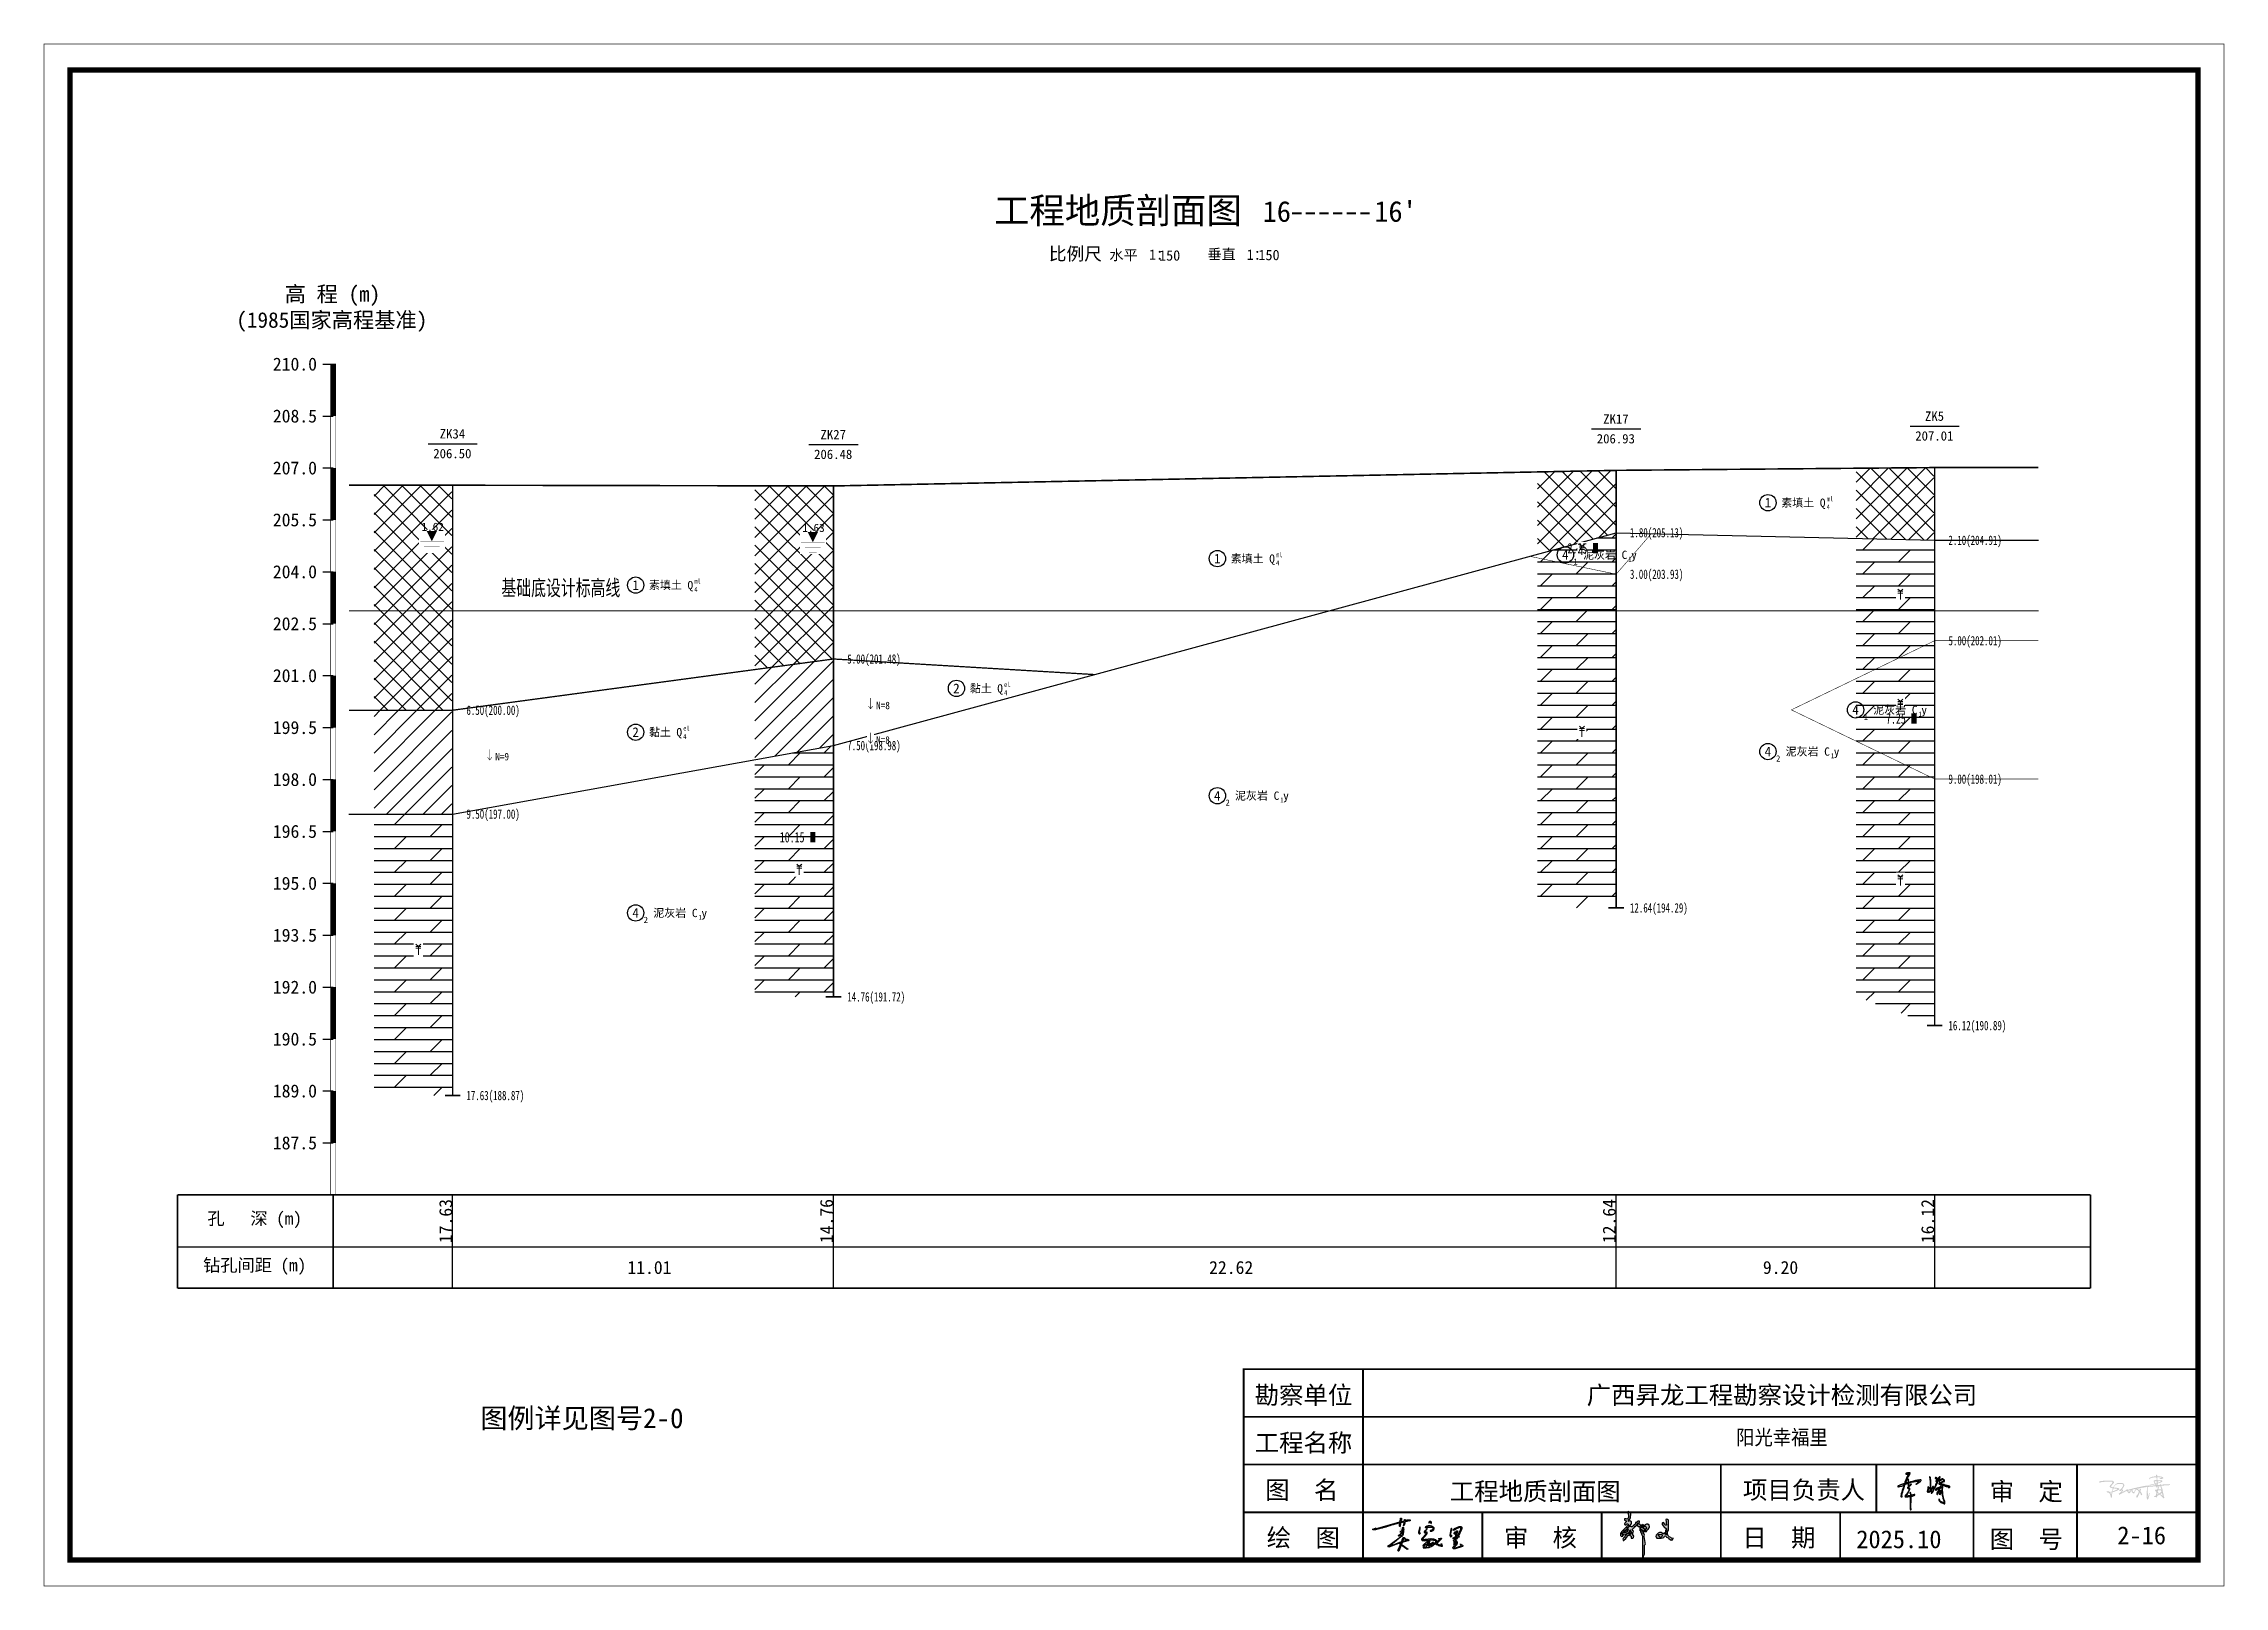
# Model space of a CAD drawing. Header units: millimetres. Extents: x -255 to 9196, y 129 to 426.
# Drawn here: x 6625.4 to 7045.6, y 129.3 to 426.4 of the extents above; entities that cross this region are included whole.
import ezdxf
from ezdxf.enums import TextEntityAlignment as Align

# ---------------------------------------------------------------- set-up
doc = ezdxf.new("R2010")
doc.units = ezdxf.units.MM
doc.linetypes.add('sx', pattern=[10, 5, 0, 5, 0])
for name, color, linetype in [('GiCAD_PouMian', 7, 'Continuous'), ('GICAD_QUYANG', 7, 'Continuous'), ('地质-图框', 7, 'Continuous'), ('地质-地层符号', 3, 'Continuous'), ('地质-地层线', 7, 'Continuous'), ('地质-地面线', 7, 'Continuous'), ('地质-填充花纹', 4, 'Continuous'), ('地质-文字', 7, 'Continuous'), ('地质-标注栏', 7, 'Continuous'), ('地质-标贯', 7, 'Continuous'), ('地质-水位线', 5, 'Continuous'), ('地质-钻孔', 7, 'Continuous')]:
    doc.layers.add(name, color=color, linetype=linetype)
doc.layers.add('不打印', color=7, linetype='Continuous', plot=False)
doc.styles.add('BG_ST', font='', dxfattribs={"width": 0.7})
doc.styles.add('LZ_FONTS_FS', font='simfang.ttf', dxfattribs={"width": 0.7})
doc.styles.add('LZ_PMT_LINE', font='', dxfattribs={"height": 2})
doc.styles.get("Standard").update_dxf_attribs({"font": 'simfang.ttf', "height": 2.5})
doc.styles.add('地下水位', font='', dxfattribs={"width": 0.7, "height": 1.58})
doc.styles.add('地层编号', font='', dxfattribs={"width": 0.7, "height": 1.85})
doc.styles.add('层底标注', font='', dxfattribs={"width": 0.7, "height": 1.8})
doc.styles.add('岩土名称', font='simfang.ttf', dxfattribs={"width": 0.7, "height": 1.55})
doc.styles.add('时代', font='', dxfattribs={"width": 0.7, "height": 1.6})
doc.styles.add('标注栏数据', font='simfang.ttf', dxfattribs={"width": 0.7, "height": 2.5})
doc.styles.add('标注栏项目', font='simfang.ttf', dxfattribs={"width": 0.7, "height": 3})
doc.styles.add('标贯动探', font='', dxfattribs={"width": 0.7, "height": 1.45})
doc.styles.add('标题', font='simfang.ttf', dxfattribs={"width": 0.7, "height": 8})
doc.styles.add('钻孔标注', font='', dxfattribs={"width": 0.7, "height": 1.8})
doc.styles.add('高程系统', font='simfang.ttf', dxfattribs={"width": 0.7, "height": 3})
doc.styles.get('BG_ST').set_extended_font_data('SimSun')
doc.styles.get('LZ_PMT_LINE').set_extended_font_data('SimSun')
doc.styles.get('地下水位').set_extended_font_data('FangSong_GB2312')
doc.styles.get('地层编号').set_extended_font_data('FangSong_GB2312')
doc.styles.get('层底标注').set_extended_font_data('FangSong_GB2312')
doc.styles.get('时代').set_extended_font_data('FangSong_GB2312')
doc.styles.get('标贯动探').set_extended_font_data('FangSong_GB2312')
doc.styles.get('钻孔标注').set_extended_font_data('FangSong_GB2312')
doc.linetypes.add('bzhjcx', pattern='A,0.001,[2,XX1.shx,S=1,R=0,X=1,Y=0],-2', length=2.001)
doc.linetypes.add('swx', pattern='A,7,-1.5,["●",LZ_PMT_LINE,S=0.05,R=0,X=0,Y=0],-1.5', length=10)
pattern_1 = [(0, (0, 0), (0, 2.3), []), (45, (0, 0), (4e-16, 4.5999997), [3.252691, -6.5053825])]
pattern_2 = [(45, (0, 0), (-1.76776695, 1.76776695), []), (135, (0, 0), (-1.76776695, -1.76776695), [])]
pattern_3 = [(45, (0, 0), (-1.76776695, 1.76776695), [])]

msp = doc.modelspace()

# ---------------------------------------------------------------- texts
at = {"style": 'LZ_FONTS_FS'}
msp.add_text('16', height=4, dxfattribs=at).set_placement((6865.73, 392.09, -12.5), align=Align.RIGHT)
for s, height, p in [("16'", 4, (6881.8, 392.1, -12.5)), ('比例尺', 2.5, (6819.08, 384.69, -12.5)), ('水平', 2, (6830.75, 384.71, -12.5)), ('1：', 2, (6838.4, 384.78, -12.5)), ('150', 2, (6840.32, 384.62, -12.5)), ('垂直', 2, (6849.64, 384.86, -12.5)), ('1：', 2, (6857.21, 384.77, -12.5)), ('150', 2, (6859.46, 384.71, -12.5))]:
    msp.add_text(s, height=height, dxfattribs=at).set_placement(p)
at = {"linetype": 'Continuous', "style": 'BG_ST', "width": 0.7}
msp.add_text('基础底设计标高线', height=3, dxfattribs=at).set_placement((6713.61, 319.19), align=Align.BOTTOM_LEFT)
for s, p in [('勘察单位', (6858.74, 164.39)), ('工程名称', (6858.74, 155.2)), ('图  名', (6860.77, 146.11)), ('项目负责人', (6952.81, 146.11)), ('审  定', (7000.35, 145.81)), ('绘  图', (6861.06, 136.92)), ('审  核', (6906.74, 136.92)), ('日  期', (6952.7, 136.92)), ('2025.10', (6974.65, 136.62)), ('图  号', (7000.35, 136.62)), ('2-16', (7024.94, 137.37))]:
    msp.add_text(s, height=3.447).set_placement(p)
at = {"style": 'LZ_PMT_LINE'}
msp.add_text('广西昇龙工程勘察设计检测有限公司', height=3.4474, dxfattribs=at).set_placement((6960.33, 164.39), align=Align.CENTER)
for s, height, p in [('图例详见图号2-0', 3.83, (6729.13, 159.75)), ('工程地质剖面图', 3.447, (6912.79, 145.84))]:
    msp.add_text(s, height=height).set_placement(p, align=Align.CENTER)
at = {"width": 0.9}
msp.add_text('阳光幸福里', height=2.873, dxfattribs=at).set_placement((6960.33, 156.53), align=Align.CENTER)
at = {"layer": 'GiCAD_PouMian', "color": 7, "style": '标题'}
msp.add_text('工程地质剖面图', height=5, dxfattribs=at).set_placement((6808.52, 391.77))
at = {"layer": 'GICAD_QUYANG', "color": 1, "linetype": 'Continuous', "width": 0.7}
msp.add_text('10.15', height=2, dxfattribs=at).set_placement((6767.25, 272.56))
at = {"layer": '地质-地层符号', "color": 7, "linetype": 'Continuous'}
for s, height, style, p in [('1', 1.85, '地层编号', (6956.99, 337.07)), ('素填土', 1.55, '岩土名称', (6960.2, 337.22)), ('Q', 1.6, '时代', (6967.63, 337.19)), ('1', 1.85, '地层编号', (6850.92, 326.3)), ('素填土', 1.55, '岩土名称', (6854.12, 326.45)), ('Q', 1.6, '时代', (6861.55, 326.42)), ('C', 1.6, '时代', (6929.44, 327.15)), ('y', 1.6, '时代', (6931.27, 327.15)), ('1', 1.85, '地层编号', (6738.84, 321.2)), ('素填土', 1.55, '岩土名称', (6742.04, 321.35)), ('Q', 1.6, '时代', (6749.47, 321.32)), ('2', 1.85, '地层编号', (6800.65, 301.3)), ('黏土', 1.55, '岩土名称', (6803.86, 301.45)), ('Q', 1.6, '时代', (6809.15, 301.42)), ('4', 1.85, '地层编号', (6973.87, 297.17)), ('y', 1.6, '时代', (6987.18, 297.29)), ('2', 1.85, '地层编号', (6738.84, 292.87)), ('黏土', 1.55, '岩土名称', (6742.04, 293.02)), ('Q', 1.6, '时代', (6747.33, 292.99)), ('1', 1.2, '地层编号', (6976.07, 296.17)), ('4', 1.85, '地层编号', (6956.99, 289.13)), ('泥灰岩', 1.55, '岩土名称', (6961.03, 289.28)), ('C', 1.6, '时代', (6968.46, 289.26)), ('y', 1.6, '时代', (6970.3, 289.26)), ('2', 1.2, '地层编号', (6959.2, 288.13)), ('4', 1.85, '地层编号', (6850.92, 280.63)), ('泥灰岩', 1.55, '岩土名称', (6854.95, 280.78)), ('C', 1.6, '时代', (6862.39, 280.76)), ('y', 1.6, '时代', (6864.23, 280.76)), ('2', 1.2, '地层编号', (6853.12, 279.63)), ('4', 1.85, '地层编号', (6738.84, 258.05)), ('2', 1.2, '地层编号', (6741.04, 257.05)), ('泥灰岩', 1.55, '岩土名称', (6742.87, 258.2)), ('C', 1.6, '时代', (6750.31, 258.17)), ('y', 1.6, '时代', (6752.15, 258.17))]:
    msp.add_text(s, height=height, dxfattribs=dict(at, style=style)).set_placement(p)
at = {"layer": '地质-地层符号', "color": 7, "linetype": 'Continuous', "style": '时代', "width": 0.8}
for s, p in [('4', (6968.94, 336.69)), ('ml', (6968.94, 338.26)), ('ml', (6862.86, 327.49)), ('4', (6862.86, 325.92)), ('1', (6930.74, 326.65)), ('4', (6750.78, 320.82)), ('ml', (6750.78, 322.39)), ('el', (6810.45, 302.49)), ('4', (6810.45, 300.92)), ('el', (6748.64, 294.06)), ('1', (6986.65, 296.79)), ('4', (6748.64, 292.49)), ('1', (6969.77, 288.76)), ('1', (6863.69, 280.26)), ('1', (6751.61, 257.67))]:
    msp.add_text(s, height=0.96, dxfattribs=at).set_placement(p)
at = {"layer": '地质-文字', "color": 7, "linetype": 'Continuous', "style": '高程系统'}
for s, p in [('高 程 (m)', (6671.88, 376.69)), ('(1985国家高程基准)', (6662.54, 371.69))]:
    msp.add_text(s, height=3, dxfattribs=at).set_placement(p)
at = {"layer": '地质-文字', "color": 7, "linetype": 'Continuous', "style": '层底标注', "width": 0.7}
for s, p in [('1.80(205.13)', (6931.04, 331.32)), ('2.10(204.91)', (6992.4, 329.86)), ('3.00(203.93)', (6931.04, 323.32)), ('5.00(202.01)', (6992.4, 310.52)), ('5.00(201.48)', (6780.25, 306.99)), ('6.50(200.00)', (6706.87, 297.12)), ('7.50(198.98)', (6780.25, 290.32)), ('9.00(198.01)', (6992.4, 283.86)), ('9.50(197.00)', (6706.87, 277.12)), ('12.64(194.29)', (6931.04, 259.06)), ('14.76(191.72)', (6780.25, 241.92)), ('16.12(190.89)', (6992.4, 236.39)), ('17.63(188.87)', (6706.87, 222.92))]:
    msp.add_text(s, height=1.8, dxfattribs=at).set_placement(p)
at = {"layer": '地质-标注栏', "color": 7, "linetype": 'Continuous', "style": '标注栏数据'}
for s, p in [('17.63', (6704.12, 195.37)), ('14.76', (6777.5, 195.37)), ('12.64', (6928.29, 195.37)), ('16.12', (6989.65, 195.37))]:
    msp.add_text(s, height=2.5, rotation=90, dxfattribs=at).set_placement(p)
at = {"layer": '地质-标注栏', "color": 7, "linetype": 'Continuous', "style": '标注栏项目'}
for s, p in [('孔   深 (m)', (6656.98, 198.19)), ('钻孔间距 (m)', (6656.14, 189.19))]:
    msp.add_text(s, height=2.43, dxfattribs=at).set_placement(p, align=Align.BOTTOM_LEFT)
at = {"layer": '地质-标注栏', "color": 7, "linetype": 'Continuous', "style": '标注栏数据'}
for s, p in [('11.01', (6737.88, 189.44)), ('22.62', (6849.96, 189.44)), ('9.20', (6956.65, 189.44))]:
    msp.add_text(s, height=2.5, dxfattribs=at).set_placement(p)
at = {"layer": '地质-标贯', "color": 6, "linetype": 'Continuous', "style": '标贯动探', "width": 0.9}
for s, p in [('N=8', (6785.8, 298.22)), ('N=8', (6785.8, 291.56)), ('N=9', (6712.42, 288.36))]:
    msp.add_text(s, height=1.45, dxfattribs=at).set_placement(p)
at = {"layer": '地质-钻孔', "color": 7, "linetype": 'Continuous', "style": '钻孔标注'}
for s, p in [('ZK17', (6925.89, 353.22)), ('ZK5', (6987.88, 353.76)), ('ZK34', (6701.73, 350.36)), ('ZK27', (6775.1, 350.22)), ('206.93', (6924.65, 349.42)), ('207.01', (6986.01, 349.96)), ('206.50', (6700.49, 346.56)), ('206.48', (6773.86, 346.42))]:
    msp.add_text(s, height=1.8, dxfattribs=at).set_placement(p)

# ---------------------------------------------------------------- blocks, each defined once
blk = doc.blocks.new('WipeoutBlock')
blk.add_wipeout([(0, 0), (0, 1), (1, 1), (1, 0)])
blk = doc.blocks.new('FHzhong.dwg')
at = {"color": 1, "lineweight": 0}
for p, q in [((1.06, 1.62), (0.57, 2.04)), ((0.57, 1.62), (1.53, 1.62)), ((0.57, 1.25), (1.53, 1.25)), ((1.05, 0), (1.05, 1.62)), ((1.06, 1.62), (1.53, 2.04))]:
    blk.add_line(p, q, dxfattribs=at)
blk = doc.blocks.new('FHqiang.dwg')
at = {"color": 1, "lineweight": 0}
for p, q in [((1.06, 1.62), (0.57, 2.04)), ((0.57, 1.62), (1.53, 1.62)), ((0.57, 1.32), (1.53, 1.32)), ((0.57, 1.02), (1.53, 1.02)), ((1.05, 0), (1.05, 1.62)), ((1.06, 1.62), (1.53, 2.04))]:
    blk.add_line(p, q, dxfattribs=at)
blk = doc.blocks.new('gkqy_yan.dwg不标1', base_point=(0, -1))
at = {"color": 1}
blk.add_solid([(-0.5, -2), (-0.5, 0), (0.5, -2), (0.5, 0)], dxfattribs=at)
blk = doc.blocks.new('gkbgfh')
at = {"linetype": 'Continuous'}
blk.add_wipeout([(-0.23, -0.2), (1.12, -0.2), (1.12, 2.33), (-0.23, 2.33)], dxfattribs=at).dxf.layer = '地质-标贯'
at = {"color": 1, "const_width": 0.1}
for points in [[(0.01, 0.61), (0.46, 0.08), (0.88, 0.64)], [(0.46, 2.13), (0.46, 0.08)]]:
    blk.add_lwpolyline(points, dxfattribs=at)
blk = doc.blocks.new('shuiweifh')
at = {"linetype": 'swx'}
blk.add_wipeout([(-2.47, -2.24), (2.54, -2.24), (2.54, 2.22), (-2.47, 2.22)], dxfattribs=at).dxf.layer = '地质-水位线'
at = {"color": 5}
for points, const_width in [([(-2.25, 0.02), (2.32, 0.02)], 0.075), ([(-1.5, -1), (1.5, -1)], 0.075), ([(-0.75, -2), (0.75, -2)], 0.05)]:
    blk.add_lwpolyline(points, dxfattribs=dict(at, const_width=const_width))
blk.add_lwpolyline([(0, 0, 0, 2, 0), (0, 2, 2, 2, 0)], format="xyseb", dxfattribs=at)
blk = doc.blocks.new('zhengyi')
h = blk.add_hatch(color=256)
h.dxf.hatch_style = 1
h.paths.add_polyline_path([(256.693, 181.627), (256.708, 181.638), (256.715, 181.643), (256.717, 181.651), (256.713, 181.659), (256.726, 181.657), (256.735, 181.66), (256.745, 181.669), (256.745, 181.673), (256.745, 181.675), (256.745, 181.68), (256.765, 181.68), (256.765, 181.711), (256.761, 181.711), (256.759, 181.711), (256.755, 181.711), (256.755, 181.721), (256.734, 181.721), (256.725, 181.697), (256.717, 181.686), (256.698, 181.669), (256.679, 181.655), (256.663, 181.652), (256.64, 181.659), (256.64, 181.669), (256.63, 181.669), (256.626, 181.652), (256.616, 181.642), (256.599, 181.638), (256.599, 181.628), (256.609, 181.628), (256.607, 181.624), (256.61, 181.618), (256.614, 181.617), (256.607, 181.593), (256.598, 181.58), (256.578, 181.565), (256.547, 181.565), (256.536, 181.565), (256.535, 181.556), (256.523, 181.55), (256.515, 181.555), (256.511, 181.547), (256.517, 181.535), (256.526, 181.534), (256.526, 181.513), (256.536, 181.513), (256.539, 181.522), (256.541, 181.526), (256.547, 181.534), (256.555, 181.539), (256.566, 181.533), (256.567, 181.523), (256.588, 181.523), (256.588, 181.532), (256.588, 181.536), (256.588, 181.544), (256.601, 181.547), (256.607, 181.548), (256.62, 181.549), (256.626, 181.537), (256.637, 181.531), (256.651, 181.534), (256.651, 181.544), (256.64, 181.544), (256.633, 181.555), (256.632, 181.563), (256.635, 181.575), (256.641, 181.588), (256.644, 181.594), (256.644, 181.596), (256.651, 181.607), (256.645, 181.594), (256.644, 181.594), (256.649, 181.58), (256.661, 181.575), (256.661, 181.555), (256.672, 181.555), (256.672, 181.55), (256.672, 181.548), (256.672, 181.544), (256.682, 181.544), (256.682, 181.555), (256.697, 181.563), (256.699, 181.585), (256.687, 181.596), (256.687, 181.615)])
h.paths.add_polyline_path([(256.666, 181.732), (256.653, 181.746), (256.638, 181.749), (256.62, 181.742), (256.618, 181.759), (256.625, 181.771), (256.64, 181.779), (256.65, 181.805), (256.654, 181.819), (256.656, 181.846), (256.655, 181.868), (256.648, 181.881), (256.63, 181.893), (256.622, 181.9), (256.609, 181.897), (256.604, 181.888), (256.602, 181.884), (256.605, 181.878), (256.609, 181.878), (256.619, 181.848), (256.621, 181.831), (256.62, 181.799), (256.611, 181.791), (256.607, 181.787), (256.599, 181.779), (256.582, 181.782), (256.574, 181.783), (256.557, 181.784), (256.553, 181.773), (256.557, 181.763), (256.567, 181.758), (256.58, 181.751), (256.583, 181.732), (256.573, 181.721), (256.56, 181.715), (256.555, 181.704), (256.557, 181.69), (256.568, 181.683), (256.584, 181.688), (256.588, 181.7), (256.602, 181.703), (256.613, 181.697), (256.62, 181.685), (256.576, 181.641), (256.554, 181.619), (256.51, 181.575), (256.494, 181.554), (256.489, 181.539), (256.489, 181.513), (256.499, 181.501), (256.511, 181.498), (256.526, 181.503), (256.526, 181.534), (256.517, 181.535), (256.511, 181.547), (256.515, 181.555), (256.523, 181.55), (256.535, 181.556), (256.536, 181.565), (256.547, 181.565), (256.547, 181.575), (256.567, 181.592), (256.578, 181.6), (256.599, 181.617), (256.599, 181.628), (256.599, 181.638), (256.616, 181.642), (256.626, 181.652), (256.63, 181.669), (256.64, 181.669), (256.64, 181.68), (256.645, 181.68), (256.647, 181.68), (256.651, 181.68), (256.662, 181.698), (256.666, 181.71)])
h.paths.add_polyline_path([(256.698, 181.518), (256.682, 181.534), (256.682, 181.544), (256.672, 181.544), (256.672, 181.548), (256.672, 181.55), (256.672, 181.555), (256.651, 181.555), (256.651, 181.544), (256.651, 181.534), (256.637, 181.531), (256.626, 181.537), (256.62, 181.549), (256.607, 181.548), (256.601, 181.547), (256.588, 181.544), (256.588, 181.536), (256.588, 181.532), (256.588, 181.523), (256.578, 181.523), (256.578, 181.513), (256.569, 181.51), (256.564, 181.508), (256.557, 181.503), (256.559, 181.489), (256.554, 181.478), (256.541, 181.471), (256.532, 181.462), (256.529, 181.453), (256.531, 181.44), (256.533, 181.434), (256.542, 181.431), (256.547, 181.435), (256.575, 181.465), (256.589, 181.481), (256.614, 181.513), (256.633, 181.517), (256.646, 181.514), (256.661, 181.503), (256.661, 181.49), (256.661, 181.484), (256.661, 181.471), (256.678, 181.468), (256.69, 181.471), (256.703, 181.482), (256.704, 181.504)])
h.paths.add_polyline_path([(256.872, 181.624), (256.865, 181.632), (256.849, 181.643), (256.854, 181.65), (256.862, 181.652), (256.87, 181.648), (256.87, 181.659), (256.849, 181.659), (256.849, 181.68), (256.818, 181.68), (256.818, 181.669), (256.825, 181.67), (256.831, 181.666), (256.833, 181.659), (256.837, 181.654), (256.834, 181.645), (256.828, 181.643), (256.824, 181.641), (256.818, 181.644), (256.818, 181.648), (256.807, 181.648), (256.807, 181.586), (256.818, 181.586), (256.818, 181.596), (256.824, 181.602), (256.83, 181.603), (256.838, 181.602), (256.849, 181.597), (256.853, 181.586), (256.849, 181.575), (256.87, 181.575), (256.87, 181.596), (256.878, 181.596), (256.882, 181.596), (256.89, 181.596), (256.89, 181.607), (256.88, 181.607)])
h.paths.add_polyline_path([(256.831, 181.666), (256.825, 181.67), (256.818, 181.669), (256.818, 181.68), (256.807, 181.68), (256.808, 181.687), (256.804, 181.694), (256.797, 181.695), (256.787, 181.7), (256.784, 181.713), (256.791, 181.721), (256.798, 181.729), (256.796, 181.743), (256.786, 181.747), (256.773, 181.744), (256.766, 181.741), (256.755, 181.732), (256.755, 181.711), (256.759, 181.711), (256.761, 181.711), (256.765, 181.711), (256.765, 181.68), (256.765, 181.669), (256.78, 181.66), (256.79, 181.658), (256.807, 181.659), (256.807, 181.648), (256.818, 181.648), (256.818, 181.644), (256.824, 181.641), (256.828, 181.643), (256.834, 181.645), (256.837, 181.654), (256.833, 181.659)])
h.paths.add_polyline_path([(256.953, 181.68), (256.933, 181.695), (256.912, 181.697), (256.89, 181.685), (256.876, 181.677), (256.861, 181.679), (256.849, 181.69), (256.849, 181.659), (256.901, 181.659), (256.898, 181.655), (256.901, 181.649), (256.906, 181.648), (256.91, 181.635), (256.904, 181.622), (256.89, 181.617), (256.89, 181.607), (256.89, 181.596), (256.882, 181.596), (256.878, 181.596), (256.87, 181.596), (256.87, 181.575), (256.911, 181.575), (256.917, 181.594), (256.923, 181.604), (256.937, 181.617), (256.953, 181.637), (256.958, 181.654)])
h.paths.add_polyline_path([(256.879, 181.52), (256.874, 181.534), (256.859, 181.544), (256.859, 181.575), (256.849, 181.575), (256.853, 181.586), (256.849, 181.597), (256.838, 181.602), (256.83, 181.603), (256.824, 181.602), (256.818, 181.596), (256.818, 181.586), (256.818, 181.565), (256.837, 181.526), (256.844, 181.504), (256.849, 181.461), (256.849, 181.323), (256.849, 181.255), (256.849, 181.117), (256.857, 181.117), (256.861, 181.117), (256.87, 181.117), (256.862, 181.154), (256.865, 181.176), (256.88, 181.211), (256.88, 181.269), (256.88, 181.298), (256.88, 181.357), (256.89, 181.368), (256.893, 181.378), (256.89, 181.393), (256.884, 181.437), (256.881, 181.459), (256.875, 181.503)])
h.paths.add_polyline_path([(257.234, 181.544), (257.226, 181.54), (257.222, 181.538), (257.213, 181.534), (257.213, 181.544), (257.172, 181.544), (257.149, 181.562), (257.124, 181.564), (257.099, 181.549), (257.086, 181.537), (257.08, 181.531), (257.068, 181.518), (257.063, 181.499), (257.066, 181.487), (257.078, 181.471), (257.124, 181.468), (257.148, 181.47), (257.193, 181.482), (257.197, 181.49), (257.199, 181.494), (257.203, 181.503), (257.217, 181.505), (257.228, 181.499), (257.234, 181.487), (257.261, 181.473), (257.274, 181.465), (257.297, 181.445), (257.308, 181.441), (257.314, 181.438), (257.323, 181.43), (257.331, 181.446), (257.335, 181.455), (257.344, 181.471), (257.328, 181.465), (257.313, 181.469), (257.302, 181.482), (257.28, 181.493), (257.269, 181.502), (257.255, 181.523), (257.247, 181.523), (257.243, 181.523), (257.234, 181.523)])
h.paths.add_polyline_path([(257.168, 181.518), (257.169, 181.511), (257.167, 181.503), (257.153, 181.489), (257.138, 181.485), (257.12, 181.492), (257.119, 181.501), (257.107, 181.507), (257.099, 181.503), (257.099, 181.511), (257.099, 181.515), (257.099, 181.523), (257.124, 181.523), (257.136, 181.523), (257.161, 181.523)], flags=16)
h.paths.add_polyline_path([(257.265, 181.663), (257.265, 181.696), (257.265, 181.763), (257.252, 181.774), (257.241, 181.777), (257.224, 181.773), (257.227, 181.736), (257.229, 181.717), (257.234, 181.68), (257.226, 181.68), (257.222, 181.68), (257.213, 181.68), (257.208, 181.696), (257.203, 181.703), (257.193, 181.716), (257.185, 181.723), (257.171, 181.72), (257.167, 181.711), (257.167, 181.693), (257.171, 181.683), (257.182, 181.669), (257.198, 181.65), (257.208, 181.641), (257.229, 181.628), (257.235, 181.621), (257.232, 181.61), (257.224, 181.607), (257.224, 181.596), (257.234, 181.596), (257.234, 181.584), (257.234, 181.578), (257.234, 181.565), (257.255, 181.565), (257.248, 181.576), (257.253, 181.592), (257.265, 181.596)])
h.paths.add_polyline_path([(257.245, 181.565), (257.234, 181.565), (257.234, 181.578), (257.234, 181.584), (257.234, 181.596), (257.224, 181.596), (257.224, 181.565), (257.22, 181.565), (257.218, 181.565), (257.213, 181.565), (257.213, 181.534), (257.222, 181.538), (257.226, 181.54), (257.234, 181.544), (257.234, 181.534), (257.245, 181.534)])
for p, q in [((256.557, 181.784), (256.553, 181.773)), ((256.553, 181.773), (256.557, 181.763)), ((256.56, 181.715), (256.555, 181.704)), ((256.555, 181.704), (256.557, 181.69)), ((256.574, 181.783), (256.557, 181.784)), ((256.557, 181.763), (256.567, 181.758)), ((256.557, 181.69), (256.568, 181.683)), ((256.573, 181.721), (256.56, 181.715)), ((256.567, 181.758), (256.58, 181.751)), ((256.583, 181.732), (256.573, 181.721)), ((256.582, 181.782), (256.574, 181.783)), ((256.58, 181.751), (256.583, 181.732)), ((256.599, 181.779), (256.582, 181.782)), ((256.584, 181.688), (256.588, 181.7)), ((256.588, 181.7), (256.602, 181.703)), ((256.607, 181.787), (256.599, 181.779)), ((256.604, 181.888), (256.602, 181.884)), ((256.602, 181.884), (256.605, 181.878)), ((256.602, 181.703), (256.613, 181.697)), ((256.609, 181.897), (256.604, 181.888)), ((256.605, 181.878), (256.609, 181.878)), ((256.611, 181.791), (256.607, 181.787)), ((256.622, 181.9), (256.609, 181.897)), ((256.609, 181.878), (256.619, 181.848)), ((256.62, 181.799), (256.611, 181.791)), ((256.613, 181.697), (256.62, 181.685)), ((256.618, 181.759), (256.625, 181.771)), ((256.62, 181.742), (256.618, 181.759)), ((256.619, 181.848), (256.621, 181.831)), ((256.621, 181.831), (256.62, 181.799)), ((256.638, 181.749), (256.62, 181.742)), ((256.63, 181.893), (256.622, 181.9)), ((256.625, 181.771), (256.64, 181.779)), ((256.648, 181.881), (256.63, 181.893)), ((256.653, 181.746), (256.638, 181.749)), ((256.64, 181.779), (256.65, 181.805)), ((256.655, 181.868), (256.648, 181.881)), ((256.65, 181.805), (256.654, 181.819)), ((256.651, 181.68), (256.662, 181.698)), ((256.666, 181.732), (256.653, 181.746)), ((256.654, 181.819), (256.656, 181.846)), ((256.656, 181.846), (256.655, 181.868)), ((256.662, 181.698), (256.666, 181.71)), ((256.666, 181.71), (256.666, 181.732)), ((256.725, 181.697), (256.717, 181.686)), ((256.734, 181.721), (256.725, 181.697)), ((256.755, 181.721), (256.734, 181.721)), ((256.734, 181.721), (256.755, 181.721)), ((256.755, 181.721), (256.734, 181.721)), ((256.766, 181.741), (256.755, 181.732)), ((256.755, 181.732), (256.755, 181.711)), ((256.755, 181.711), (256.755, 181.732)), ((256.755, 181.732), (256.755, 181.711)), ((256.755, 181.711), (256.755, 181.721)), ((256.755, 181.721), (256.755, 181.711)), ((256.755, 181.711), (256.755, 181.721)), ((256.755, 181.711), (256.759, 181.711)), ((256.759, 181.711), (256.755, 181.711)), ((256.759, 181.711), (256.761, 181.711)), ((256.761, 181.711), (256.759, 181.711)), ((256.761, 181.711), (256.765, 181.711)), ((256.765, 181.711), (256.761, 181.711)), ((256.765, 181.711), (256.765, 181.669)), ((256.765, 181.669), (256.765, 181.711)), ((256.765, 181.711), (256.765, 181.669)), ((256.765, 181.68), (256.765, 181.711)), ((256.765, 181.711), (256.765, 181.68)), ((256.765, 181.68), (256.765, 181.711)), ((256.773, 181.744), (256.766, 181.741)), ((256.786, 181.747), (256.773, 181.744)), ((256.784, 181.713), (256.791, 181.721)), ((256.787, 181.7), (256.784, 181.713)), ((256.796, 181.743), (256.786, 181.747)), ((256.797, 181.695), (256.787, 181.7)), ((256.791, 181.721), (256.798, 181.729)), ((256.798, 181.729), (256.796, 181.743)), ((256.804, 181.694), (256.797, 181.695)), ((256.808, 181.687), (256.804, 181.694)), ((256.861, 181.679), (256.849, 181.69)), ((256.849, 181.69), (256.849, 181.659)), ((256.849, 181.659), (256.849, 181.69)), ((256.849, 181.69), (256.849, 181.659)), ((256.912, 181.697), (256.89, 181.685)), ((256.933, 181.695), (256.912, 181.697)), ((256.953, 181.68), (256.933, 181.695)), ((257.171, 181.72), (257.167, 181.711)), ((257.167, 181.711), (257.167, 181.693)), ((257.167, 181.693), (257.171, 181.683)), ((257.185, 181.723), (257.171, 181.72)), ((257.193, 181.716), (257.185, 181.723)), ((257.203, 181.703), (257.193, 181.716)), ((257.208, 181.696), (257.203, 181.703)), ((257.213, 181.68), (257.208, 181.696)), ((257.241, 181.777), (257.224, 181.773)), ((257.224, 181.773), (257.227, 181.736)), ((257.227, 181.736), (257.229, 181.717)), ((257.229, 181.717), (257.234, 181.68)), ((257.252, 181.774), (257.241, 181.777)), ((257.265, 181.763), (257.252, 181.774)), ((257.265, 181.696), (257.265, 181.763)), ((257.265, 181.663), (257.265, 181.696)), ((256.494, 181.554), (256.489, 181.539)), ((256.489, 181.539), (256.489, 181.513)), ((256.489, 181.513), (256.499, 181.501)), ((256.51, 181.575), (256.494, 181.554)), ((256.499, 181.501), (256.511, 181.498)), ((256.554, 181.619), (256.51, 181.575)), ((256.515, 181.555), (256.511, 181.547)), ((256.511, 181.547), (256.515, 181.555)), ((256.511, 181.547), (256.517, 181.535)), ((256.517, 181.535), (256.511, 181.547)), ((256.511, 181.498), (256.526, 181.503)), ((256.523, 181.55), (256.515, 181.555)), ((256.515, 181.555), (256.523, 181.55)), ((256.517, 181.535), (256.526, 181.534)), ((256.526, 181.534), (256.517, 181.535)), ((256.535, 181.556), (256.523, 181.55)), ((256.523, 181.55), (256.535, 181.556)), ((256.526, 181.534), (256.526, 181.513)), ((256.526, 181.513), (256.526, 181.534)), ((256.526, 181.534), (256.526, 181.513)), ((256.526, 181.503), (256.526, 181.534)), ((256.526, 181.534), (256.526, 181.503)), ((256.526, 181.503), (256.526, 181.534)), ((256.526, 181.513), (256.536, 181.513)), ((256.536, 181.513), (256.526, 181.513)), ((256.526, 181.513), (256.536, 181.513)), ((256.532, 181.462), (256.529, 181.453)), ((256.529, 181.453), (256.531, 181.44)), ((256.531, 181.44), (256.533, 181.434)), ((256.541, 181.471), (256.532, 181.462)), ((256.533, 181.434), (256.542, 181.431)), ((256.536, 181.565), (256.535, 181.556)), ((256.535, 181.556), (256.536, 181.565)), ((256.578, 181.565), (256.536, 181.565)), ((256.536, 181.565), (256.578, 181.565)), ((256.578, 181.565), (256.536, 181.565)), ((256.536, 181.565), (256.547, 181.565)), ((256.547, 181.565), (256.536, 181.565)), ((256.536, 181.565), (256.547, 181.565)), ((256.536, 181.513), (256.539, 181.522)), ((256.539, 181.522), (256.541, 181.526)), ((256.541, 181.526), (256.547, 181.534)), ((256.554, 181.478), (256.541, 181.471)), ((256.542, 181.431), (256.547, 181.435)), ((256.547, 181.575), (256.567, 181.592)), ((256.567, 181.592), (256.547, 181.575)), ((256.547, 181.565), (256.547, 181.575)), ((256.547, 181.575), (256.547, 181.565)), ((256.547, 181.565), (256.547, 181.575)), ((256.547, 181.575), (256.547, 181.565)), ((256.547, 181.565), (256.547, 181.575)), ((256.547, 181.575), (256.547, 181.565)), ((256.547, 181.565), (256.578, 181.565)), ((256.578, 181.565), (256.547, 181.565)), ((256.547, 181.565), (256.578, 181.565)), ((256.547, 181.534), (256.555, 181.539)), ((256.547, 181.435), (256.575, 181.465)), ((256.576, 181.641), (256.554, 181.619)), ((256.559, 181.489), (256.554, 181.478)), ((256.555, 181.539), (256.566, 181.533)), ((256.564, 181.508), (256.557, 181.503)), ((256.557, 181.503), (256.559, 181.489)), ((256.569, 181.51), (256.564, 181.508)), ((256.566, 181.533), (256.567, 181.523)), ((256.567, 181.592), (256.578, 181.6)), ((256.578, 181.6), (256.567, 181.592)), ((256.567, 181.523), (256.588, 181.523)), ((256.588, 181.523), (256.567, 181.523)), ((256.567, 181.523), (256.588, 181.523)), ((256.568, 181.683), (256.584, 181.688)), ((256.578, 181.513), (256.569, 181.51)), ((256.575, 181.465), (256.589, 181.481)), ((256.62, 181.685), (256.576, 181.641)), ((256.578, 181.6), (256.599, 181.617)), ((256.599, 181.617), (256.578, 181.6)), ((256.598, 181.58), (256.578, 181.565)), ((256.578, 181.565), (256.598, 181.58)), ((256.588, 181.523), (256.578, 181.523)), ((256.578, 181.523), (256.588, 181.523)), ((256.588, 181.523), (256.578, 181.523)), ((256.578, 181.523), (256.578, 181.513)), ((256.578, 181.513), (256.578, 181.523)), ((256.578, 181.523), (256.578, 181.513)), ((256.588, 181.544), (256.601, 181.547)), ((256.601, 181.547), (256.588, 181.544)), ((256.588, 181.536), (256.588, 181.544)), ((256.588, 181.544), (256.588, 181.536)), ((256.588, 181.532), (256.588, 181.536)), ((256.588, 181.536), (256.588, 181.532)), ((256.588, 181.523), (256.588, 181.532)), ((256.588, 181.532), (256.588, 181.523)), ((256.589, 181.481), (256.614, 181.513)), ((256.607, 181.593), (256.598, 181.58)), ((256.598, 181.58), (256.607, 181.593)), ((256.616, 181.642), (256.599, 181.638)), ((256.599, 181.638), (256.616, 181.642)), ((256.599, 181.638), (256.599, 181.628)), ((256.599, 181.628), (256.599, 181.638)), ((256.599, 181.638), (256.599, 181.628)), ((256.599, 181.617), (256.599, 181.638)), ((256.599, 181.638), (256.599, 181.617)), ((256.599, 181.617), (256.599, 181.638)), ((256.599, 181.628), (256.609, 181.628)), ((256.609, 181.628), (256.599, 181.628)), ((256.599, 181.628), (256.609, 181.628)), ((256.609, 181.628), (256.599, 181.628)), ((256.599, 181.628), (256.609, 181.628)), ((256.609, 181.628), (256.599, 181.628)), ((256.599, 181.628), (256.599, 181.617)), ((256.599, 181.617), (256.599, 181.628)), ((256.599, 181.628), (256.599, 181.617)), ((256.601, 181.547), (256.607, 181.548)), ((256.607, 181.548), (256.601, 181.547)), ((256.609, 181.628), (256.607, 181.624)), ((256.607, 181.624), (256.609, 181.628)), ((256.607, 181.624), (256.61, 181.618)), ((256.61, 181.618), (256.607, 181.624)), ((256.614, 181.617), (256.607, 181.593)), ((256.607, 181.593), (256.614, 181.617)), ((256.607, 181.548), (256.62, 181.549)), ((256.62, 181.549), (256.607, 181.548)), ((256.61, 181.618), (256.614, 181.617)), ((256.614, 181.617), (256.61, 181.618)), ((256.614, 181.513), (256.633, 181.517)), ((256.626, 181.652), (256.616, 181.642)), ((256.616, 181.642), (256.626, 181.652)), ((256.62, 181.549), (256.626, 181.537)), ((256.626, 181.537), (256.62, 181.549)), ((256.63, 181.669), (256.626, 181.652)), ((256.626, 181.652), (256.63, 181.669)), ((256.626, 181.537), (256.637, 181.531)), ((256.637, 181.531), (256.626, 181.537)), ((256.64, 181.669), (256.63, 181.669)), ((256.63, 181.669), (256.64, 181.669)), ((256.64, 181.669), (256.63, 181.669)), ((256.63, 181.669), (256.64, 181.669)), ((256.64, 181.669), (256.63, 181.669)), ((256.63, 181.669), (256.64, 181.669)), ((256.632, 181.563), (256.635, 181.575)), ((256.635, 181.575), (256.632, 181.563)), ((256.633, 181.555), (256.632, 181.563)), ((256.632, 181.563), (256.633, 181.555)), ((256.64, 181.544), (256.633, 181.555)), ((256.633, 181.555), (256.64, 181.544)), ((256.633, 181.517), (256.646, 181.514)), ((256.635, 181.575), (256.641, 181.588)), ((256.641, 181.588), (256.635, 181.575)), ((256.637, 181.531), (256.651, 181.534)), ((256.651, 181.534), (256.637, 181.531)), ((256.64, 181.669), (256.64, 181.68)), ((256.64, 181.68), (256.64, 181.669)), ((256.64, 181.669), (256.64, 181.68)), ((256.64, 181.68), (256.645, 181.68)), ((256.64, 181.659), (256.64, 181.669)), ((256.64, 181.669), (256.64, 181.659)), ((256.64, 181.659), (256.64, 181.669)), ((256.663, 181.652), (256.64, 181.659)), ((256.651, 181.544), (256.64, 181.544)), ((256.64, 181.544), (256.651, 181.544)), ((256.651, 181.544), (256.64, 181.544)), ((256.64, 181.544), (256.651, 181.544)), ((256.651, 181.544), (256.64, 181.544)), ((256.64, 181.544), (256.651, 181.544)), ((256.641, 181.588), (256.645, 181.594)), ((256.645, 181.594), (256.641, 181.588)), ((256.651, 181.607), (256.644, 181.596)), ((256.644, 181.596), (256.651, 181.607)), ((256.644, 181.596), (256.649, 181.58)), ((256.649, 181.58), (256.644, 181.596)), ((256.645, 181.68), (256.647, 181.68)), ((256.645, 181.594), (256.651, 181.607)), ((256.651, 181.607), (256.645, 181.594)), ((256.646, 181.514), (256.661, 181.503)), ((256.647, 181.68), (256.651, 181.68)), ((256.649, 181.58), (256.661, 181.575)), ((256.661, 181.575), (256.649, 181.58)), ((256.672, 181.555), (256.651, 181.555)), ((256.651, 181.555), (256.672, 181.555)), ((256.672, 181.555), (256.651, 181.555)), ((256.651, 181.555), (256.651, 181.534)), ((256.651, 181.534), (256.651, 181.555)), ((256.651, 181.555), (256.651, 181.534)), ((256.651, 181.544), (256.651, 181.555)), ((256.651, 181.555), (256.651, 181.544)), ((256.651, 181.544), (256.651, 181.555)), ((256.651, 181.555), (256.661, 181.555)), ((256.661, 181.555), (256.651, 181.555)), ((256.651, 181.555), (256.661, 181.555)), ((256.651, 181.534), (256.651, 181.544)), ((256.651, 181.544), (256.651, 181.534)), ((256.651, 181.534), (256.651, 181.544)), ((256.661, 181.575), (256.661, 181.555)), ((256.661, 181.555), (256.661, 181.575)), ((256.661, 181.575), (256.661, 181.555)), ((256.661, 181.555), (256.661, 181.575)), ((256.661, 181.575), (256.661, 181.555)), ((256.661, 181.555), (256.661, 181.575)), ((256.661, 181.555), (256.672, 181.555)), ((256.672, 181.555), (256.661, 181.555)), ((256.661, 181.555), (256.672, 181.555)), ((256.661, 181.503), (256.661, 181.49)), ((256.661, 181.49), (256.661, 181.484)), ((256.661, 181.484), (256.661, 181.471)), ((256.661, 181.471), (256.678, 181.468)), ((256.679, 181.655), (256.663, 181.652)), ((256.672, 181.555), (256.672, 181.55)), ((256.672, 181.55), (256.672, 181.555)), ((256.672, 181.55), (256.672, 181.548)), ((256.672, 181.548), (256.672, 181.55)), ((256.672, 181.548), (256.672, 181.544)), ((256.672, 181.544), (256.672, 181.548)), ((256.672, 181.544), (256.682, 181.544)), ((256.682, 181.544), (256.672, 181.544)), ((256.672, 181.544), (256.682, 181.544)), ((256.682, 181.544), (256.672, 181.544)), ((256.672, 181.544), (256.682, 181.544)), ((256.682, 181.544), (256.672, 181.544)), ((256.678, 181.468), (256.69, 181.471)), ((256.698, 181.669), (256.679, 181.655)), ((256.682, 181.555), (256.697, 181.563)), ((256.682, 181.544), (256.682, 181.555)), ((256.682, 181.555), (256.682, 181.544)), ((256.682, 181.544), (256.682, 181.555)), ((256.682, 181.534), (256.682, 181.544)), ((256.682, 181.544), (256.682, 181.534)), ((256.682, 181.534), (256.682, 181.544)), ((256.698, 181.518), (256.682, 181.534)), ((256.687, 181.615), (256.693, 181.627)), ((256.687, 181.596), (256.687, 181.615)), ((256.699, 181.585), (256.687, 181.596)), ((256.69, 181.471), (256.703, 181.482)), ((256.693, 181.627), (256.708, 181.638)), ((256.697, 181.563), (256.699, 181.585)), ((256.717, 181.686), (256.698, 181.669)), ((256.704, 181.504), (256.698, 181.518)), ((256.703, 181.482), (256.704, 181.504)), ((256.708, 181.638), (256.715, 181.643)), ((256.717, 181.651), (256.713, 181.659)), ((256.713, 181.659), (256.726, 181.657)), ((256.715, 181.643), (256.717, 181.651)), ((256.726, 181.657), (256.735, 181.66)), ((256.735, 181.66), (256.745, 181.669)), ((256.745, 181.675), (256.745, 181.68)), ((256.745, 181.68), (256.765, 181.68)), ((256.765, 181.68), (256.745, 181.68)), ((256.745, 181.68), (256.765, 181.68)), ((256.745, 181.673), (256.745, 181.675)), ((256.745, 181.669), (256.745, 181.673)), ((256.765, 181.669), (256.78, 181.66)), ((256.78, 181.66), (256.79, 181.658)), ((256.79, 181.658), (256.807, 181.659)), ((256.807, 181.68), (256.808, 181.687)), ((256.818, 181.68), (256.807, 181.68)), ((256.807, 181.68), (256.818, 181.68)), ((256.818, 181.68), (256.807, 181.68)), ((256.807, 181.659), (256.807, 181.648)), ((256.807, 181.648), (256.807, 181.659)), ((256.807, 181.659), (256.807, 181.648)), ((256.818, 181.648), (256.807, 181.648)), ((256.807, 181.648), (256.818, 181.648)), ((256.818, 181.648), (256.807, 181.648)), ((256.807, 181.648), (256.807, 181.586)), ((256.807, 181.586), (256.807, 181.648)), ((256.807, 181.648), (256.807, 181.586)), ((256.807, 181.648), (256.818, 181.648)), ((256.818, 181.648), (256.807, 181.648)), ((256.807, 181.648), (256.818, 181.648)), ((256.807, 181.586), (256.818, 181.586)), ((256.818, 181.586), (256.807, 181.586)), ((256.807, 181.586), (256.818, 181.586)), ((256.849, 181.68), (256.818, 181.68)), ((256.818, 181.68), (256.849, 181.68)), ((256.849, 181.68), (256.818, 181.68)), ((256.818, 181.68), (256.818, 181.669)), ((256.818, 181.669), (256.818, 181.68)), ((256.818, 181.68), (256.818, 181.669)), ((256.818, 181.669), (256.818, 181.68)), ((256.818, 181.68), (256.818, 181.669)), ((256.818, 181.669), (256.818, 181.68)), ((256.818, 181.669), (256.825, 181.67)), ((256.825, 181.67), (256.818, 181.669)), ((256.818, 181.644), (256.818, 181.648)), ((256.818, 181.648), (256.818, 181.644)), ((256.824, 181.641), (256.818, 181.644)), ((256.818, 181.644), (256.824, 181.641)), ((256.824, 181.602), (256.818, 181.596)), ((256.818, 181.596), (256.824, 181.602)), ((256.818, 181.596), (256.818, 181.565)), ((256.818, 181.565), (256.818, 181.596)), ((256.818, 181.596), (256.818, 181.565)), ((256.818, 181.586), (256.818, 181.596)), ((256.818, 181.596), (256.818, 181.586)), ((256.818, 181.586), (256.818, 181.596)), ((256.818, 181.565), (256.837, 181.526)), ((256.828, 181.643), (256.824, 181.641)), ((256.824, 181.641), (256.828, 181.643)), ((256.83, 181.603), (256.824, 181.602)), ((256.824, 181.602), (256.83, 181.603)), ((256.825, 181.67), (256.831, 181.666)), ((256.831, 181.666), (256.825, 181.67)), ((256.834, 181.645), (256.828, 181.643)), ((256.828, 181.643), (256.834, 181.645)), ((256.838, 181.602), (256.83, 181.603)), ((256.83, 181.603), (256.838, 181.602)), ((256.831, 181.666), (256.833, 181.659)), ((256.833, 181.659), (256.831, 181.666)), ((256.833, 181.659), (256.837, 181.654)), ((256.837, 181.654), (256.833, 181.659)), ((256.837, 181.654), (256.834, 181.645)), ((256.834, 181.645), (256.837, 181.654)), ((256.837, 181.526), (256.844, 181.504)), ((256.849, 181.597), (256.838, 181.602)), ((256.838, 181.602), (256.849, 181.597)), ((256.844, 181.504), (256.849, 181.461)), ((256.849, 181.659), (256.849, 181.68)), ((256.849, 181.68), (256.849, 181.659)), ((256.849, 181.659), (256.849, 181.68)), ((256.87, 181.659), (256.849, 181.659)), ((256.849, 181.659), (256.87, 181.659)), ((256.87, 181.659), (256.849, 181.659)), ((256.849, 181.659), (256.901, 181.659)), ((256.901, 181.659), (256.849, 181.659)), ((256.849, 181.659), (256.901, 181.659)), ((256.849, 181.643), (256.854, 181.65)), ((256.854, 181.65), (256.849, 181.643)), ((256.865, 181.632), (256.849, 181.643)), ((256.849, 181.643), (256.865, 181.632)), ((256.853, 181.586), (256.849, 181.597)), ((256.849, 181.597), (256.853, 181.586)), ((256.849, 181.575), (256.853, 181.586)), ((256.853, 181.586), (256.849, 181.575)), ((256.859, 181.575), (256.849, 181.575)), ((256.849, 181.575), (256.859, 181.575)), ((256.859, 181.575), (256.849, 181.575)), ((256.849, 181.575), (256.87, 181.575)), ((256.87, 181.575), (256.849, 181.575)), ((256.849, 181.575), (256.87, 181.575)), ((256.849, 181.461), (256.849, 181.323)), ((256.854, 181.65), (256.862, 181.652)), ((256.862, 181.652), (256.854, 181.65)), ((256.859, 181.544), (256.859, 181.575)), ((256.859, 181.575), (256.859, 181.544)), ((256.859, 181.544), (256.859, 181.575)), ((256.874, 181.534), (256.859, 181.544)), ((256.876, 181.677), (256.861, 181.679)), ((256.862, 181.652), (256.87, 181.648)), ((256.87, 181.648), (256.862, 181.652)), ((256.872, 181.624), (256.865, 181.632)), ((256.865, 181.632), (256.872, 181.624)), ((256.87, 181.648), (256.87, 181.659)), ((256.87, 181.659), (256.87, 181.648)), ((256.87, 181.648), (256.87, 181.659)), ((256.901, 181.659), (256.87, 181.659)), ((256.87, 181.659), (256.901, 181.659)), ((256.901, 181.659), (256.87, 181.659)), ((256.87, 181.659), (256.87, 181.648)), ((256.87, 181.648), (256.87, 181.659)), ((256.87, 181.659), (256.87, 181.648)), ((256.87, 181.575), (256.87, 181.596)), ((256.87, 181.596), (256.87, 181.575)), ((256.87, 181.575), (256.87, 181.596)), ((256.87, 181.596), (256.878, 181.596)), ((256.878, 181.596), (256.87, 181.596)), ((256.87, 181.596), (256.87, 181.575)), ((256.87, 181.575), (256.87, 181.596)), ((256.87, 181.596), (256.87, 181.575)), ((256.87, 181.575), (256.911, 181.575)), ((256.911, 181.575), (256.87, 181.575)), ((256.87, 181.575), (256.911, 181.575)), ((256.88, 181.607), (256.872, 181.624)), ((256.872, 181.624), (256.88, 181.607)), ((256.879, 181.52), (256.874, 181.534)), ((256.875, 181.503), (256.879, 181.52)), ((256.881, 181.459), (256.875, 181.503)), ((256.89, 181.685), (256.876, 181.677)), ((256.878, 181.596), (256.882, 181.596)), ((256.882, 181.596), (256.878, 181.596)), ((256.89, 181.607), (256.88, 181.607)), ((256.88, 181.607), (256.89, 181.607)), ((256.89, 181.607), (256.88, 181.607)), ((256.88, 181.607), (256.89, 181.607)), ((256.89, 181.607), (256.88, 181.607)), ((256.88, 181.607), (256.89, 181.607)), ((256.88, 181.357), (256.89, 181.368)), ((256.88, 181.298), (256.88, 181.357)), ((256.884, 181.437), (256.881, 181.459)), ((256.882, 181.596), (256.89, 181.596)), ((256.89, 181.596), (256.882, 181.596)), ((256.89, 181.393), (256.884, 181.437)), ((256.904, 181.622), (256.89, 181.617)), ((256.89, 181.617), (256.904, 181.622)), ((256.89, 181.617), (256.89, 181.596)), ((256.89, 181.596), (256.89, 181.617)), ((256.89, 181.617), (256.89, 181.596)), ((256.89, 181.607), (256.89, 181.617)), ((256.89, 181.617), (256.89, 181.607)), ((256.89, 181.607), (256.89, 181.617)), ((256.89, 181.596), (256.89, 181.607)), ((256.89, 181.607), (256.89, 181.596)), ((256.89, 181.596), (256.89, 181.607)), ((256.893, 181.378), (256.89, 181.393)), ((256.89, 181.368), (256.893, 181.378)), ((256.901, 181.659), (256.898, 181.655)), ((256.898, 181.655), (256.901, 181.659)), ((256.898, 181.655), (256.901, 181.649)), ((256.901, 181.649), (256.898, 181.655)), ((256.901, 181.649), (256.906, 181.648)), ((256.906, 181.648), (256.901, 181.649)), ((256.91, 181.635), (256.904, 181.622)), ((256.904, 181.622), (256.91, 181.635)), ((256.906, 181.648), (256.91, 181.635)), ((256.91, 181.635), (256.906, 181.648)), ((256.911, 181.575), (256.917, 181.594)), ((256.917, 181.594), (256.923, 181.604)), ((256.923, 181.604), (256.937, 181.617)), ((256.937, 181.617), (256.953, 181.637)), ((256.958, 181.654), (256.953, 181.68)), ((256.953, 181.637), (256.958, 181.654)), ((257.068, 181.518), (257.063, 181.499)), ((257.063, 181.499), (257.066, 181.487)), ((257.066, 181.487), (257.078, 181.471)), ((257.08, 181.531), (257.068, 181.518)), ((257.078, 181.471), (257.124, 181.468)), ((257.086, 181.537), (257.08, 181.531)), ((257.099, 181.549), (257.086, 181.537)), ((257.124, 181.564), (257.099, 181.549)), ((257.124, 181.523), (257.099, 181.523)), ((257.099, 181.523), (257.099, 181.515)), ((257.099, 181.515), (257.099, 181.511)), ((257.099, 181.511), (257.099, 181.503)), ((257.099, 181.503), (257.107, 181.507)), ((257.107, 181.507), (257.119, 181.501)), ((257.119, 181.501), (257.12, 181.492)), ((257.12, 181.492), (257.138, 181.485)), ((257.149, 181.562), (257.124, 181.564)), ((257.136, 181.523), (257.124, 181.523)), ((257.124, 181.468), (257.148, 181.47)), ((257.161, 181.523), (257.136, 181.523)), ((257.138, 181.485), (257.153, 181.489)), ((257.148, 181.47), (257.193, 181.482)), ((257.172, 181.544), (257.149, 181.562)), ((257.153, 181.489), (257.167, 181.503)), ((257.168, 181.518), (257.161, 181.523)), ((257.167, 181.503), (257.169, 181.511)), ((257.169, 181.511), (257.168, 181.518)), ((257.171, 181.683), (257.182, 181.669)), ((257.213, 181.544), (257.172, 181.544)), ((257.172, 181.544), (257.213, 181.544)), ((257.213, 181.544), (257.172, 181.544)), ((257.182, 181.669), (257.198, 181.65)), ((257.193, 181.482), (257.197, 181.49)), ((257.197, 181.49), (257.199, 181.494)), ((257.198, 181.65), (257.208, 181.641)), ((257.199, 181.494), (257.203, 181.503)), ((257.203, 181.503), (257.217, 181.505)), ((257.208, 181.641), (257.229, 181.628)), ((257.222, 181.68), (257.213, 181.68)), ((257.218, 181.565), (257.213, 181.565)), ((257.213, 181.565), (257.213, 181.534)), ((257.213, 181.534), (257.213, 181.565)), ((257.213, 181.565), (257.213, 181.534)), ((257.213, 181.534), (257.213, 181.544)), ((257.213, 181.544), (257.213, 181.534)), ((257.213, 181.534), (257.213, 181.544)), ((257.222, 181.538), (257.213, 181.534)), ((257.213, 181.534), (257.222, 181.538)), ((257.217, 181.505), (257.228, 181.499)), ((257.22, 181.565), (257.218, 181.565)), ((257.224, 181.565), (257.22, 181.565)), ((257.226, 181.68), (257.222, 181.68)), ((257.226, 181.54), (257.222, 181.538)), ((257.222, 181.538), (257.226, 181.54)), ((257.232, 181.61), (257.224, 181.607)), ((257.224, 181.607), (257.224, 181.596)), ((257.224, 181.596), (257.224, 181.607)), ((257.224, 181.607), (257.224, 181.596)), ((257.234, 181.596), (257.224, 181.596)), ((257.224, 181.596), (257.234, 181.596)), ((257.234, 181.596), (257.224, 181.596)), ((257.224, 181.596), (257.224, 181.565)), ((257.224, 181.565), (257.224, 181.596)), ((257.224, 181.596), (257.224, 181.565)), ((257.224, 181.596), (257.234, 181.596)), ((257.234, 181.596), (257.224, 181.596)), ((257.224, 181.596), (257.234, 181.596)), ((257.234, 181.68), (257.226, 181.68)), ((257.234, 181.544), (257.226, 181.54)), ((257.226, 181.54), (257.234, 181.544)), ((257.228, 181.499), (257.234, 181.487)), ((257.229, 181.628), (257.235, 181.621)), ((257.235, 181.621), (257.232, 181.61)), ((257.234, 181.584), (257.234, 181.596)), ((257.234, 181.596), (257.234, 181.584)), ((257.234, 181.578), (257.234, 181.584)), ((257.234, 181.584), (257.234, 181.578)), ((257.234, 181.565), (257.234, 181.578)), ((257.234, 181.578), (257.234, 181.565)), ((257.245, 181.565), (257.234, 181.565)), ((257.234, 181.565), (257.245, 181.565)), ((257.245, 181.565), (257.234, 181.565)), ((257.234, 181.565), (257.255, 181.565)), ((257.255, 181.565), (257.234, 181.565)), ((257.234, 181.565), (257.255, 181.565)), ((257.234, 181.523), (257.234, 181.544)), ((257.234, 181.544), (257.234, 181.523)), ((257.234, 181.523), (257.234, 181.544)), ((257.234, 181.544), (257.234, 181.534)), ((257.234, 181.534), (257.234, 181.544)), ((257.234, 181.544), (257.234, 181.534)), ((257.234, 181.534), (257.245, 181.534)), ((257.245, 181.534), (257.234, 181.534)), ((257.234, 181.534), (257.245, 181.534)), ((257.243, 181.523), (257.234, 181.523)), ((257.234, 181.487), (257.261, 181.473)), ((257.247, 181.523), (257.243, 181.523)), ((257.245, 181.534), (257.245, 181.565)), ((257.245, 181.565), (257.245, 181.534)), ((257.245, 181.534), (257.245, 181.565)), ((257.255, 181.523), (257.247, 181.523)), ((257.248, 181.576), (257.253, 181.592)), ((257.255, 181.565), (257.248, 181.576)), ((257.253, 181.592), (257.265, 181.596)), ((257.269, 181.502), (257.255, 181.523)), ((257.261, 181.473), (257.274, 181.465)), ((257.265, 181.596), (257.265, 181.663)), ((257.28, 181.493), (257.269, 181.502)), ((257.274, 181.465), (257.297, 181.445)), ((257.302, 181.482), (257.28, 181.493)), ((257.297, 181.445), (257.308, 181.441)), ((257.313, 181.469), (257.302, 181.482)), ((257.308, 181.441), (257.314, 181.438)), ((257.328, 181.465), (257.313, 181.469)), ((257.314, 181.438), (257.323, 181.43)), ((257.323, 181.43), (257.331, 181.446)), ((257.344, 181.471), (257.328, 181.465)), ((257.331, 181.446), (257.335, 181.455)), ((257.335, 181.455), (257.344, 181.471)), ((256.849, 181.323), (256.849, 181.255)), ((256.849, 181.255), (256.849, 181.117)), ((256.849, 181.117), (256.857, 181.117)), ((256.857, 181.117), (256.861, 181.117)), ((256.861, 181.117), (256.87, 181.117)), ((256.862, 181.154), (256.865, 181.176)), ((256.87, 181.117), (256.862, 181.154)), ((256.865, 181.176), (256.88, 181.211)), ((256.88, 181.269), (256.88, 181.298)), ((256.88, 181.211), (256.88, 181.269))]:
    blk.add_line(p, q)

# ---------------------------------------------------------------- hatches: boundary and pattern name
at = {"linetype": 'Continuous'}
h = msp.add_hatch(color=0, dxfattribs=at)
edge = h.paths.add_edge_path()
edge.add_spline(control_points=[(6984.82, 151), (6984.82, 151), (6984.6, 150.97), (6984.47, 150.9), (6984.31, 150.82), (6984.19, 150.88), (6984.16, 150.96), (6984.2, 151.06), (6984.34, 151.04), (6984.51, 151.12), (6984.72, 151.15), (6985.03, 151.18), (6985, 150.96), (6984.94, 150.81), (6984.84, 150.66), (6984.75, 150.5), (6984.64, 150.33), (6984.54, 150.11), (6984.45, 149.84), (6984.31, 149.64), (6984.27, 149.43), (6984.21, 149.32), (6984.11, 149.16), (6984.28, 149.17), (6984.38, 149.22), (6984.51, 149.23), (6984.66, 149.25), (6984.59, 149.49), (6984.63, 149.64), (6984.59, 149.84), (6984.77, 149.84), (6984.71, 149.64), (6984.74, 149.49), (6984.72, 149.34), (6984.78, 149.25), (6984.98, 149.37), (6985.26, 149.42), (6985.67, 149.55), (6986.07, 149.63), (6986.46, 149.73), (6986.79, 149.73), (6987.01, 149.8), (6987.19, 149.73), (6987.09, 149.52), (6986.85, 149.35), (6986.56, 149.14), (6986.3, 148.98), (6986.18, 148.92), (6986.11, 148.89), (6986.21, 149), (6986.3, 149.07), (6986.5, 149.2), (6986.66, 149.34), (6986.79, 149.44), (6986.83, 149.55), (6986.67, 149.6), (6986.02, 149.38), (6985.39, 149.47), (6984.72, 149.11), (6984.75, 149.07), (6984.72, 148.95), (6984.77, 148.83), (6984.75, 148.68), (6984.84, 148.63), (6984.91, 148.75), (6985.02, 148.83), (6985.11, 148.92), (6985.18, 149), (6985.27, 148.98), (6985.25, 148.82), (6985.07, 148.73), (6984.91, 148.54), (6984.76, 148.45), (6984.67, 148.36), (6984.67, 148.29), (6984.7, 148.17), (6984.93, 148.24), (6984.98, 147.92), (6984.84, 147.58), (6984.62, 147.19), (6984.38, 146.87), (6984.24, 146.77), (6984.2, 146.68), (6984.38, 146.63), (6984.56, 146.7), (6984.83, 146.72), (6984.97, 146.74), (6985.09, 146.76), (6985.06, 146.91), (6985.06, 147.02), (6985.06, 147.18), (6984.93, 147.19), (6984.96, 147.38), (6985.2, 147.28), (6985.16, 147.06), (6985.22, 146.93), (6985.18, 146.77), (6985.47, 146.87), (6985.63, 146.9), (6985.81, 146.94), (6985.89, 146.98), (6985.91, 146.94), (6985.92, 146.9), (6985.92, 146.86), (6985.91, 146.81), (6985.86, 146.81), (6985.68, 146.74), (6985.49, 146.69), (6985.28, 146.67), (6985.26, 146.65), (6985.22, 146.65), (6985.24, 146.62), (6985.18, 146.28), (6985.23, 145.64), (6985.16, 144.87), (6985.15, 144.35), (6985.23, 144.12), (6985.18, 143.99), (6984.99, 144.04), (6985.03, 144.87), (6985.04, 145.58), (6985.03, 146.31), (6985.06, 146.49), (6985.02, 146.54), (6985, 146.6), (6984.81, 146.57), (6984.55, 146.5), (6984.29, 146.54), (6984.07, 146.48), (6984.05, 146.55), (6984.03, 146.61), (6984.06, 146.71), (6984.17, 146.87), (6984.44, 147.09), (6984.61, 147.43), (6984.74, 147.71), (6984.81, 147.89), (6984.82, 148.1), (6984.64, 148.16), (6984.47, 148.2), (6984.49, 148.36), (6984.61, 148.42), (6984.71, 148.48), (6984.73, 148.6), (6984.61, 148.67), (6984.6, 148.84), (6984.66, 149), (6984.57, 149.1), (6984.39, 149.01), (6984.22, 149), (6984.02, 148.91), (6983.98, 148.62), (6983.83, 148.22), (6983.63, 147.67), (6983.56, 147.23), (6983.42, 146.96), (6983.46, 146.82), (6983.44, 146.7), (6983.51, 146.6), (6983.47, 146.52), (6983.43, 146.47), (6983.36, 146.48), (6983.27, 146.49), (6983.25, 146.64), (6983.31, 147.16), (6983.54, 147.84), (6983.81, 148.51), (6983.81, 148.76), (6983.9, 148.86), (6983.77, 148.85), (6983.66, 148.57), (6983.18, 148.57), (6982.84, 148.49), (6982.71, 148.4), (6982.63, 148.46), (6982.64, 148.58), (6982.79, 148.69), (6983.04, 148.77), (6983.36, 148.93), (6983.67, 148.97), (6983.85, 149.05), (6983.98, 149.04), (6983.99, 149.26), (6984.23, 149.77), (6984.35, 150.46), (6984.75, 150.81), (6984.8, 150.89), (6984.83, 150.93), (6984.84, 150.96), (6984.86, 150.99), (6984.82, 151), (6984.82, 151)], knot_values=[0, 0, 0, 0, 0.197659, 0.38152, 0.566109, 0.652135, 0.748753, 0.807036, 0.92578, 1.122031, 1.368988, 1.626652, 1.76802, 1.918621, 2.118344, 2.300641, 2.476901, 2.727997, 3.020459, 3.30281, 3.467088, 3.639635, 3.748419, 3.829445, 4.003086, 4.123696, 4.214806, 4.40081, 4.667341, 4.776567, 4.878347, 5.011798, 5.239779, 5.391232, 5.421408, 5.561877, 5.912571, 6.38166, 6.788598, 7.158235, 7.581854, 7.75821, 7.879208, 8.024703, 8.302733, 8.776744, 9.113748, 9.171835, 9.21185, 9.282009, 9.431192, 9.655122, 9.945004, 10.084012, 10.156313, 10.23478, 10.492922, 12.265977, 12.308224, 12.341497, 12.381398, 12.643767, 12.73859, 12.784271, 12.894334, 13.057034, 13.22312, 13.293963, 13.355493, 13.427134, 13.691979, 13.931156, 14.154695, 14.230531, 14.280349, 14.357953, 14.559753, 14.73671, 15.127693, 15.701362, 16.09181, 16.245167, 16.284172, 16.325965, 16.693564, 16.937976, 17.092889, 17.140175, 17.268068, 17.432612, 17.543247, 17.640717, 17.742204, 17.919021, 18.124187, 18.330875, 18.38331, 18.514374, 18.915136, 19.05586, 19.094889, 19.129342, 19.171939, 19.2281, 19.253164, 19.30045, 19.335915, 19.866366, 19.900833, 19.91431, 19.956102, 19.971506, 20.016335, 20.975658, 21.868584, 22.374573, 22.482502, 22.597173, 22.697846, 22.941553, 24.708467, 25.088101, 25.161193, 25.220954, 25.277606, 25.350797, 25.711986, 26.113546, 26.20435, 26.256258, 26.30822, 26.383415, 26.54161, 26.923438, 27.405824, 27.649529, 27.849929, 27.988286, 28.210288, 28.334066, 28.448614, 28.601664, 28.712075, 28.802319, 28.905249, 29.053216, 29.28859, 29.3441, 29.421244, 29.800842, 29.895833, 30.034219, 30.598059, 31.241971, 31.744499, 31.964954, 32.082734, 32.192402, 32.311997, 32.392136, 32.448377, 32.505145, 32.585331, 32.68582, 32.890345, 34.212601, 34.822842, 34.959792, 35.019354, 35.099489, 35.175216, 35.910229, 36.17828, 36.27437, 36.332015, 36.438545, 36.566652, 36.87459, 37.22398, 37.642874, 37.759289, 37.851306, 37.959659, 38.310672, 39.66111, 39.8191, 39.895663, 39.943134, 39.968266, 39.993907, 40.020381, 40.020381, 40.020381, 40.020381], degree=3, periodic=0)
h = msp.add_hatch(color=0, dxfattribs=at)
edge = h.paths.add_edge_path()
edge.add_spline(control_points=[(6988.75, 150.19), (6988.75, 150.19), (6988.7, 150.37), (6988.87, 150.36), (6988.96, 150.23), (6988.99, 149.93), (6989.04, 149.38), (6989.02, 148.81), (6989.05, 148.29), (6989.08, 148.13), (6989.06, 147.94), (6989.13, 147.99), (6989.15, 148.1), (6989.25, 148.18), (6989.33, 148.25), (6989.35, 148.33), (6989.34, 148.41), (6989.36, 148.53), (6989.46, 148.52), (6989.54, 148.47), (6989.52, 148.38), (6989.46, 148.31), (6989.49, 148.22), (6989.57, 148.2), (6989.64, 148.28), (6989.88, 148.6), (6990.04, 149.21), (6990.28, 149.54), (6990.42, 149.81), (6990.24, 149.77), (6990.22, 149.63), (6990.13, 149.53), (6990.06, 149.44), (6989.91, 149.48), (6990.01, 149.61), (6990.05, 149.7), (6990.08, 149.76), (6990.09, 149.81), (6990.05, 149.85), (6990.07, 149.92), (6990.03, 149.99), (6989.96, 150.06), (6989.84, 150.09), (6989.87, 150.18), (6989.91, 150.23), (6989.94, 150.22), (6989.99, 150.22), (6990.05, 150.21), (6990.12, 150.18), (6990.22, 150.15), (6990.19, 150.05), (6990.13, 149.98), (6990.13, 149.9), (6990.13, 149.78), (6990.28, 149.92), (6990.41, 150.06), (6990.56, 150.26), (6990.7, 150.38), (6990.79, 150.35), (6990.79, 150.24), (6990.68, 150.09), (6990.41, 149.33), (6989.9, 148.52), (6989.57, 147.67), (6989.39, 147.43), (6989.31, 147.35), (6989.28, 147.25), (6989.19, 147.25), (6989.09, 147.22), (6989.1, 147.34), (6989.17, 147.41), (6989.18, 147.5), (6989.19, 147.64), (6989.26, 147.6), (6989.29, 147.58), (6989.36, 147.57), (6989.39, 147.71), (6989.48, 147.78), (6989.53, 147.92), (6989.43, 148.01), (6989.45, 148.12), (6989.33, 148.18), (6989.29, 147.98), (6989.15, 147.88), (6989.05, 147.69), (6988.91, 147.55), (6988.75, 147.45), (6988.59, 147.37), (6988.44, 147.37), (6988.31, 147.46), (6988.33, 147.72), (6988.41, 147.96), (6988.47, 148.21), (6988.41, 148.36), (6988.49, 148.44), (6988.57, 148.4), (6988.62, 148.3), (6988.75, 148.24), (6988.82, 148.17), (6988.89, 148.1), (6988.94, 148.19), (6988.89, 148.37), (6988.91, 148.81), (6988.86, 149.31), (6988.85, 149.75), (6988.77, 149.98), (6988.84, 150.11), (6988.75, 150.19), (6988.75, 150.19)], knot_values=[0, 0, 0, 0, 0.151641, 0.238659, 0.376664, 0.590515, 1.141021, 2.014882, 2.347755, 2.615323, 2.676021, 2.710593, 2.804102, 3.007035, 3.061602, 3.13322, 3.245143, 3.315186, 3.427304, 3.477072, 3.564265, 3.655727, 3.739894, 3.799056, 3.87173, 4.029935, 5.057343, 5.495043, 5.597064, 5.685824, 5.870477, 5.988218, 6.103187, 6.183129, 6.327156, 6.441553, 6.499549, 6.531273, 6.581438, 6.655339, 6.72585, 6.812621, 6.931223, 7.021295, 7.055988, 7.084035, 7.115588, 7.194681, 7.265663, 7.364865, 7.435714, 7.528285, 7.616981, 7.694766, 7.78323, 8.036039, 8.413504, 8.498284, 8.569266, 8.640116, 8.796808, 9.11983, 11.055099, 11.664171, 11.835983, 11.928577, 12.010113, 12.106825, 12.184086, 12.258206, 12.373062, 12.483201, 12.58762, 12.624928, 12.680159, 12.714126, 12.812598, 13.001774, 13.096833, 13.217036, 13.332331, 13.402875, 13.528845, 13.768977, 13.951307, 14.158673, 14.352187, 14.53796, 14.658549, 14.786357, 14.957076, 15.350749, 15.580771, 15.713776, 15.795278, 15.84804, 15.944469, 16.12046, 16.24941, 16.284195, 16.350242, 16.460828, 16.859637, 17.639134, 17.969349, 18.182657, 18.322554, 18.394148, 18.394148, 18.394148, 18.394148], degree=3, periodic=0)
edge = h.paths.add_edge_path()
edge.add_spline(control_points=[(6988.53, 148.08), (6988.53, 148.08), (6988.59, 148.16), (6988.68, 148.15), (6988.74, 148.06), (6988.84, 147.99), (6988.96, 147.97), (6988.99, 147.88), (6988.93, 147.81), (6988.87, 147.7), (6988.75, 147.56), (6988.6, 147.52), (6988.42, 147.56), (6988.48, 147.73), (6988.49, 147.88), (6988.51, 147.97), (6988.53, 148.08), (6988.53, 148.08)], knot_values=[0, 0, 0, 0, 0.075273, 0.154812, 0.252221, 0.377888, 0.530519, 0.569008, 0.63793, 0.773479, 0.964927, 1.137476, 1.253643, 1.402924, 1.561683, 1.692143, 1.765906, 1.765906, 1.765906, 1.765906], degree=3, periodic=0)
h = msp.add_hatch(color=0, dxfattribs=at)
edge = h.paths.add_edge_path()
edge.add_spline(control_points=[(6990.13, 147.91), (6990.13, 147.91), (6990.1, 147.86), (6990.12, 147.8), (6990.03, 147.78), (6989.91, 147.79), (6989.94, 147.91), (6989.98, 148.06), (6990.25, 148.15), (6990.46, 148.32), (6990.71, 148.27), (6990.76, 148.38), (6990.77, 148.45), (6990.81, 148.52), (6990.87, 148.5), (6990.92, 148.5), (6990.98, 148.47), (6990.89, 148.37), (6991.11, 148.41), (6991.19, 148.42), (6991.3, 148.43), (6991.34, 148.35), (6991.28, 148.26), (6991.22, 147.95), (6991.3, 147.52), (6991.3, 146.94), (6991.44, 146.5), (6991.48, 146.08), (6991.7, 145.76), (6991.74, 145.48), (6991.72, 145.11), (6991.4, 145.28), (6991.12, 145.3), (6990.76, 145.55), (6990.65, 145.78), (6990.46, 146.05), (6990.63, 146.08), (6990.68, 145.78), (6990.96, 145.51), (6991.3, 145.44), (6991.52, 145.38), (6991.64, 145.54), (6991.36, 145.87), (6991.38, 146.32), (6991.17, 146.79), (6991.17, 147.04), (6991.16, 147.31), (6990.99, 147.19), (6990.94, 147.06), (6990.8, 146.97), (6990.58, 147.02), (6990.67, 147.26), (6990.88, 147.23), (6991.01, 147.31), (6991.1, 147.38), (6991.12, 147.53), (6991.11, 147.74), (6991.1, 147.98), (6991.12, 148.15), (6991.17, 148.29), (6991.02, 148.32), (6990.92, 148.25), (6990.8, 148.13), (6990.73, 147.95), (6990.66, 147.83), (6990.64, 147.67), (6990.8, 147.79), (6990.99, 147.76), (6991.01, 147.61), (6990.96, 147.49), (6990.83, 147.55), (6990.7, 147.52), (6990.55, 147.55), (6990.47, 147.42), (6990.47, 147.25), (6990.32, 147.14), (6990.32, 146.91), (6990.13, 147.02), (6990.15, 147.19), (6990.17, 147.37), (6990.42, 147.57), (6990.4, 147.86), (6990.71, 148.06), (6990.6, 148.16), (6990.45, 148.11), (6990.33, 148.02), (6990.2, 148.01), (6990.13, 147.91), (6990.13, 147.91)], knot_values=[0, 0, 0, 0, 0.055468, 0.108636, 0.15794, 0.287628, 0.37734, 0.476649, 0.75171, 1.123031, 1.300816, 1.366581, 1.456854, 1.512333, 1.573547, 1.619172, 1.668973, 1.725776, 1.864766, 2.013087, 2.08294, 2.139601, 2.250537, 2.381097, 3.075455, 3.543653, 4.104514, 4.464494, 4.787032, 5.203317, 5.40603, 5.616843, 5.99304, 6.370507, 6.777418, 6.94852, 7.030929, 7.122552, 7.732463, 8.067039, 8.223055, 8.316505, 8.586054, 9.28966, 9.67584, 10.05418, 10.155537, 10.294914, 10.465459, 10.604836, 10.778578, 10.941849, 11.144698, 11.309695, 11.402433, 11.470004, 11.732206, 12.043571, 12.185022, 12.283689, 12.403076, 12.505804, 12.656503, 12.905748, 13.048865, 13.138997, 13.234967, 13.485832, 13.543772, 13.672045, 13.771801, 13.919401, 14.076061, 14.176105, 14.345032, 14.547447, 14.695176, 14.823507, 14.981121, 15.175895, 15.356401, 15.862654, 16.044634, 16.091003, 16.247663, 16.464121, 16.52785, 16.655078, 16.655078, 16.655078, 16.655078], degree=3, periodic=0)
h = msp.add_hatch(color=0, dxfattribs=at)
edge = h.paths.add_edge_path()
edge.add_spline(control_points=[(6990.67, 149.48), (6990.67, 149.48), (6990.6, 149.51), (6990.63, 149.59), (6990.66, 149.65), (6990.69, 149.74), (6990.8, 149.79), (6990.9, 149.87), (6991.04, 149.93), (6991.16, 149.96), (6991.29, 150.01), (6991.34, 149.93), (6991.43, 149.91), (6991.51, 149.81), (6991.66, 149.74), (6991.68, 149.59), (6991.65, 149.45), (6991.33, 149.45), (6991.16, 149.18), (6990.92, 149.15), (6990.79, 148.99), (6991.36, 148.94), (6991.7, 148.76), (6992.19, 148.67), (6992.52, 148.61), (6992.65, 148.51), (6992.68, 148.4), (6992.63, 148.31), (6992.51, 148.3), (6992.44, 148.3), (6992.34, 148.32), (6992.38, 148.38), (6992.43, 148.4), (6992.46, 148.53), (6991.92, 148.47), (6991.6, 148.67), (6991.1, 148.74), (6990.84, 148.87), (6990.67, 148.96), (6990.53, 148.97), (6990.51, 149.06), (6990.57, 149.18), (6990.84, 149.22), (6991.12, 149.37), (6991.37, 149.44), (6991.58, 149.57), (6991.49, 149.72), (6991.37, 149.76), (6991.28, 149.87), (6991.14, 149.86), (6991.03, 149.72), (6990.85, 149.66), (6990.73, 149.56), (6990.72, 149.48), (6990.67, 149.48), (6990.67, 149.48)], knot_values=[0, 0, 0, 0, 0.068569, 0.120283, 0.209334, 0.288456, 0.410161, 0.543077, 0.67672, 0.831793, 0.968421, 0.997207, 1.096469, 1.208819, 1.397135, 1.525038, 1.6288, 1.79443, 2.318001, 2.461788, 2.508986, 2.880792, 3.402072, 4.029968, 4.268004, 4.406366, 4.496694, 4.587713, 4.670899, 4.818574, 4.863121, 4.909296, 4.982462, 5.020931, 5.274915, 5.995984, 6.445824, 6.716471, 6.880111, 7.020502, 7.069661, 7.134015, 7.408033, 7.793483, 8.071446, 8.264313, 8.338473, 8.530902, 8.628222, 8.742587, 8.884205, 9.139889, 9.29114, 9.346422, 9.364859, 9.364859, 9.364859, 9.364859], degree=3, periodic=0)
h = msp.add_hatch(color=256)
edge = h.paths.add_edge_path(flags=16)
edge.add_spline(control_points=[(7027.06, 147.65), (7027.05, 147.62), (7027.05, 147.57), (7027.11, 147.52), (7027.16, 147.49), (7027.21, 147.48), (7027.28, 147.49), (7027.29, 147.56), (7027.33, 147.61), (7027.35, 147.67), (7027.37, 147.72), (7027.35, 147.78), (7027.28, 147.78), (7027.21, 147.76), (7027.14, 147.75), (7027.12, 147.68), (7027.07, 147.69), (7027.06, 147.67), (7027.06, 147.65), (7027.06, 147.65)], knot_values=[0, 0, 0, 0, 1.094844, 2.010583, 2.936971, 3.772058, 4.559337, 5.371692, 6.406572, 7.298431, 8.125414, 8.707814, 9.723429, 10.914867, 11.774738, 12.831234, 13.232699, 13.516351, 13.791121, 13.791121, 13.791121, 13.791121], degree=3, periodic=0)
edge = h.paths.add_edge_path()
edge.add_spline(control_points=[(7021.47, 149.27), (7021.47, 149.31), (7021.47, 149.39), (7021.48, 149.45), (7021.47, 149.5), (7021.53, 149.5), (7021.65, 149.52), (7021.89, 149.57), (7022.2, 149.59), (7022.47, 149.64), (7022.72, 149.63), (7022.98, 149.63), (7023.25, 149.64), (7023.55, 149.63), (7023.76, 149.64), (7023.98, 149.63), (7024.11, 149.53), (7024.28, 149.46), (7024.32, 149.28), (7024.24, 149.08), (7024.02, 148.95), (7023.91, 148.72), (7023.76, 148.64), (7023.72, 148.5), (7023.91, 148.42), (7024.14, 148.24), (7024.24, 148.46), (7024.31, 148.62), (7024.48, 148.82), (7024.7, 149.01), (7024.91, 149.15), (7025.18, 149.21), (7025.46, 149.18), (7025.79, 149.21), (7026.03, 149.12), (7026.23, 149.02), (7026.27, 148.82), (7026.29, 148.62), (7026.16, 148.4), (7026.03, 148.19), (7025.9, 148.06), (7025.8, 147.98), (7025.84, 147.89), (7025.95, 147.96), (7026.09, 147.79), (7026.02, 147.56), (7025.86, 147.5), (7025.83, 147.42), (7025.86, 147.33), (7026.01, 147.44), (7026.1, 147.55), (7026.28, 147.6), (7026.41, 147.69), (7026.57, 147.77), (7026.68, 147.88), (7026.82, 147.98), (7026.93, 147.93), (7027.01, 147.8), (7027.19, 147.93), (7027.6, 148.03), (7028.29, 148.22), (7029.17, 148.4), (7030.02, 148.58), (7030.71, 148.7), (7031.23, 148.85), (7031.56, 148.89), (7031.82, 149.01), (7032, 148.99), (7032.19, 149.07), (7032.08, 149.21), (7032.05, 149.34), (7031.94, 149.45), (7031.93, 149.59), (7032, 149.71), (7032.17, 149.7), (7032.32, 149.75), (7032.49, 149.69), (7032.52, 149.81), (7032.51, 149.96), (7032.48, 150.11), (7032.49, 150.33), (7032.27, 150.28), (7032.07, 150.28), (7031.84, 150.22), (7031.6, 150.21), (7031.42, 150.14), (7031.28, 150.07), (7031.24, 149.97), (7031.26, 149.9), (7031.19, 149.84), (7031.13, 149.92), (7031.12, 150.02), (7031.14, 150.19), (7031.37, 150.28), (7031.59, 150.37), (7031.85, 150.43), (7032.09, 150.42), (7032.26, 150.5), (7032.47, 150.42), (7032.42, 150.56), (7032.39, 150.62), (7032.38, 150.69), (7032.4, 150.76), (7032.49, 150.76), (7032.58, 150.72), (7032.67, 150.63), (7032.65, 150.54), (7032.65, 150.44), (7032.83, 150.52), (7033, 150.45), (7033.25, 150.43), (7033.48, 150.4), (7033.65, 150.31), (7033.78, 150.24), (7033.81, 150.13), (7033.77, 150.05), (7033.67, 150.01), (7033.53, 149.97), (7033.37, 149.94), (7033.24, 149.96), (7033.16, 150), (7033.07, 149.99), (7033.06, 150.07), (7033.07, 150.16), (7033.22, 150.12), (7033.34, 150.13), (7033.44, 150.13), (7033.53, 150.11), (7033.52, 150.18), (7033.4, 150.23), (7033.24, 150.25), (7033.04, 150.25), (7032.89, 150.29), (7032.78, 150.32), (7032.68, 150.33), (7032.65, 150.22), (7032.67, 150.08), (7032.68, 149.92), (7032.64, 149.77), (7032.7, 149.7), (7032.85, 149.65), (7033.1, 149.71), (7033.35, 149.67), (7033.56, 149.69), (7033.68, 149.52), (7033.46, 149.31), (7033.18, 149.25), (7032.95, 149.14), (7032.76, 149.14), (7032.73, 149.03), (7032.76, 148.93), (7032.68, 148.7), (7032.98, 148.79), (7033.12, 148.84), (7033.27, 148.86), (7033.24, 148.97), (7033.37, 149.02), (7033.28, 148.73), (7033.76, 148.96), (7034.09, 148.88), (7034.56, 148.97), (7034.85, 148.92), (7035.02, 148.97), (7035.08, 148.91), (7035.11, 148.86), (7035.11, 148.81), (7035.09, 148.77), (7035.04, 148.78), (7034.96, 148.77), (7034.81, 148.75), (7034.51, 148.74), (7034.1, 148.74), (7033.76, 148.65), (7033.45, 148.7), (7033.38, 148.43), (7033.62, 148.17), (7033.67, 147.7), (7033.75, 147.27), (7033.89, 146.88), (7033.86, 146.56), (7034.09, 146.4), (7033.94, 146.27), (7033.78, 146.17), (7033.66, 146.51), (7033.38, 146.61), (7033.24, 146.83), (7033.12, 146.88), (7033.1, 147), (7032.88, 146.82), (7032.78, 146.73), (7032.57, 146.71), (7032.58, 146.59), (7032.63, 146.54), (7032.63, 146.44), (7032.53, 146.39), (7032.4, 146.37), (7032.36, 146.51), (7032.22, 146.48), (7032.12, 146.47), (7032.01, 146.52), (7032.03, 146.67), (7032.19, 146.7), (7032.3, 146.74), (7032.46, 146.79), (7032.37, 146.97), (7032.47, 147.12), (7032.44, 147.27), (7032.52, 147.44), (7032.37, 147.53), (7032.25, 147.61), (7032.19, 147.79), (7032.33, 147.9), (7032.48, 147.9), (7032.66, 147.94), (7032.69, 148.11), (7032.78, 148.25), (7032.77, 148.39), (7032.85, 148.47), (7032.89, 148.55), (7032.83, 148.61), (7032.72, 148.61), (7032.74, 148.48), (7032.72, 148.37), (7032.58, 148.24), (7032.45, 148.37), (7032.42, 148.51), (7032.23, 148.56), (7031.88, 148.5), (7031.47, 148.47), (7031.09, 148.46), (7030.93, 148.41), (7030.79, 148.44), (7030.78, 148.34), (7030.77, 148.22), (7030.79, 147.98), (7030.8, 147.67), (7030.79, 147.28), (7030.87, 146.87), (7030.79, 146.67), (7030.81, 146.47), (7030.86, 146.52), (7030.86, 146.59), (7030.92, 146.67), (7030.96, 146.78), (7030.96, 146.91), (7031.04, 147.01), (7031.02, 147.12), (7031.05, 147.19), (7031.06, 147.28), (7031.11, 147.25), (7031.17, 147.18), (7031.1, 146.98), (7031.09, 146.76), (7031.06, 146.53), (7030.95, 146.4), (7030.97, 146.24), (7030.88, 146.1), (7030.8, 145.98), (7030.69, 145.99), (7030.63, 146.08), (7030.63, 146.24), (7030.6, 146.44), (7030.62, 146.76), (7030.61, 147.14), (7030.62, 147.71), (7030.64, 148.08), (7030.63, 148.46), (7030.34, 148.33), (7030.09, 148.32), (7029.68, 148.28), (7029.36, 148.19), (7029.04, 148.11), (7028.9, 148.11), (7028.72, 148.1), (7028.8, 148), (7028.93, 148.01), (7029.05, 147.87), (7029.1, 147.76), (7029.24, 147.72), (7029.22, 147.87), (7029.25, 147.98), (7029.33, 148.06), (7029.46, 148.11), (7029.5, 147.93), (7029.45, 147.8), (7029.36, 147.66), (7029.43, 147.52), (7029.53, 147.36), (7029.64, 147.18), (7029.76, 147), (7029.71, 146.85), (7029.59, 146.8), (7029.5, 146.89), (7029.42, 147), (7029.4, 147.14), (7029.35, 147.25), (7029.23, 147.43), (7029.19, 147.15), (7029.09, 146.96), (7028.95, 146.7), (7028.9, 146.45), (7028.75, 146.33), (7028.61, 146.42), (7028.61, 146.54), (7028.58, 146.67), (7028.71, 146.78), (7028.84, 146.93), (7028.93, 147.16), (7029.03, 147.33), (7029.08, 147.47), (7029.08, 147.58), (7028.93, 147.71), (7028.81, 147.85), (7028.64, 147.92), (7028.56, 147.89), (7028.42, 147.71), (7028.37, 147.48), (7028.22, 147.3), (7028.22, 147.18), (7028.1, 147.15), (7028.02, 147.18), (7027.91, 147.25), (7027.78, 147.36), (7027.71, 147.52), (7027.67, 147.63), (7027.63, 147.72), (7027.63, 147.77), (7027.64, 147.83), (7027.59, 147.82), (7027.5, 147.81), (7027.54, 147.64), (7027.48, 147.47), (7027.41, 147.29), (7027.26, 147.2), (7027.11, 147.2), (7027.03, 147.32), (7026.91, 147.39), (7026.86, 147.49), (7026.87, 147.65), (7026.65, 147.6), (7026.49, 147.54), (7026.27, 147.4), (7026, 147.28), (7025.71, 147.1), (7025.48, 147.02), (7025.37, 146.91), (7025.29, 146.94), (7025.25, 147), (7025.19, 147.12), (7025.31, 147.17), (7025.42, 147.26), (7025.55, 147.38), (7025.68, 147.5), (7025.75, 147.6), (7025.81, 147.65), (7025.85, 147.73), (7025.77, 147.79), (7025.67, 147.74), (7025.61, 147.62), (7025.48, 147.61), (7025.37, 147.66), (7025.33, 147.75), (7025.35, 147.87), (7025.5, 147.88), (7025.65, 148.05), (7025.82, 148.2), (7025.91, 148.41), (7026.02, 148.54), (7026.06, 148.69), (7026.1, 148.85), (7025.98, 148.93), (7025.81, 148.99), (7025.62, 148.94), (7025.41, 149.01), (7025.25, 148.98), (7025.07, 148.98), (7024.91, 148.95), (7024.78, 148.89), (7024.66, 148.85), (7024.59, 148.77), (7024.48, 148.68), (7024.37, 148.58), (7024.34, 148.45), (7024.28, 148.4), (7024.27, 148.28), (7024.41, 148.31), (7024.53, 148.3), (7024.68, 148.25), (7024.85, 148.26), (7024.98, 148.19), (7025.11, 148.19), (7025.2, 148.14), (7025.29, 148.12), (7025.31, 148.03), (7025.31, 147.96), (7025.24, 147.87), (7025.05, 147.77), (7024.8, 147.64), (7024.52, 147.57), (7024.31, 147.47), (7024.16, 147.47), (7024.01, 147.45), (7023.99, 147.27), (7023.93, 147.11), (7023.87, 146.89), (7023.9, 146.68), (7023.92, 146.49), (7023.86, 146.35), (7023.66, 146.32), (7023.66, 146.56), (7023.63, 146.79), (7023.52, 147.02), (7023.39, 147.24), (7023.19, 147.37), (7022.99, 147.33), (7022.9, 147.44), (7022.89, 147.59), (7023.03, 147.59), (7023.17, 147.59), (7023.35, 147.57), (7023.55, 147.36), (7023.73, 147.56), (7023.96, 147.52), (7023.95, 147.7), (7024, 147.84), (7024.03, 148), (7024.07, 148.1), (7024.12, 148.21), (7023.96, 148.13), (7023.85, 148.22), (7023.7, 148.26), (7023.54, 148.3), (7023.48, 148.43), (7023.47, 148.55), (7023.53, 148.72), (7023.71, 148.88), (7023.92, 149.05), (7023.96, 149.25), (7024, 149.43), (7023.82, 149.43), (7023.59, 149.43), (7023.25, 149.42), (7022.9, 149.45), (7022.58, 149.4), (7022.27, 149.4), (7021.96, 149.39), (7021.71, 149.27), (7021.6, 149.26), (7021.47, 149.26), (7021.47, 149.27)], knot_values=[0, 0, 0, 0, 1.976312, 3.018367, 3.269898, 3.749702, 4.834006, 9.62362, 13.452743, 18.627688, 21.612948, 24.346242, 29.741381, 33.302581, 37.366558, 39.173731, 42.502539, 44.546889, 46.627753, 49.567369, 53.604173, 57.284866, 59.75768, 61.074803, 62.326696, 67.979375, 69.132216, 71.889253, 75.683349, 80.376133, 84.739519, 86.490853, 92.234156, 97.068019, 100.429757, 103.693796, 105.598345, 109.17742, 112.023186, 116.60901, 119.542734, 120.725083, 121.411546, 123.11809, 124.588039, 129.410696, 130.720715, 131.927345, 132.512105, 134.442431, 137.229942, 139.767682, 141.969606, 144.264473, 147.202208, 149.156303, 150.995179, 151.77243, 155.250043, 157.768724, 171.532936, 185.086132, 197.290427, 209.084545, 215.623844, 220.562481, 223.780967, 227.404624, 228.938971, 231.18602, 232.99334, 235.279714, 237.39077, 238.413247, 240.945245, 243.852354, 245.95977, 246.754168, 248.413036, 252.429649, 254.024041, 256.622344, 259.532533, 263.465936, 266.597203, 270.043433, 271.790493, 273.165009, 274.278271, 275.155617, 275.96863, 278.137574, 279.489418, 282.933465, 287.218074, 290.631735, 294.43893, 297.066035, 299.279555, 300.631477, 301.741743, 302.480205, 303.51679, 304.510579, 305.744526, 308.045667, 309.10708, 309.738011, 311.721468, 314.587144, 318.560317, 321.978382, 324.929444, 326.726307, 328.375842, 329.212915, 330.25815, 332.912487, 335.737852, 337.322197, 338.464063, 339.540303, 340.517248, 341.291475, 343.24226, 345.424661, 346.906066, 347.790693, 348.283761, 349.37956, 352.817893, 355.786154, 358.093634, 359.322049, 360.782347, 361.645093, 363.565636, 367.250663, 368.807935, 369.801923, 370.698936, 375.382624, 380.290659, 382.057817, 384.048911, 387.541174, 392.467198, 396.884683, 398.870852, 399.463262, 401.525914, 403.50169, 407.635898, 409.387035, 411.233271, 412.280452, 413.20357, 415.190434, 419.044115, 426.82695, 433.696307, 438.234604, 439.880328, 440.5342, 441.546128, 442.183141, 442.753004, 443.168649, 444.25252, 446.435187, 449.787888, 457.012911, 463.817808, 466.622312, 467.653782, 474.772731, 480.221843, 487.75307, 493.758919, 498.268061, 500.770469, 503.126663, 504.93944, 508.215227, 514.602973, 517.725651, 519.162893, 519.653701, 522.57407, 525.985365, 528.091346, 529.420767, 530.44176, 531.074818, 533.51958, 534.412854, 536.192404, 538.038156, 539.769774, 540.822907, 542.444399, 544.691107, 546.792547, 548.016807, 551.031041, 552.848139, 555.141276, 557.888754, 559.117839, 562.162851, 564.274516, 565.814007, 568.969099, 570.805367, 573.405532, 575.322644, 577.850069, 578.932876, 580.303886, 580.965396, 582.395387, 583.584192, 585.599442, 587.646145, 589.914983, 591.789159, 593.27422, 597.94608, 607.063846, 611.402782, 614.073872, 615.321987, 615.878503, 617.519975, 620.919802, 626.227157, 631.278458, 637.955565, 642.446505, 643.232821, 643.760483, 644.456326, 646.177092, 647.742257, 649.719808, 651.636288, 652.979528, 654.238301, 655.194152, 655.659487, 656.394987, 659.092563, 663.591374, 666.73103, 668.397875, 670.738048, 673.250698, 675.453964, 676.439317, 677.660828, 679.829027, 683.261807, 686.437325, 693.520123, 699.871158, 710.80178, 711.665262, 714.371367, 719.852061, 724.798696, 731.582425, 735.049173, 737.977924, 739.413207, 740.181114, 742.294893, 744.847896, 747.080249, 748.01495, 749.656081, 751.744516, 753.156469, 754.723524, 756.064382, 759.453584, 761.036376, 762.882106, 765.701193, 769.323154, 772.347842, 774.172791, 775.585183, 777.013936, 779.293074, 781.697647, 782.695741, 785.087573, 787.226283, 790.776274, 796.031545, 799.610519, 801.573474, 803.326881, 805.300637, 806.912735, 808.495868, 812.035945, 815.779267, 818.869602, 820.811829, 822.125877, 823.541907, 828.940789, 830.302191, 831.031036, 832.606796, 840.023967, 840.684534, 842.883131, 844.244533, 845.363175, 846.535711, 849.926761, 852.286909, 854.171399, 855.113645, 856.128269, 856.673621, 857.147526, 858.050728, 860.090115, 862.716938, 866.384136, 867.936357, 870.065038, 872.061231, 873.982345, 875.67185, 877.131449, 879.445427, 882.719542, 885.677448, 890.574174, 895.673374, 900.269723, 901.080783, 902.0814, 903.195863, 904.760709, 906.51745, 907.912156, 911.149921, 913.959999, 915.505406, 916.565642, 917.656816, 918.348052, 920.340725, 921.570186, 923.703426, 925.112377, 926.520541, 927.902372, 929.517787, 932.398315, 937.179688, 939.59686, 942.195605, 944.091548, 946.864224, 947.8244, 950.291283, 954.566441, 955.923755, 959.676397, 961.5313, 963.693704, 966.5664, 967.727809, 969.03891, 971.169049, 973.960761, 975.413252, 976.517354, 977.539594, 979.222904, 980.846563, 983.344484, 985.952933, 988.091281, 989.728729, 991.182119, 992.528204, 993.655163, 994.585274, 995.88215, 998.258073, 1003.821633, 1008.058251, 1010.833525, 1013.583601, 1014.67668, 1017.228742, 1019.702485, 1022.748285, 1026.782974, 1029.033757, 1031.10648, 1032.665939, 1035.775685, 1038.774974, 1043.505154, 1046.495812, 1049.996333, 1053.115253, 1054.040804, 1056.294707, 1057.620278, 1059.043068, 1062.953747, 1065.090649, 1070.123473, 1071.433068, 1073.272203, 1075.944948, 1078.502315, 1080.15249, 1081.014965, 1082.574426, 1084.823859, 1086.961129, 1089.405106, 1091.419354, 1092.609896, 1094.709199, 1098.735043, 1103.263313, 1105.737056, 1107.750914, 1109.564562, 1112.173013, 1118.219875, 1124.030812, 1127.369626, 1132.591904, 1137.489058, 1140.639116, 1143.742249, 1144.231568, 1144.231568, 1144.231568, 1144.231568], degree=3, periodic=0)
edge = h.paths.add_edge_path(flags=16)
edge.add_spline(control_points=[(7027.83, 147.83), (7027.85, 147.79), (7027.88, 147.7), (7027.89, 147.58), (7027.96, 147.49), (7028.03, 147.4), (7028.13, 147.42), (7028.21, 147.48), (7028.25, 147.6), (7028.29, 147.71), (7028.35, 147.8), (7028.39, 147.86), (7028.43, 147.92), (7028.46, 147.98), (7028.41, 148.05), (7028.28, 147.99), (7028.13, 147.98), (7028, 147.92), (7027.89, 147.91), (7027.82, 147.87), (7027.83, 147.84), (7027.83, 147.83)], knot_values=[0, 0, 0, 0, 2.065977, 3.778019, 5.026363, 7.020016, 7.991516, 9.334166, 11.098954, 13.338472, 14.354147, 15.643986, 16.805999, 17.506465, 18.120776, 20.055848, 22.53053, 24.848178, 26.280873, 27.23305, 27.71727, 27.71727, 27.71727, 27.71727], degree=3, periodic=0)
edge = h.paths.add_edge_path(flags=17)
edge.add_spline(control_points=[(7032.19, 148.93), (7032.21, 148.93), (7032.25, 148.9), (7032.26, 148.83), (7032.29, 148.78), (7032.25, 148.69), (7032.04, 148.75), (7031.85, 148.67), (7031.64, 148.7), (7031.47, 148.65), (7031.24, 148.64), (7031.01, 148.61), (7030.79, 148.61), (7030.65, 148.52), (7030.56, 148.59), (7030.78, 148.67), (7030.89, 148.67), (7031.08, 148.71), (7031.25, 148.71), (7031.41, 148.77), (7031.57, 148.79), (7031.74, 148.83), (7031.9, 148.86), (7032.04, 148.9), (7032.11, 148.94), (7032.16, 148.94), (7032.18, 148.93), (7032.19, 148.93)], knot_values=[0, 0, 0, 0, 0.777686, 1.929051, 2.760418, 3.308433, 5.798843, 10.064954, 12.451385, 14.874019, 17.777373, 22.090389, 25.106741, 27.549329, 27.908396, 29.455131, 33.457187, 35.066045, 37.764147, 40.527792, 42.5051, 44.669727, 48.209364, 49.784594, 50.888217, 51.544484, 51.936834, 51.936834, 51.936834, 51.936834], degree=3, periodic=0)
edge = h.paths.add_edge_path(flags=16)
edge.add_spline(control_points=[(7032.39, 148.97), (7032.4, 148.94), (7032.42, 148.89), (7032.46, 148.85), (7032.52, 148.81), (7032.53, 148.89), (7032.52, 148.95), (7032.53, 149.01), (7032.5, 149.04), (7032.45, 149.03), (7032.42, 149.02), (7032.37, 149), (7032.39, 148.98), (7032.39, 148.97)], knot_values=[0, 0, 0, 0, 1.245613, 2.175218, 2.84887, 3.463701, 4.88207, 5.540711, 6.008538, 6.560514, 7.449846, 7.84399, 8.22639, 8.22639, 8.22639, 8.22639], degree=3, periodic=0)
edge = h.paths.add_edge_path(flags=16)
edge.add_spline(control_points=[(7032.17, 149.51), (7032.15, 149.51), (7032.12, 149.45), (7032.16, 149.36), (7032.22, 149.28), (7032.24, 149.2), (7032.28, 149.15), (7032.31, 149.08), (7032.38, 149.09), (7032.44, 149.11), (7032.48, 149.15), (7032.53, 149.16), (7032.53, 149.2), (7032.53, 149.3), (7032.57, 149.44), (7032.49, 149.54), (7032.4, 149.53), (7032.32, 149.52), (7032.25, 149.53), (7032.2, 149.53), (7032.17, 149.54), (7032.16, 149.52), (7032.17, 149.52), (7032.17, 149.51)], knot_values=[0, 0, 0, 0, 0.861244, 2.431031, 3.852702, 5.085635, 5.85594, 6.934384, 7.860311, 8.665001, 9.656767, 10.144616, 10.436036, 11.285115, 14.912628, 15.689596, 16.719567, 18.186906, 19.266269, 19.953127, 20.276731, 20.450871, 20.557842, 20.557842, 20.557842, 20.557842], degree=3, periodic=0)
edge = h.paths.add_edge_path(flags=16)
edge.add_spline(control_points=[(7032.72, 149.48), (7032.72, 149.45), (7032.71, 149.39), (7032.71, 149.31), (7032.71, 149.25), (7032.76, 149.23), (7032.82, 149.22), (7032.87, 149.26), (7032.93, 149.3), (7033.01, 149.33), (7033.09, 149.33), (7033.13, 149.4), (7033.19, 149.43), (7033.24, 149.44), (7033.28, 149.44), (7033.33, 149.45), (7033.29, 149.49), (7033.28, 149.57), (7033.14, 149.53), (7033.01, 149.55), (7032.9, 149.52), (7032.81, 149.53), (7032.77, 149.52), (7032.72, 149.53), (7032.72, 149.5), (7032.72, 149.49), (7032.72, 149.48)], knot_values=[0, 0, 0, 0, 1.627271, 2.564917, 3.463325, 4.107991, 4.704694, 5.809748, 6.927935, 7.926836, 9.222179, 10.242214, 11.082175, 11.993147, 12.703979, 13.04412, 13.515506, 14.375081, 16.367968, 18.130075, 20.108708, 21.275945, 21.825603, 22.498973, 22.613285, 22.934178, 22.934178, 22.934178, 22.934178], degree=3, periodic=0)
edge = h.paths.add_edge_path(flags=16)
edge.add_spline(control_points=[(7033.1, 148.59), (7033.07, 148.56), (7033.01, 148.49), (7032.96, 148.37), (7032.9, 148.26), (7032.92, 148.15), (7032.86, 148.08), (7032.85, 148.01), (7032.88, 147.95), (7032.97, 147.98), (7033.09, 147.97), (7033.22, 147.91), (7033.34, 147.97), (7033.38, 147.88), (7033.46, 147.97), (7033.35, 148.07), (7033.36, 148.21), (7033.3, 148.33), (7033.25, 148.44), (7033.24, 148.53), (7033.23, 148.61), (7033.18, 148.64), (7033.11, 148.64), (7033.11, 148.59), (7033.1, 148.59)], knot_values=[0, 0, 0, 0, 2.001049, 3.674502, 5.771722, 7.156147, 8.41876, 9.470853, 10.127335, 10.852845, 13.021442, 15.353893, 16.866073, 17.608889, 18.399536, 20.205357, 22.625681, 24.41842, 26.100767, 27.697592, 28.445905, 29.247463, 30.191838, 30.721959, 30.721959, 30.721959, 30.721959], degree=3, periodic=0)
edge = h.paths.add_edge_path(flags=16)
edge.add_spline(control_points=[(7032.76, 147.68), (7032.76, 147.65), (7032.74, 147.58), (7032.71, 147.46), (7032.79, 147.38), (7032.88, 147.3), (7032.96, 147.21), (7033.09, 147.17), (7033.15, 147.28), (7033.24, 147.37), (7033.36, 147.42), (7033.43, 147.52), (7033.46, 147.63), (7033.38, 147.72), (7033.28, 147.77), (7033.13, 147.74), (7033, 147.79), (7032.88, 147.75), (7032.81, 147.77), (7032.75, 147.74), (7032.76, 147.7), (7032.76, 147.68)], knot_values=[0, 0, 0, 0, 1.621992, 3.308842, 4.508909, 6.438784, 8.406396, 9.887104, 11.272649, 13.072815, 15.431049, 16.969104, 18.225996, 19.790057, 21.47997, 23.344688, 25.770547, 27.41792, 28.509462, 29.001281, 29.820485, 29.820485, 29.820485, 29.820485], degree=3, periodic=0)
edge = h.paths.add_edge_path(flags=16)
edge.add_spline(control_points=[(7032.68, 147.21), (7032.65, 147.19), (7032.62, 147.13), (7032.64, 147.04), (7032.62, 146.98), (7032.65, 146.94), (7032.69, 146.94), (7032.73, 146.99), (7032.8, 147.01), (7032.86, 147.04), (7032.91, 147.08), (7032.88, 147.13), (7032.84, 147.17), (7032.8, 147.19), (7032.77, 147.23), (7032.73, 147.24), (7032.7, 147.26), (7032.67, 147.23), (7032.69, 147.21), (7032.68, 147.21)], knot_values=[0, 0, 0, 0, 1.23237, 2.862046, 3.675794, 4.080594, 4.699096, 5.35691, 6.876583, 7.681133, 8.417953, 8.942195, 9.954773, 10.679344, 11.236603, 11.826958, 12.460554, 12.741244, 13.107108, 13.107108, 13.107108, 13.107108], degree=3, periodic=0)
edge = h.paths.add_edge_path(flags=16)
edge.add_spline(control_points=[(7033.3, 147.09), (7033.28, 147.08), (7033.24, 147.06), (7033.24, 146.99), (7033.32, 146.96), (7033.39, 146.92), (7033.45, 146.85), (7033.5, 146.8), (7033.57, 146.77), (7033.61, 146.72), (7033.67, 146.76), (7033.62, 146.83), (7033.6, 146.9), (7033.61, 146.99), (7033.58, 147.08), (7033.58, 147.16), (7033.56, 147.23), (7033.5, 147.22), (7033.47, 147.19), (7033.42, 147.16), (7033.38, 147.13), (7033.35, 147.11), (7033.32, 147.1), (7033.31, 147.09), (7033.3, 147.09)], knot_values=[0, 0, 0, 0, 1.078617, 1.584482, 2.769352, 4.19498, 5.366298, 6.581313, 7.563654, 8.507528, 8.990575, 10.154726, 11.423765, 12.462376, 13.998568, 15.210379, 16.153849, 16.746294, 17.483217, 18.246977, 18.971547, 19.662222, 19.902153, 20.241453, 20.241453, 20.241453, 20.241453], degree=3, periodic=0)
edge = h.paths.add_edge_path(flags=16)
edge.add_spline(control_points=[(7023.57, 147.28), (7023.59, 147.27), (7023.61, 147.23), (7023.64, 147.17), (7023.69, 147.11), (7023.7, 147.04), (7023.81, 147), (7023.74, 147.16), (7023.87, 147.16), (7023.86, 147.25), (7023.86, 147.31), (7023.87, 147.37), (7023.82, 147.41), (7023.74, 147.4), (7023.66, 147.36), (7023.58, 147.38), (7023.55, 147.32), (7023.56, 147.29), (7023.57, 147.28)], knot_values=[0, 0, 0, 0, 1.076924, 2.082744, 2.865184, 4.332782, 4.901003, 6.550431, 7.733202, 8.571799, 9.759042, 10.52869, 11.144503, 12.459715, 13.851956, 14.688205, 15.691416, 16.049705, 16.049705, 16.049705, 16.049705], degree=3, periodic=0)
edge = h.paths.add_edge_path(flags=16)
edge.add_spline(control_points=[(7024.2, 148.1), (7024.19, 148.04), (7024.15, 147.92), (7024.1, 147.77), (7024.06, 147.67), (7024.02, 147.55), (7024.21, 147.65), (7024.37, 147.67), (7024.62, 147.76), (7024.77, 147.9), (7024.92, 147.93), (7024.98, 148.07), (7024.69, 148.05), (7024.51, 148.13), (7024.34, 148.11), (7024.21, 148.14), (7024.2, 148.11), (7024.2, 148.1)], knot_values=[0, 0, 0, 0, 2.639694, 5.480822, 6.640847, 7.833901, 9.379189, 12.619169, 16.706763, 20.039631, 21.716381, 22.636913, 25.384768, 29.554076, 32.467188, 33.476001, 33.820235, 33.820235, 33.820235, 33.820235], degree=3, periodic=0)
h = msp.add_hatch(color=256)
h.paths.add_polyline_path([(6885.12, 141.08), (6885.19, 141.09), (6885.22, 141.1), (6885.3, 141.13), (6885.37, 141.15), (6885.39, 141.15), (6885.47, 141.16), (6885.53, 141.18), (6885.59, 141.2), (6885.65, 141.22), (6885.67, 141.24), (6885.71, 141.26), (6885.76, 141.26), (6885.84, 141.27), (6885.89, 141.29), (6885.96, 141.3), (6886.02, 141.31), (6886.12, 141.32), (6886.21, 141.35), (6886.25, 141.36), (6886.39, 141.41), (6886.41, 141.42), (6886.48, 141.45), (6886.54, 141.45), (6886.6, 141.48), (6886.65, 141.5), (6886.7, 141.5), (6886.7, 141.46), (6886.7, 141.43), (6886.69, 141.42), (6886.69, 141.39), (6886.69, 141.36), (6886.69, 141.32), (6886.67, 141.29), (6886.66, 141.25), (6886.66, 141.22), (6886.66, 141.18), (6886.66, 141.15), (6886.66, 141.12), (6886.66, 141.07), (6886.66, 141.04), (6886.66, 141), (6886.65, 140.97), (6886.65, 140.93), (6886.66, 140.85), (6886.68, 140.81), (6886.72, 140.79), (6886.77, 140.79), (6886.79, 140.79), (6886.77, 140.87), (6886.74, 140.93), (6886.74, 140.97), (6886.74, 141.01), (6886.76, 141.06), (6886.77, 141.1), (6886.78, 141.13), (6886.79, 141.16), (6886.81, 141.2), (6886.83, 141.23), (6886.83, 141.26), (6886.83, 141.28), (6886.83, 141.34), (6886.83, 141.38), (6886.84, 141.42), (6886.85, 141.46), (6886.83, 141.52), (6886.87, 141.54), (6886.91, 141.56), (6886.94, 141.56), (6887.02, 141.57), (6887.11, 141.57), (6887.17, 141.57), (6887.21, 141.58), (6887.24, 141.6), (6887.27, 141.63), (6887.33, 141.65), (6887.41, 141.66), (6887.44, 141.66), (6887.5, 141.69), (6887.52, 141.7), (6887.53, 141.67), (6887.52, 141.58), (6887.52, 141.53), (6887.52, 141.47), (6887.51, 141.41), (6887.51, 141.37), (6887.51, 141.33), (6887.49, 141.28), (6887.47, 141.22), (6887.48, 141.16), (6887.44, 140.92), (6887.47, 140.98), (6887.51, 141.04), (6887.55, 141.13), (6887.59, 141.19), (6887.62, 141.31), (6887.64, 141.37), (6887.67, 141.46), (6887.67, 141.51), (6887.69, 141.58), (6887.71, 141.68), (6887.72, 141.77), (6887.78, 141.76), (6887.86, 141.74), (6887.95, 141.76), (6888.04, 141.77), (6888.19, 141.85), (6888.25, 141.86), (6888.36, 141.89), (6888.44, 141.85), (6888.59, 141.86), (6888.67, 141.92), (6888.67, 141.99), (6888.67, 142.08), (6888.59, 142.08), (6888.51, 142.09), (6888.45, 142.1), (6888.38, 142.1), (6888.27, 142.1), (6888.15, 142.07), (6888.1, 142.05), (6887.98, 142), (6887.96, 141.99), (6887.94, 141.98), (6887.91, 141.96), (6887.88, 141.96), (6887.86, 141.95), (6887.83, 141.94), (6887.82, 141.93), (6887.78, 141.93), (6887.76, 141.92), (6887.74, 141.91), (6887.74, 141.93), (6887.74, 141.96), (6887.74, 142.01), (6887.75, 142.03), (6887.76, 142.09), (6887.74, 142.12), (6887.7, 142.17), (6887.63, 142.17), (6887.6, 142.17), (6887.59, 142.14), (6887.59, 142.09), (6887.58, 142.07), (6887.58, 142), (6887.58, 141.95), (6887.56, 141.91), (6887.56, 141.88), (6886.87, 141.74), (6886.88, 141.76), (6886.89, 141.79), (6886.92, 141.84), (6886.93, 141.87), (6886.94, 141.93), (6886.96, 142.01), (6886.97, 142.04), (6887, 142.11), (6887, 142.17), (6887.01, 142.2), (6887.02, 142.26), (6887.03, 142.3), (6887.05, 142.35), (6887.03, 142.38), (6887.02, 142.42), (6887, 142.42), (6886.96, 142.42), (6886.92, 142.42), (6886.9, 142.42), (6886.86, 142.4), (6886.85, 142.36), (6886.85, 142.32), (6886.84, 142.29), (6886.83, 142.26), (6886.83, 142.22), (6886.83, 142.19), (6886.83, 142.15), (6886.81, 142.09), (6886.8, 142.04), (6886.8, 142.02), (6886.79, 141.98), (6886.76, 141.94), (6886.75, 141.9), (6886.77, 141.86), (6886.74, 141.79), (6886.72, 141.75), (6886.71, 141.73), (6886.7, 141.68), (6882.03, 140.37), (6881.99, 140.35), (6881.96, 140.34), (6881.91, 140.35), (6881.93, 140.37), (6881.95, 140.4), (6881.98, 140.42), (6882.01, 140.44), (6882.15, 140.53), (6881.98, 140.44), (6881.91, 140.43), (6881.85, 140.4), (6881.81, 140.39), (6881.76, 140.37), (6881.75, 140.37), (6881.68, 140.33), (6881.66, 140.32), (6881.61, 140.31), (6881.58, 140.32), (6881.53, 140.31), (6881.49, 140.27), (6881.48, 140.23), (6881.48, 140.19), (6881.49, 140.15), (6881.55, 140.13), (6881.62, 140.13), (6881.69, 140.13), (6881.75, 140.15), (6881.79, 140.15), (6881.99, 140.18), (6882.24, 140.24), (6882.36, 140.26), (6882.45, 140.27), (6882.53, 140.32), (6882.72, 140.36), (6882.91, 140.39), (6883.2, 140.45), (6883.29, 140.5), (6883.46, 140.56), (6883.55, 140.58), (6883.75, 140.63), (6883.98, 140.7), (6884.09, 140.72), (6884.12, 140.74), (6884.35, 140.81), (6884.44, 140.84), (6884.52, 140.89), (6884.7, 140.93), (6884.78, 140.95), (6884.86, 140.98), (6884.92, 141.01), (6884.98, 141.03), (6885.01, 141.04), (6885.04, 141.06)])
h.paths.add_polyline_path([(6886.92, 140.53), (6886.94, 140.54), (6886.95, 140.56), (6886.97, 140.61), (6886.98, 140.66), (6886.98, 140.69), (6886.95, 140.71), (6886.94, 140.72), (6886.93, 140.72), (6886.93, 140.72), (6886.91, 140.72), (6886.9, 140.7), (6886.9, 140.7), (6886.85, 140.66), (6886.84, 140.65), (6886.82, 140.62), (6886.79, 140.6), (6886.78, 140.59), (6886.78, 140.58), (6886.77, 140.56), (6886.76, 140.53), (6886.74, 140.48), (6886.75, 140.45), (6886.75, 140.41), (6886.75, 140.38), (6886.74, 140.35), (6886.74, 140.34), (6886.73, 140.31), (6886.72, 140.28), (6886.71, 140.26), (6886.71, 140.25), (6886.7, 140.21), (6886.69, 140.17), (6886.69, 140.14), (6886.67, 140.1), (6886.66, 140.08), (6886.66, 140.06), (6886.65, 140.02), (6886.64, 139.96), (6886.64, 139.94), (6886.64, 139.92), (6886.63, 139.89), (6886.62, 139.83), (6886.63, 139.76), (6886.64, 139.69), (6886.64, 139.67), (6886.64, 139.66), (6886.63, 139.59), (6886.62, 139.58), (6886.62, 139.55), (6886.62, 139.53), (6886.62, 139.5), (6886.62, 139.47), (6886.63, 139.42), (6886.64, 139.4), (6886.7, 139.4), (6886.72, 139.43), (6886.79, 139.48), (6886.84, 139.52), (6886.87, 139.55), (6886.87, 139.57), (6886.87, 139.6), (6886.87, 139.62), (6886.88, 139.65), (6886.89, 139.66), (6886.83, 139.69), (6886.84, 139.68), (6886.84, 139.66), (6886.79, 139.63), (6886.77, 139.61), (6886.77, 139.59), (6886.77, 139.57), (6886.75, 139.56), (6886.72, 139.57), (6886.71, 139.6), (6886.71, 139.62), (6886.71, 139.68), (6886.74, 139.72), (6886.75, 139.75), (6886.77, 139.84), (6886.77, 139.89), (6886.77, 139.93), (6886.77, 139.95), (6886.78, 139.98), (6886.78, 140.03), (6886.79, 140.07), (6886.8, 140.12), (6886.8, 140.13), (6886.82, 140.2), (6886.84, 140.26), (6886.84, 140.28), (6886.84, 140.32), (6886.85, 140.36), (6886.86, 140.39), (6886.89, 140.42), (6886.9, 140.44), (6886.9, 140.49)])
h.paths.add_polyline_path([(6887.43, 140.49), (6887.43, 140.52), (6887.43, 140.53), (6887.43, 140.55), (6887.42, 140.58), (6887.41, 140.6), (6887.4, 140.62), (6887.39, 140.63), (6887.38, 140.64), (6887.37, 140.65), (6887.33, 140.66), (6887.29, 140.66), (6887.27, 140.63), (6887.27, 140.6), (6887.24, 140.56), (6887.21, 140.53), (6887.21, 140.49), (6887.24, 140.44), (6887.07, 139.97), (6887.31, 140.45), (6887.31, 140.43), (6887.29, 140.32), (6887.31, 140.13), (6887.3, 140.07), (6887.3, 140.02), (6887.3, 139.98), (6887.29, 139.91), (6887.27, 139.82), (6887.24, 139.73), (6887.23, 139.66), (6887.23, 139.57), (6887.22, 139.53), (6887.22, 139.45), (6887.22, 139.4), (6887.19, 139.3), (6887.18, 139.33), (6887.13, 139.42), (6887.12, 139.46), (6887.12, 139.48), (6887.14, 139.53), (6887.14, 139.56), (6887.14, 139.58), (6887.16, 139.61), (6887.19, 139.69), (6887.2, 139.73), (6887.2, 139.75), (6887.21, 139.8), (6887.21, 139.88), (6887.2, 139.9), (6887.14, 139.94), (6886.98, 139.91), (6886.94, 139.9), (6886.89, 139.87), (6886.86, 139.83), (6886.85, 139.8), (6886.84, 139.76), (6886.83, 139.73), (6886.83, 139.71), (6886.84, 139.7), (6886.89, 139.68), (6886.9, 139.68), (6886.92, 139.68), (6886.93, 139.7), (6886.96, 139.69), (6886.98, 139.67), (6887, 139.65), (6887.02, 139.61), (6887.02, 139.58), (6887, 139.54), (6886.92, 139.46), (6886.83, 139.35), (6886.8, 139.32), (6886.77, 139.3), (6886.74, 139.27), (6886.69, 139.25), (6886.67, 139.23), (6886.62, 139.21), (6886.56, 139.17), (6886.51, 139.13), (6886.47, 139.09), (6886.47, 139.04), (6886.48, 138.98), (6886.5, 138.95), (6886.55, 138.94), (6886.78, 139.04), (6886.87, 139.06), (6886.95, 139.08), (6887.01, 139.1), (6887.05, 139.11), (6887.08, 139.13), (6887.09, 139.13), (6887.11, 139.11), (6887.11, 139.11), (6887.1, 139.08), (6887.07, 139.02), (6884.61, 137.15), (6884.46, 137.12), (6884.44, 137.09), (6884.44, 137.02), (6884.45, 136.95), (6884.46, 136.89), (6884.48, 136.85), (6884.61, 136.81), (6886.69, 137.6), (6886.71, 137.61), (6886.73, 137.61), (6886.97, 137.7), (6886.97, 137.65), (6886.96, 137.61), (6886.92, 137.55), (6886.9, 137.53), (6886.89, 137.57), (6886.79, 137.61), (6886.73, 137.61), (6886.69, 137.6), (6886.69, 137.56), (6886.73, 137.47), (6886.73, 137.45), (6886.75, 137.41), (6886.76, 137.37), (6886.77, 137.34), (6886.83, 137.34), (6886.39, 136.32), (6886.37, 136.25), (6886.33, 136.16), (6886.38, 136.05), (6886.41, 136.05), (6886.49, 136.05), (6886.97, 137.17), (6886.98, 137.2), (6888.04, 136.41), (6888.11, 136.38), (6888.24, 136.41), (6888.26, 136.45), (6888.26, 136.51), (6887.66, 136.91), (6887.65, 136.92), (6887.61, 136.95), (6887.54, 136.98), (6887.48, 137.01), (6887.47, 137.03), (6887.44, 137.07), (6887.4, 137.1), (6887.36, 137.13), (6887.33, 137.14), (6887.24, 137.19), (6887.19, 137.23), (6887.17, 137.25), (6887.13, 137.29), (6887.09, 137.33), (6887.05, 137.36), (6887.05, 137.38), (6887.07, 137.44), (6887.07, 137.45), (6887.09, 137.5), (6887.1, 137.55), (6887.11, 137.59), (6887.13, 137.63), (6887.15, 137.68), (6887.15, 137.7), (6887.14, 137.74), (6887.21, 137.76), (6887.3, 137.77), (6887.38, 137.8), (6887.55, 137.84), (6887.67, 137.88), (6887.7, 137.9), (6887.78, 137.91), (6887.86, 137.93), (6887.91, 137.95), (6888.07, 138.01), (6888.16, 138.01), (6888.26, 138.03), (6888.32, 138.06), (6888.36, 138.07), (6888.42, 138.13), (6888.43, 138.17), (6888.41, 138.21), (6888.37, 138.25), (6888.3, 138.29), (6888.25, 138.32), (6888.15, 138.34), (6888.09, 138.34), (6887.99, 138.35), (6887.95, 138.35), (6887.87, 138.36), (6887.82, 138.37), (6887.81, 138.37), (6887.73, 138.43), (6887.72, 138.44), (6887.71, 138.47), (6887.66, 138.54), (6887.63, 138.58), (6887.62, 138.62), (6887.59, 138.68), (6887.54, 138.7), (6887.45, 138.68), (6887.37, 138.65), (6887.33, 138.6), (6887.32, 138.57), (6887.31, 138.55), (6887.28, 138.46), (6887.25, 138.42), (6887.22, 138.36), (6887.19, 138.3), (6887.17, 138.28), (6887.16, 138.23), (6887.14, 138.17), (6887.03, 137.88), (6885.07, 137.16), (6885, 137.13), (6884.94, 137.11), (6884.89, 137.09), (6884.83, 137.08), (6884.78, 137.08), (6884.78, 137.09), (6884.78, 137.1), (6884.81, 137.11), (6884.83, 137.13), (6885.13, 137.32), (6885.15, 137.35), (6885.25, 137.39), (6885.29, 137.47), (6885.3, 137.5), (6885.37, 137.58), (6885.44, 137.62), (6885.49, 137.66), (6885.55, 137.7), (6885.63, 137.74), (6886.98, 138.84), (6887.04, 138.85), (6887.11, 138.9), (6887.15, 138.95), (6887.2, 138.99), (6887.23, 139), (6887.25, 139.01), (6887.29, 139.1), (6887.31, 139.19), (6887.34, 139.19), (6887.3, 139.24), (6887.33, 139.25), (6887.34, 139.26), (6887.35, 139.3), (6887.35, 139.32), (6887.35, 139.34), (6887.35, 139.39), (6887.37, 139.49), (6887.4, 139.62), (6887.41, 139.68), (6887.41, 139.75), (6887.41, 139.87), (6887.44, 140.08), (6887.43, 140.09), (6887.43, 140.12), (6887.43, 140.14), (6887.44, 140.16), (6887.44, 140.17), (6887.44, 140.18), (6887.44, 140.2), (6887.45, 140.22), (6887.45, 140.22), (6887.45, 140.24), (6887.45, 140.26), (6887.44, 140.27), (6887.44, 140.3), (6887.44, 140.32), (6887.44, 140.35), (6887.44, 140.37), (6887.44, 140.38), (6887.44, 140.4), (6887.44, 140.4), (6887.44, 140.43), (6887.43, 140.45), (6887.43, 140.45)], flags=17)
h.paths.add_polyline_path([(6887.21, 139.88), (6887.2, 139.9), (6887.14, 139.94), (6886.98, 139.91), (6886.94, 139.9), (6886.89, 139.87), (6886.86, 139.83), (6886.85, 139.8), (6886.84, 139.76), (6886.83, 139.73), (6886.83, 139.71), (6886.84, 139.7), (6886.89, 139.68), (6886.9, 139.68), (6886.92, 139.68), (6886.93, 139.7), (6886.96, 139.69), (6886.98, 139.67), (6887, 139.65), (6887.02, 139.61), (6887.02, 139.58), (6887, 139.54), (6886.92, 139.46), (6886.83, 139.35), (6886.8, 139.32), (6886.77, 139.3), (6886.74, 139.27), (6886.69, 139.25), (6886.67, 139.23), (6886.62, 139.21), (6886.56, 139.17), (6886.51, 139.13), (6886.47, 139.09), (6886.47, 139.04), (6886.48, 138.98), (6886.5, 138.95), (6886.55, 138.94), (6886.78, 139.04), (6886.87, 139.06), (6886.95, 139.08), (6887.01, 139.1), (6887.05, 139.11), (6887.08, 139.13), (6887.09, 139.13), (6887.11, 139.11), (6887.11, 139.11), (6887.1, 139.08), (6887.07, 139.02), (6884.61, 137.15), (6884.46, 137.12), (6884.44, 137.09), (6884.44, 137.02), (6884.45, 136.95), (6884.46, 136.89), (6884.48, 136.85), (6884.61, 136.81), (6886.69, 137.6), (6886.69, 137.6), (6886.71, 137.61), (6886.73, 137.61), (6886.97, 137.7), (6886.97, 137.65), (6886.96, 137.61), (6886.92, 137.55), (6886.9, 137.53), (6886.89, 137.57), (6886.79, 137.61), (6886.73, 137.61), (6886.69, 137.6), (6886.69, 137.56), (6886.73, 137.47), (6886.73, 137.45), (6886.75, 137.41), (6886.76, 137.37), (6886.77, 137.34), (6886.83, 137.34), (6886.39, 136.32), (6886.37, 136.25), (6886.33, 136.16), (6886.38, 136.05), (6886.41, 136.05), (6886.49, 136.05), (6886.97, 137.17), (6886.98, 137.2), (6888.04, 136.41), (6888.11, 136.38), (6888.24, 136.41), (6888.26, 136.45), (6888.26, 136.51), (6887.66, 136.91), (6887.65, 136.92), (6887.61, 136.95), (6887.54, 136.98), (6887.48, 137.01), (6887.47, 137.03), (6887.44, 137.07), (6887.4, 137.1), (6887.36, 137.13), (6887.33, 137.14), (6887.24, 137.19), (6887.19, 137.23), (6887.17, 137.25), (6887.13, 137.29), (6887.09, 137.33), (6887.05, 137.36), (6887.05, 137.38), (6887.07, 137.44), (6887.07, 137.45), (6887.09, 137.5), (6887.1, 137.55), (6887.11, 137.59), (6887.13, 137.63), (6887.15, 137.68), (6887.15, 137.7), (6887.14, 137.74), (6887.21, 137.76), (6887.3, 137.77), (6887.38, 137.8), (6887.55, 137.84), (6887.67, 137.88), (6887.7, 137.9), (6887.78, 137.91), (6887.86, 137.93), (6887.91, 137.95), (6888.07, 138.01), (6888.16, 138.01), (6888.26, 138.03), (6888.32, 138.06), (6888.36, 138.07), (6888.42, 138.13), (6888.43, 138.17), (6888.41, 138.21), (6888.37, 138.25), (6888.3, 138.29), (6888.25, 138.32), (6888.15, 138.34), (6888.09, 138.34), (6887.99, 138.35), (6887.95, 138.35), (6887.87, 138.36), (6887.82, 138.37), (6887.81, 138.37), (6887.73, 138.43), (6887.72, 138.44), (6887.71, 138.47), (6887.66, 138.54), (6887.63, 138.58), (6887.62, 138.62), (6887.59, 138.68), (6887.54, 138.7), (6887.45, 138.68), (6887.37, 138.65), (6887.33, 138.6), (6887.32, 138.57), (6887.31, 138.55), (6887.28, 138.46), (6887.25, 138.42), (6887.22, 138.36), (6887.19, 138.3), (6887.17, 138.28), (6887.16, 138.23), (6887.14, 138.17), (6887.03, 137.88), (6885.07, 137.16), (6885, 137.13), (6884.94, 137.11), (6884.89, 137.09), (6884.83, 137.08), (6884.78, 137.08), (6884.78, 137.09), (6884.78, 137.1), (6884.81, 137.11), (6884.83, 137.13), (6885.13, 137.32), (6885.15, 137.35), (6885.25, 137.39), (6885.29, 137.47), (6885.3, 137.5), (6885.37, 137.58), (6885.44, 137.62), (6885.49, 137.66), (6885.55, 137.7), (6885.63, 137.74), (6886.98, 138.84), (6887.04, 138.85), (6887.11, 138.9), (6887.15, 138.95), (6887.2, 138.99), (6887.23, 139), (6887.25, 139.01), (6887.29, 139.1), (6887.31, 139.19), (6887.34, 139.19), (6887.3, 139.24), (6887.33, 139.25), (6887.34, 139.26), (6887.35, 139.3), (6887.35, 139.32), (6887.35, 139.34), (6887.35, 139.39), (6887.37, 139.49), (6887.4, 139.62), (6887.41, 139.68), (6887.41, 139.75), (6887.41, 139.87), (6887.44, 140.08), (6887.43, 140.09), (6887.43, 140.12), (6887.43, 140.14), (6887.44, 140.16), (6887.44, 140.17), (6887.44, 140.18), (6887.44, 140.2), (6887.45, 140.22), (6887.45, 140.22), (6887.45, 140.24), (6887.45, 140.26), (6887.44, 140.27), (6887.44, 140.3), (6887.44, 140.32), (6887.44, 140.35), (6887.44, 140.37), (6887.44, 140.38), (6887.44, 140.4), (6887.44, 140.4), (6887.44, 140.43), (6887.43, 140.45), (6887.43, 140.45), (6887.43, 140.49), (6887.43, 140.52), (6887.43, 140.53), (6887.43, 140.55), (6887.42, 140.58), (6887.41, 140.6), (6887.4, 140.62), (6887.39, 140.63), (6887.38, 140.64), (6887.37, 140.65), (6887.33, 140.66), (6887.29, 140.66), (6887.27, 140.63), (6887.27, 140.6), (6887.24, 140.56), (6887.21, 140.53), (6887.21, 140.49), (6887.24, 140.44), (6887.07, 139.97), (6887.31, 140.45), (6887.31, 140.43), (6887.29, 140.32), (6887.31, 140.13), (6887.3, 140.07), (6887.3, 140.02), (6887.3, 139.98), (6887.29, 139.91), (6887.27, 139.82), (6887.24, 139.73), (6887.23, 139.66), (6887.23, 139.57), (6887.22, 139.53), (6887.22, 139.45), (6887.22, 139.4), (6887.19, 139.3), (6887.18, 139.33), (6887.13, 139.42), (6887.12, 139.46), (6887.12, 139.48), (6887.14, 139.53), (6887.14, 139.56), (6887.14, 139.58), (6887.16, 139.61), (6887.19, 139.69), (6887.2, 139.73), (6887.2, 139.75), (6887.21, 139.8)], flags=17)
h = msp.add_hatch(color=256)
h.paths.add_polyline_path([(6887.31, 139.19), (6887.34, 139.19), (6887.3, 139.24), (6887.33, 139.25), (6887.34, 139.26), (6887.35, 139.3), (6887.35, 139.32), (6887.35, 139.34), (6887.35, 139.39), (6887.37, 139.49), (6887.4, 139.62), (6887.41, 139.68), (6887.41, 139.75), (6887.41, 139.87), (6887.44, 140.08), (6887.43, 140.09), (6887.43, 140.12), (6887.43, 140.14), (6887.44, 140.16), (6887.44, 140.17), (6887.44, 140.18), (6887.44, 140.2), (6887.45, 140.22), (6887.45, 140.22), (6887.45, 140.24), (6887.45, 140.26), (6887.44, 140.27), (6887.44, 140.3), (6887.44, 140.32), (6887.44, 140.35), (6887.44, 140.37), (6887.44, 140.38), (6887.44, 140.4), (6887.44, 140.4), (6887.44, 140.43), (6887.43, 140.45), (6887.43, 140.45), (6887.43, 140.49), (6887.43, 140.52), (6887.43, 140.53), (6887.43, 140.55), (6887.42, 140.58), (6887.41, 140.6), (6887.4, 140.62), (6887.39, 140.63), (6887.38, 140.64), (6887.37, 140.65), (6887.33, 140.66), (6887.29, 140.66), (6887.27, 140.63), (6887.27, 140.6), (6887.24, 140.56), (6887.21, 140.53), (6887.21, 140.49), (6887.24, 140.44), (6887.07, 139.97), (6887.31, 140.45), (6887.31, 140.43), (6887.29, 140.32), (6887.31, 140.13), (6887.3, 140.07), (6887.3, 140.02), (6887.3, 139.98), (6887.29, 139.91), (6887.27, 139.82), (6887.24, 139.73), (6887.23, 139.66), (6887.23, 139.57), (6887.22, 139.53), (6887.22, 139.45), (6887.22, 139.4), (6887.19, 139.3), (6887.18, 139.33), (6887.13, 139.42), (6887.12, 139.46), (6887.12, 139.48), (6887.14, 139.53), (6887.14, 139.56), (6887.14, 139.58), (6887.16, 139.61), (6887.19, 139.69), (6887.2, 139.73), (6887.2, 139.75), (6887.21, 139.8), (6887.21, 139.88), (6887.2, 139.9), (6887.14, 139.94), (6886.98, 139.91), (6886.94, 139.9), (6886.89, 139.87), (6886.86, 139.83), (6886.85, 139.8), (6886.84, 139.76), (6886.83, 139.73), (6886.83, 139.71), (6886.84, 139.7), (6886.89, 139.68), (6886.9, 139.68), (6886.92, 139.68), (6886.93, 139.7), (6886.96, 139.69), (6886.98, 139.67), (6887, 139.65), (6887.02, 139.61), (6887.02, 139.58), (6887, 139.54), (6886.92, 139.46), (6886.83, 139.35), (6886.8, 139.32), (6886.77, 139.3), (6886.74, 139.27), (6886.69, 139.25), (6886.67, 139.23), (6886.62, 139.21), (6886.56, 139.17), (6886.51, 139.13), (6886.47, 139.09), (6886.47, 139.04), (6886.48, 138.98), (6886.5, 138.95), (6886.55, 138.94), (6886.78, 139.04), (6886.87, 139.06), (6886.95, 139.08), (6887.01, 139.1), (6887.05, 139.11), (6887.08, 139.13), (6887.09, 139.13), (6887.11, 139.11), (6887.11, 139.11), (6887.1, 139.08), (6887.07, 139.02), (6884.61, 137.15), (6884.46, 137.12), (6884.44, 137.09), (6884.44, 137.02), (6884.45, 136.95), (6884.46, 136.89), (6884.48, 136.85), (6884.61, 136.81), (6886.69, 137.6), (6886.71, 137.61), (6886.73, 137.61), (6886.97, 137.7), (6886.97, 137.65), (6886.96, 137.61), (6886.92, 137.55), (6886.9, 137.53), (6886.89, 137.57), (6886.79, 137.61), (6886.73, 137.61), (6886.69, 137.6), (6886.69, 137.56), (6886.73, 137.47), (6886.73, 137.45), (6886.75, 137.41), (6886.76, 137.37), (6886.77, 137.34), (6886.83, 137.34), (6886.39, 136.32), (6886.37, 136.25), (6886.33, 136.16), (6886.38, 136.05), (6886.41, 136.05), (6886.49, 136.05), (6886.97, 137.17), (6886.98, 137.2), (6888.04, 136.41), (6888.11, 136.38), (6888.24, 136.41), (6888.26, 136.45), (6888.26, 136.51), (6887.66, 136.91), (6887.65, 136.92), (6887.61, 136.95), (6887.54, 136.98), (6887.48, 137.01), (6887.47, 137.03), (6887.44, 137.07), (6887.4, 137.1), (6887.36, 137.13), (6887.33, 137.14), (6887.24, 137.19), (6887.19, 137.23), (6887.17, 137.25), (6887.13, 137.29), (6887.09, 137.33), (6887.05, 137.36), (6887.05, 137.38), (6887.07, 137.44), (6887.07, 137.45), (6887.09, 137.5), (6887.1, 137.55), (6887.11, 137.59), (6887.13, 137.63), (6887.15, 137.68), (6887.15, 137.7), (6887.14, 137.74), (6887.21, 137.76), (6887.3, 137.77), (6887.38, 137.8), (6887.55, 137.84), (6887.67, 137.88), (6887.7, 137.9), (6887.78, 137.91), (6887.86, 137.93), (6887.91, 137.95), (6888.07, 138.01), (6888.16, 138.01), (6888.26, 138.03), (6888.32, 138.06), (6888.36, 138.07), (6888.42, 138.13), (6888.43, 138.17), (6888.41, 138.21), (6888.37, 138.25), (6888.3, 138.29), (6888.25, 138.32), (6888.15, 138.34), (6888.09, 138.34), (6887.99, 138.35), (6887.95, 138.35), (6887.87, 138.36), (6887.82, 138.37), (6887.81, 138.37), (6887.73, 138.43), (6887.72, 138.44), (6887.71, 138.47), (6887.66, 138.54), (6887.63, 138.58), (6887.62, 138.62), (6887.59, 138.68), (6887.54, 138.7), (6887.45, 138.68), (6887.37, 138.65), (6887.33, 138.6), (6887.32, 138.57), (6887.31, 138.55), (6887.28, 138.46), (6887.25, 138.42), (6887.22, 138.36), (6887.19, 138.3), (6887.17, 138.28), (6887.16, 138.23), (6887.14, 138.17), (6887.03, 137.88), (6885.07, 137.16), (6885, 137.13), (6884.94, 137.11), (6884.89, 137.09), (6884.83, 137.08), (6884.78, 137.08), (6884.78, 137.09), (6884.78, 137.1), (6884.81, 137.11), (6884.83, 137.13), (6885.13, 137.32), (6885.15, 137.35), (6885.25, 137.39), (6885.29, 137.47), (6885.3, 137.5), (6885.37, 137.58), (6885.44, 137.62), (6885.49, 137.66), (6885.55, 137.7), (6885.63, 137.74), (6886.98, 138.84), (6887.04, 138.85), (6887.11, 138.9), (6887.15, 138.95), (6887.2, 138.99), (6887.23, 139), (6887.25, 139.01), (6887.29, 139.1)])
h.paths.add_polyline_path([(6886.95, 139.24), (6886.88, 139.23), (6886.86, 139.22), (6886.83, 139.22), (6886.86, 139.25), (6886.87, 139.26), (6886.9, 139.28), (6886.93, 139.32), (6886.95, 139.35), (6886.95, 139.38), (6886.98, 139.42), (6887, 139.43), (6887.01, 139.44), (6887.05, 139.43), (6887.06, 139.42), (6887.08, 139.4), (6887.09, 139.38), (6887.1, 139.34), (6887.11, 139.3), (6887.11, 139.29), (6887.1, 139.28), (6887.1, 139.27), (6887.1, 139.26)], flags=16)
h.paths.add_polyline_path([(6887.1, 139.67), (6887.05, 139.67), (6887.01, 139.69), (6887, 139.7), (6887, 139.73), (6887, 139.75), (6887, 139.76), (6887.01, 139.76), (6887.07, 139.77), (6887.14, 139.77), (6887.15, 139.75), (6887.15, 139.74), (6887.15, 139.73), (6887.14, 139.7), (6887.12, 139.68)], flags=16)
h.paths.add_polyline_path([(6887.53, 138.61), (6887.59, 138.63), (6887.59, 138.62), (6887.59, 138.61), (6887.6, 138.59), (6887.6, 138.57), (6887.6, 138.54), (6887.6, 138.51), (6887.61, 138.49), (6887.62, 138.47), (6887.64, 138.44), (6887.65, 138.41), (6887.65, 138.38), (6887.65, 138.36), (6887.67, 138.33), (6887.73, 138.29), (6887.78, 138.27), (6887.86, 138.24), (6887.94, 138.22), (6888, 138.2), (6887.99, 138.17), (6887.96, 138.14), (6887.92, 138.11), (6887.87, 138.1), (6887.77, 138.07), (6887.69, 138.04), (6887.65, 138.02), (6887.53, 138.02), (6887.46, 138.01), (6887.44, 138), (6887.41, 137.98), (6887.27, 137.96), (6887.25, 137.95), (6887.21, 137.95), (6887.21, 137.96), (6887.21, 137.98), (6887.21, 137.99), (6887.23, 138.02), (6887.24, 138.07), (6887.25, 138.11), (6887.27, 138.16), (6887.31, 138.21), (6887.33, 138.25), (6887.35, 138.29), (6887.38, 138.34), (6887.4, 138.37), (6887.41, 138.38), (6887.47, 138.46), (6887.47, 138.49), (6887.5, 138.55), (6887.51, 138.58), (6887.51, 138.59)], flags=16)
h = msp.add_hatch(color=256)
h.paths.add_polyline_path([(6892.74, 141.7), (6892.72, 141.71), (6892.68, 141.73), (6892.64, 141.75), (6892.6, 141.77), (6892.57, 141.77), (6892.49, 141.78), (6892.43, 141.78), (6892.42, 141.76), (6892.4, 141.74), (6892.37, 141.72), (6892.35, 141.69), (6892.32, 141.65), (6892.31, 141.62), (6892.32, 141.6), (6892.3, 141.53), (6892.31, 141.51), (6892.31, 141.51), (6892.32, 141.49), (6892.34, 141.46), (6892.36, 141.48), (6892.42, 141.54), (6892.43, 141.56), (6892.46, 141.59), (6892.48, 141.6), (6892.5, 141.61), (6892.56, 141.61), (6892.61, 141.61), (6892.66, 141.61), (6892.69, 141.57), (6892.69, 141.54), (6892.7, 141.5), (6892.71, 141.42), (6892.7, 141.37), (6892.69, 141.34), (6892.66, 141.28), (6892.74, 141.35), (6892.77, 141.4), (6892.81, 141.59), (6892.78, 141.64), (6892.76, 141.67)])
h.paths.add_polyline_path([(6892.97, 140.8), (6892.88, 140.85), (6892.76, 140.89), (6892.62, 140.91), (6892.55, 140.91), (6892.47, 140.91), (6892.4, 140.9), (6892.3, 140.9), (6892.18, 140.9), (6892.15, 140.87), (6892.07, 140.85), (6892.01, 140.83), (6891.88, 140.83), (6891.8, 140.81), (6891.71, 140.76), (6891.69, 140.75), (6891.67, 140.71), (6891.63, 140.68), (6891.6, 140.65), (6891.58, 140.65), (6891.59, 140.61), (6891.62, 140.6), (6891.78, 140.6), (6891.81, 140.62), (6891.88, 140.63), (6891.94, 140.64), (6891.97, 140.65), (6892.07, 140.66), (6892.16, 140.67), (6892.22, 140.67), (6892.38, 140.67), (6892.52, 140.66), (6892.57, 140.67), (6892.69, 140.68), (6892.76, 140.68), (6892.87, 140.66), (6892.94, 140.66), (6892.95, 140.65), (6892.97, 140.62), (6892.98, 140.59), (6893, 140.55), (6893.01, 140.51), (6893.08, 140.49), (6893.1, 140.47), (6893.12, 140.45), (6893.14, 140.42), (6893.17, 140.37), (6893.17, 140.33), (6893.17, 140.31), (6893.16, 140.27), (6893.12, 140.23), (6893.09, 140.23), (6893.05, 140.19), (6893.01, 140.18), (6892.92, 140.14), (6892.84, 140.11), (6892.78, 140.08), (6892.72, 140.03), (6892.63, 140.01), (6892.56, 139.98), (6892.53, 139.96), (6892.52, 139.92), (6892.57, 139.91), (6892.66, 139.9), (6892.76, 139.9), (6892.82, 139.91), (6892.91, 139.93), (6892.96, 139.95), (6893.03, 140), (6893.08, 140.01), (6893.15, 140.05), (6893.21, 140.1), (6893.25, 140.17), (6893.27, 140.23), (6893.33, 140.35), (6893.34, 140.43), (6893.33, 140.49), (6893.32, 140.55), (6893.28, 140.63), (6893.21, 140.66), (6893.17, 140.68), (6893.13, 140.7), (6893.09, 140.73), (6893.04, 140.76)])
h.paths.add_polyline_path([(6890.59, 140.22), (6890.6, 140.28), (6890.61, 140.33), (6890.62, 140.38), (6890.62, 140.43), (6890.62, 140.48), (6890.62, 140.51), (6890.63, 140.57), (6890.64, 140.6), (6890.64, 140.64), (6890.63, 140.66), (6890.62, 140.66), (6890.6, 140.67), (6890.59, 140.67), (6890.58, 140.65), (6890.56, 140.62), (6890.5, 140.59), (6890.49, 140.57), (6890.49, 140.55), (6890.49, 140.52), (6890.49, 140.49), (6890.49, 140.47), (6890.5, 140.43), (6890.49, 140.39), (6890.49, 140.37), (6890.48, 140.32), (6890.46, 140.26), (6890.45, 140.23), (6890.45, 140.2), (6890.45, 140.18), (6890.44, 140.15), (6890.42, 140.11), (6890.41, 140.1), (6890.4, 140.07), (6890.39, 140.02), (6890.37, 139.98), (6890.36, 139.96), (6890.34, 139.88), (6890.34, 139.83), (6890.33, 139.79), (6890.33, 139.73), (6890.33, 139.65), (6890.33, 139.62), (6890.33, 139.57), (6890.34, 139.53), (6890.36, 139.49), (6890.39, 139.42), (6890.44, 139.4), (6890.46, 139.39), (6890.52, 139.37), (6890.58, 139.41), (6890.6, 139.43), (6890.63, 139.46), (6890.66, 139.51), (6890.64, 139.51), (6890.6, 139.51), (6890.5, 139.47), (6890.48, 139.51), (6890.47, 139.54), (6890.47, 139.57), (6890.47, 139.61), (6890.52, 139.68), (6890.48, 139.73), (6890.48, 139.76), (6890.48, 139.82), (6890.48, 139.83), (6890.49, 139.84), (6890.49, 139.87), (6890.51, 139.92), (6890.53, 139.95), (6890.54, 140), (6890.55, 140.07), (6890.56, 140.11), (6890.57, 140.14), (6890.59, 140.18)])
h.paths.add_polyline_path([(6892.03, 140.39), (6891.45, 139.87), (6891.43, 139.82), (6891.42, 139.78), (6891.41, 139.73), (6891.42, 139.68), (6891.44, 139.65), (6891.45, 139.63), (6891.48, 139.6), (6891.5, 139.59), (6891.53, 139.58), (6891.58, 139.58), (6891.63, 139.57), (6891.65, 139.57), (6891.71, 139.57), (6891.77, 139.57), (6891.82, 139.57), (6891.83, 139.57), (6891.86, 139.54), (6891.86, 139.52), (6891.85, 139.47), (6891.82, 139.43), (6890.97, 138.47), (6890.91, 138.38), (6890.91, 138.29), (6890.93, 138.16), (6891, 138.09), (6891.37, 138.04), (6891.46, 138.08), (6891.56, 138.08), (6891.64, 138.11), (6891.78, 138.08), (6891.94, 138.09), (6892.08, 138.09), (6892.18, 138.11), (6892.42, 138.14), (6893.06, 138.2), (6893.2, 138.19), (6893.3, 138.18), (6893.49, 138.14), (6893.52, 138.07), (6893.58, 138.01), (6893.61, 137.95), (6893.57, 137.84), (6893.51, 137.74), (6893.43, 137.65), (6893.26, 137.49), (6893.06, 137.43), (6893.01, 137.34), (6892.93, 137.26), (6892.82, 137.2), (6892.72, 137.15), (6892.54, 137.08), (6892.43, 137.04), (6892.34, 137.04), (6892.24, 137.02), (6892.19, 137), (6892.16, 137), (6892.17, 137.03), (6892.24, 137.09), (6892.3, 137.11), (6892.38, 137.17), (6893.16, 137.77), (6892.43, 137.35), (6892.38, 137.37), (6892.43, 137.41), (6892.48, 137.47), (6892.48, 137.55), (6892.48, 137.58), (6892.42, 137.61), (6892.37, 137.6), (6892.33, 137.63), (6892.29, 137.65), (6892.21, 137.67), (6892.12, 137.64), (6892.08, 137.6), (6892.01, 137.6), (6892.54, 138.05), (6892.51, 138.1), (6892.5, 138.1), (6892.4, 138.13), (6891.99, 137.82), (6891.94, 137.79), (6891.88, 137.75), (6891.81, 137.69), (6891.73, 137.65), (6891.64, 137.6), (6891.59, 137.58), (6891.56, 137.52), (6891.53, 137.49), (6891.43, 137.43), (6891.41, 137.38), (6891.37, 137.31), (6891.34, 137.3), (6891.29, 137.28), (6891.26, 137.25), (6891.18, 137.21), (6891.14, 136.99), (6891.17, 136.87), (6891.19, 136.81), (6891.22, 136.75), (6891.32, 136.65), (6891.55, 136.66), (6891.78, 136.7), (6891.87, 136.74), (6892.08, 136.74), (6892.2, 136.73), (6892.34, 136.77), (6892.47, 136.81), (6892.51, 136.84), (6892.79, 136.94), (6892.92, 137), (6893.03, 137.06), (6893.15, 137.14), (6893.32, 137.31), (6893.48, 137.41), (6893.57, 137.53), (6893.62, 137.64), (6893.7, 137.78), (6893.72, 137.87), (6893.76, 137.95), (6893.75, 138.03), (6893.74, 138.12), (6893.73, 138.15), (6893.7, 138.19), (6893.62, 138.23), (6893.56, 138.25), (6893.48, 138.29), (6893.38, 138.32), (6893.25, 138.35), (6893.22, 138.35), (6893.09, 138.36), (6892.9, 138.38), (6892.76, 138.4), (6892.71, 138.39), (6892.63, 138.37), (6892.55, 138.37), (6892.44, 138.36), (6892.37, 138.37), (6892.29, 138.36), (6892.26, 138.35), (6892.18, 138.33), (6892.1, 138.32), (6892.04, 138.31), (6891.97, 138.3), (6891.91, 138.29), (6891.83, 138.29), (6891.75, 138.29), (6891.68, 138.28), (6891.6, 138.27), (6891.52, 138.25), (6891.4, 138.25), (6891.34, 138.25), (6891.27, 138.24), (6891.2, 138.24), (6891.11, 138.26), (6891.08, 138.29), (6891.06, 138.33), (6891.07, 138.39), (6891.12, 138.44), (6891.9, 139.29), (6891.96, 139.43), (6891.99, 139.51), (6891.98, 139.55), (6891.97, 139.65), (6891.94, 139.7), (6891.54, 139.74)])
h.paths.add_polyline_path([(6892.18, 137.57), (6892.21, 137.57), (6892.23, 137.57), (6892.32, 137.58), (6892.33, 137.57), (6892.34, 137.54), (6892.3, 137.51), (6892.27, 137.48), (6892.25, 137.46), (6892.2, 137.39), (6892.17, 137.33), (6892.16, 137.32), (6892.11, 137.27), (6892.09, 137.24), (6892.02, 137.19), (6891.99, 137.16), (6891.97, 137.14), (6891.92, 137.11), (6891.91, 137.1), (6891.87, 137.06), (6891.85, 137.04), (6891.83, 136.98), (6891.84, 136.91), (6891.81, 136.89), (6891.8, 136.88), (6891.77, 136.85), (6891.75, 136.84), (6891.59, 136.85), (6891.5, 136.82), (6891.44, 136.84), (6891.41, 136.84), (6891.35, 136.86), (6891.34, 136.88), (6891.32, 136.92), (6891.32, 136.95), (6891.32, 136.99), (6891.34, 137.05), (6891.39, 137.09), (6891.42, 137.13), (6891.47, 137.15), (6891.56, 137.19), (6891.65, 137.22), (6891.66, 137.24), (6891.7, 137.25), (6891.74, 137.26), (6891.81, 137.32), (6891.82, 137.32), (6891.87, 137.36), (6891.92, 137.41), (6891.94, 137.44), (6892, 137.47), (6892.06, 137.49)], flags=16)
h.paths.add_polyline_path([(6894.59, 138.29), (6894.65, 138.33), (6894.66, 138.35), (6894.73, 138.4), (6894.73, 138.43), (6894.71, 138.5), (6894.7, 138.53), (6894.69, 138.56), (6894.69, 138.57), (6894.61, 138.58), (6894.15, 138.39), (6894.38, 138.44), (6894.49, 138.44), (6894.49, 138.42), (6894.47, 138.4), (6894.41, 138.35), (6894.36, 138.3), (6894.33, 138.26), (6894.26, 138.21), (6894.2, 138.16), (6894.11, 138.09), (6893.98, 137.97), (6893.93, 137.93), (6893.86, 137.85), (6893.8, 137.79), (6893.76, 137.74), (6893.72, 137.69), (6893.71, 137.65), (6893.7, 137.62), (6893.67, 137.59), (6893.64, 137.55), (6893.62, 137.47), (6893.62, 137.42), (6893.64, 137.38), (6893.68, 137.34), (6893.77, 137.28), (6893.84, 137.24), (6894.05, 137.19), (6894.17, 137.12), (6894.2, 137.1), (6894.28, 137.07), (6894.38, 137.05), (6894.5, 137.01), (6894.55, 137), (6894.6, 137.01), (6894.68, 136.98), (6894.71, 136.96), (6894.73, 136.94), (6894.79, 136.93), (6894.85, 136.96), (6894.87, 137.01), (6894.85, 137.08), (6894.83, 137.11), (6894.82, 137.14), (6894.79, 137.22), (6894.77, 137.3), (6894.76, 137.35), (6894.75, 137.4), (6894.75, 137.45), (6894.75, 137.5), (6894.72, 137.47), (6894.7, 137.43), (6894.67, 137.36), (6894.67, 137.34), (6894.67, 137.31), (6894.67, 137.26), (6894.67, 137.24), (6894.67, 137.18), (6894.66, 137.17), (6894.55, 137.19), (6894.35, 137.26), (6894.12, 137.37), (6894.06, 137.41), (6893.96, 137.43), (6893.87, 137.47), (6893.83, 137.52)])
h.paths.add_polyline_path([(6896.61, 139.86), (6896.64, 139.96), (6896.64, 140.03), (6896.67, 140.09), (6896.67, 140.13), (6896.67, 140.16), (6896.68, 140.2), (6896.7, 140.24), (6896.7, 140.27), (6896.71, 140.31), (6896.7, 140.35), (6896.68, 140.38), (6896.63, 140.42), (6896.59, 140.39), (6896.53, 140.25), (6896.53, 140.19), (6896.32, 139.16), (6896.34, 139.08), (6896.38, 138.99), (6896.38, 138.94), (6896.41, 138.89), (6896.5, 138.83), (6896.53, 138.84), (6896.59, 138.86), (6896.67, 138.89), (6896.71, 138.96), (6896.75, 139.12), (6896.61, 139), (6896.6, 138.98), (6896.56, 138.98), (6896.52, 139.01), (6896.51, 139.03), (6896.5, 139.12), (6896.51, 139.19)])
h.paths.add_polyline_path([(6897.64, 140.34), (6897.9, 140.45), (6897.96, 140.48), (6898.18, 140.58), (6898.31, 140.61), (6898.36, 140.63), (6898.44, 140.61), (6898.46, 140.57), (6898.46, 140.48), (6898.43, 140.29), (6898.2, 139.76), (6898.17, 139.71), (6898.1, 139.57), (6898.07, 139.47), (6898, 139.37), (6898, 139.29), (6897.96, 139.16), (6897.93, 139.07), (6897.84, 138.91), (6897.78, 138.83), (6897.69, 138.8), (6897.58, 138.79), (6897.77, 139.72), (6897.81, 139.79), (6897.83, 139.88), (6897.79, 139.94), (6897.74, 139.98), (6897.63, 139.99), (6897.61, 139.98), (6897.62, 139.93), (6897.62, 139.9), (6897.53, 139.84), (6897.43, 139.79), (6897.33, 139.74), (6897.28, 139.69), (6897.22, 139.65), (6897.17, 139.6), (6897.15, 139.55), (6897.15, 139.48), (6897.17, 139.43), (6897.18, 139.4), (6897.21, 139.33), (6897.3, 139.32), (6897.35, 139.35), (6897.35, 139.39), (6897.35, 139.44), (6897.32, 139.48), (6897.57, 139.71), (6897.4, 138.74), (6897.33, 138.72), (6897.2, 138.7), (6897.1, 138.67), (6897, 138.63), (6896.97, 138.59), (6896.97, 138.53), (6896.97, 138.48), (6896.98, 138.42), (6897, 138.39), (6897.04, 138.37), (6897.08, 138.49), (6897.29, 138.52), (6897.34, 138.5), (6897.35, 138.45), (6897.35, 138.4), (6897.32, 138.31), (6897.3, 138.25), (6897.29, 138.22), (6897.27, 138.2), (6897.21, 138.2), (6897.2, 138.2), (6897.1, 138.19), (6897.07, 138.16), (6897.06, 138.11), (6897.09, 138.02), (6897.1, 137.97), (6897.17, 137.92), (6897.18, 137.87), (6897.17, 137.81), (6897.15, 137.72), (6897.15, 137.66), (6897.15, 137.54), (6897.15, 137.47), (6897.14, 137.41), (6897.14, 137.34), (6897.26, 137.31), (6897.3, 137.33), (6897.32, 137.41), (6897.32, 137.53), (6897.32, 137.69), (6897.36, 137.85), (6897.34, 137.91), (6897.41, 137.97), (6897.43, 138), (6897.51, 138.02), (6897.52, 138.02), (6897.56, 137.94), (6897.58, 137.87), (6897.58, 137.84), (6897.58, 137.77), (6897.59, 137.68), (6897.56, 137.61), (6897.54, 137.54), (6897.53, 137.5), (6897.52, 137.47), (6897.51, 137.44), (6897.5, 137.41), (6897.48, 137.37), (6897.42, 137.32), (6897.41, 137.31), (6897.38, 137.26), (6897.34, 137.2), (6897.29, 137.16), (6897.19, 137.05), (6897.03, 136.9), (6897.02, 136.88), (6896.96, 136.83), (6896.92, 136.8), (6896.91, 136.79), (6896.91, 136.74), (6896.98, 136.65), (6897, 136.56), (6897.07, 136.47), (6897.2, 136.47), (6897.3, 136.47), (6897.39, 136.47), (6898.81, 136.97), (6898.84, 137.01), (6898.86, 137.03), (6898.86, 137.05), (6898.83, 137.12), (6898.75, 137.18), (6898.62, 137.26), (6898.52, 137.33), (6898.44, 137.36), (6898.39, 137.45), (6898.37, 137.41), (6898.37, 137.37), (6898.4, 137.31), (6898.43, 137.28), (6898.46, 137.22), (6898.47, 137.19), (6898.5, 137.17), (6898.53, 137.09), (6898.5, 137.06), (6897.45, 136.7), (6897.38, 136.68), (6897.33, 136.68), (6897.31, 136.67), (6897.23, 136.68), (6897.18, 136.71), (6897.21, 136.8), (6897.34, 136.95), (6897.35, 136.97), (6897.37, 137), (6897.52, 137.08), (6897.6, 137.17), (6897.62, 137.22), (6897.68, 137.32), (6897.71, 137.42), (6897.75, 137.55), (6897.77, 137.61), (6897.77, 137.7), (6897.75, 137.76), (6897.74, 137.81), (6897.73, 137.86), (6897.68, 137.95), (6897.67, 137.97), (6897.63, 138.02), (6897.61, 138.05), (6897.56, 138.09), (6897.54, 138.1), (6897.46, 138.13), (6897.46, 138.16), (6897.51, 138.52), (6897.52, 138.47), (6897.53, 138.44), (6897.54, 138.41), (6897.54, 138.38), (6897.59, 138.33), (6897.63, 138.34), (6897.65, 138.36), (6897.73, 138.41), (6897.76, 138.46), (6897.79, 138.53), (6897.82, 138.58), (6897.87, 138.73), (6898, 138.73), (6898.06, 138.74), (6898.11, 138.77), (6898.14, 138.81), (6898.11, 138.88), (6898.1, 138.89), (6898.04, 138.89), (6898.02, 138.95), (6898.59, 140.23), (6898.61, 140.3), (6898.63, 140.36), (6898.62, 140.5), (6898.62, 140.54), (6898.64, 140.61), (6898.62, 140.67), (6898.57, 140.74), (6898.55, 140.75), (6898.52, 140.77), (6898.44, 140.8), (6898.39, 140.81), (6898.26, 140.81), (6898.14, 140.79), (6897.22, 140.41), (6896.97, 140.16), (6896.98, 140.03), (6897.17, 140.06), (6897.41, 140.19)])
h.paths.add_polyline_path([(6897.56, 138.65), (6897.61, 138.65), (6897.64, 138.65), (6897.68, 138.62), (6897.68, 138.6), (6897.65, 138.5), (6897.6, 138.46), (6897.54, 138.52)], flags=16)
at = {"layer": '地质-填充花纹', "linetype": 'Continuous'}
h = msp.add_hatch(dxfattribs=at)
h.set_pattern_fill('GKSTT', scale=0.5, style=0, pattern_type=2)
h.set_pattern_definition(pattern_2)
h.paths.add_polyline_path([(6989.6, 330.76), (6974.6, 331.12), (6974.6, 344.63), (6989.6, 344.76)])
h = msp.add_hatch(dxfattribs=at)
h.set_pattern_fill('GKSTT', scale=0.5, style=0, pattern_type=2)
h.set_pattern_definition(pattern_2)
h.paths.add_polyline_path([(6704.07, 298.02), (6689.07, 298.02), (6689.07, 341.36), (6704.07, 341.36)])
h = msp.add_hatch(dxfattribs=at)
h.set_pattern_fill('GKSTT', scale=0.5, style=0, pattern_type=2)
h.set_pattern_definition(pattern_2)
h.paths.add_polyline_path([(6777.45, 341.22), (6777.45, 307.87), (6762.45, 305.85), (6762.45, 341.25)])
h = msp.add_hatch(dxfattribs=at)
h.set_pattern_fill('GKSTT', scale=0.5, style=0, pattern_type=2)
h.set_pattern_definition(pattern_2)
h.paths.add_polyline_path([(6928.24, 332.18), (6913.24, 328.1), (6913.24, 343.92), (6928.24, 344.22)])
h = msp.add_hatch(dxfattribs=at)
h.set_pattern_fill('GKNHY1', scale=0.5, style=0, pattern_type=2)
h.set_pattern_definition(pattern_1)
h.paths.add_polyline_path([(6928.24, 324.25), (6913.24, 327.36), (6913.24, 328.1), (6928.24, 332.18)])
h = msp.add_hatch(dxfattribs=at)
h.set_pattern_fill('GKNHY1', scale=0.5, style=0, pattern_type=2)
h.set_pattern_definition(pattern_1)
h.paths.add_polyline_path([(6989.6, 330.76), (6989.6, 311.35), (6974.6, 304.11), (6974.6, 331.12)])
h = msp.add_hatch(dxfattribs=at)
h.set_pattern_fill('GKNHY1', scale=0.5, style=0, pattern_type=2)
h.set_pattern_definition(pattern_1)
h.paths.add_polyline_path([(6928.24, 324.25), (6928.24, 259.96), (6913.24, 259.96), (6913.24, 327.36)])
h = msp.add_hatch(dxfattribs=at)
h.set_pattern_fill('GKNHY1', scale=0.5, style=0, pattern_type=2)
h.set_pattern_definition(pattern_1)
h.paths.add_polyline_path([(6989.6, 284.83), (6974.6, 292.07), (6974.6, 304.11), (6989.6, 311.35)])
h = msp.add_hatch(dxfattribs=at)
h.set_pattern_fill('GKNXT', scale=0.5, style=0, pattern_type=2)
h.set_pattern_definition(pattern_3)
h.paths.add_polyline_path([(6777.45, 291.2), (6762.45, 288.5), (6762.45, 305.85), (6777.45, 307.87)])
h = msp.add_hatch(dxfattribs=at)
h.set_pattern_fill('GKNXT', scale=0.5, style=0, pattern_type=2)
h.set_pattern_definition(pattern_3)
h.paths.add_polyline_path([(6704.07, 278.02), (6689.07, 278.02), (6689.07, 298.02), (6704.07, 298.02)])
h = msp.add_hatch(dxfattribs=at)
h.set_pattern_fill('GKNHY1', scale=0.5, style=0, pattern_type=2)
h.set_pattern_definition(pattern_1)
h.paths.add_polyline_path([(6777.45, 242.82), (6762.45, 242.82), (6762.45, 288.5), (6777.45, 291.2)])
h = msp.add_hatch(dxfattribs=at)
h.set_pattern_fill('GKNHY1', scale=0.5, style=0, pattern_type=2)
h.set_pattern_definition(pattern_1)
h.paths.add_polyline_path([(6989.6, 284.83), (6989.6, 237.35), (6974.6, 242.89), (6974.6, 292.07)])
h = msp.add_hatch(dxfattribs=at)
h.set_pattern_fill('GKNHY1', scale=0.5, style=0, pattern_type=2)
h.set_pattern_definition(pattern_1)
h.paths.add_polyline_path([(6704.07, 223.82), (6689.07, 223.82), (6689.07, 278.02), (6704.07, 278.02)])

# ---------------------------------------------------------------- linework, layer by layer
at = {"lineweight": 40, "elevation": -12.5}
for points in [[(6865.99, 393.73), (6867.74, 393.73)], [(6868.61, 393.73), (6870.36, 393.73)], [(6871.23, 393.73), (6872.99, 393.73)], [(6873.86, 393.73), (6875.61, 393.73)], [(6876.48, 393.73), (6878.24, 393.73)], [(6879.11, 393.73), (6880.86, 393.73)]]:
    msp.add_lwpolyline(points, dxfattribs=at)
at = {"const_width": 0.345}
for points in [[(6856.63, 171.11), (7040.49, 171.11), (7040.49, 134.34), (6856.63, 134.34), (6856.63, 171.11)], [(6856.63, 171.11), (7040.49, 171.11), (7040.49, 134.34), (6856.63, 134.34), (6856.63, 171.11)], [(6879.61, 134.34), (6879.61, 171.11)], [(6856.63, 161.92), (7040.49, 161.92)], [(6856.63, 152.73), (7040.49, 152.73)], [(6948.56, 152.73), (6948.56, 134.34)], [(6978.5, 152.73), (6978.5, 143.53)], [(6997.24, 152.73), (6997.24, 143.53)], [(7017.18, 143.53), (7017.18, 152.73)], [(6856.63, 143.53), (7040.49, 143.53)], [(6879.61, 143.53), (7040.49, 143.53)], [(6902.6, 143.53), (6902.6, 134.34)], [(6925.58, 143.53), (6925.58, 134.34)], [(6971.54, 143.53), (6971.54, 134.34)], [(6997.24, 143.53), (6997.24, 134.34)], [(7017.18, 134.34), (7017.18, 143.53)]]:
    msp.add_lwpolyline(points, dxfattribs=at)
for points in [[(6882.15, 140.53), (6882.01, 140.44), (6881.98, 140.42), (6881.95, 140.4), (6881.95, 140.4), (6881.93, 140.37), (6881.93, 140.37), (6881.91, 140.35), (6881.91, 140.35), (6881.96, 140.34), (6881.99, 140.35), (6882.03, 140.37), (6886.7, 141.68), (6886.71, 141.73), (6886.72, 141.75), (6886.72, 141.75), (6886.74, 141.79), (6886.74, 141.79), (6886.77, 141.86), (6886.75, 141.9), (6886.76, 141.94), (6886.76, 141.94), (6886.79, 141.98), (6886.8, 142.02), (6886.8, 142.04), (6886.8, 142.04), (6886.81, 142.09), (6886.81, 142.09), (6886.83, 142.15), (6886.83, 142.19), (6886.83, 142.22), (6886.83, 142.26), (6886.84, 142.29), (6886.85, 142.32), (6886.85, 142.36), (6886.85, 142.36), (6886.86, 142.4), (6886.86, 142.4), (6886.9, 142.42), (6886.9, 142.42), (6886.92, 142.42), (6886.96, 142.42), (6887, 142.42), (6887.02, 142.42), (6887.03, 142.38), (6887.03, 142.38), (6887.05, 142.35), (6887.03, 142.3), (6887.02, 142.26), (6887.02, 142.26), (6887.01, 142.2), (6887, 142.17), (6887, 142.17), (6887, 142.11), (6887, 142.11), (6886.97, 142.04), (6886.96, 142.01), (6886.94, 141.93), (6886.93, 141.87), (6886.92, 141.84), (6886.89, 141.79), (6886.89, 141.79), (6886.88, 141.76), (6886.87, 141.74), (6887.56, 141.88), (6887.56, 141.91), (6887.56, 141.91), (6887.58, 141.95), (6887.58, 141.95), (6887.58, 142), (6887.58, 142), (6887.58, 142.07), (6887.59, 142.09), (6887.59, 142.09), (6887.59, 142.14), (6887.59, 142.14), (6887.6, 142.17), (6887.6, 142.17), (6887.63, 142.17), (6887.63, 142.17), (6887.7, 142.17), (6887.7, 142.17), (6887.74, 142.12), (6887.76, 142.09), (6887.75, 142.03), (6887.74, 142.01), (6887.74, 142.01), (6887.74, 141.96), (6887.74, 141.96), (6887.74, 141.93), (6887.74, 141.91), (6887.76, 141.92), (6887.78, 141.93), (6887.82, 141.93), (6887.83, 141.94), (6887.86, 141.95), (6887.88, 141.96), (6887.91, 141.96), (6887.94, 141.98), (6887.96, 141.99), (6887.98, 142), (6888.1, 142.05), (6888.15, 142.07), (6888.27, 142.1), (6888.27, 142.1), (6888.38, 142.1), (6888.45, 142.1), (6888.51, 142.09), (6888.59, 142.08), (6888.67, 142.08), (6888.67, 141.99), (6888.67, 141.99), (6888.67, 141.92), (6888.59, 141.86), (6888.59, 141.86), (6888.44, 141.85), (6888.36, 141.89), (6888.36, 141.89), (6888.25, 141.86), (6888.19, 141.85), (6888.19, 141.85), (6888.04, 141.77), (6888.04, 141.77), (6887.95, 141.76), (6887.95, 141.76), (6887.86, 141.74), (6887.78, 141.76), (6887.72, 141.77), (6887.71, 141.68), (6887.71, 141.68), (6887.69, 141.58), (6887.69, 141.58), (6887.67, 141.51), (6887.67, 141.46), (6887.67, 141.46), (6887.64, 141.37), (6887.62, 141.31), (6887.62, 141.31), (6887.59, 141.19), (6887.55, 141.13), (6887.55, 141.13), (6887.51, 141.04), (6887.51, 141.04), (6887.47, 140.98), (6887.47, 140.98), (6887.44, 140.92), (6887.48, 141.16), (6887.47, 141.22), (6887.49, 141.28), (6887.51, 141.33), (6887.51, 141.37), (6887.51, 141.41), (6887.52, 141.47), (6887.52, 141.53), (6887.52, 141.58), (6887.53, 141.67), (6887.52, 141.7), (6887.5, 141.69), (6887.44, 141.66), (6887.41, 141.66), (6887.33, 141.65), (6887.27, 141.63), (6887.24, 141.6), (6887.21, 141.58), (6887.17, 141.57), (6887.11, 141.57), (6887.02, 141.57), (6886.94, 141.56), (6886.91, 141.56), (6886.87, 141.54), (6886.87, 141.54), (6886.83, 141.52), (6886.85, 141.46), (6886.84, 141.42), (6886.83, 141.38), (6886.83, 141.34), (6886.83, 141.28), (6886.83, 141.26), (6886.83, 141.23), (6886.81, 141.2), (6886.79, 141.16), (6886.78, 141.13), (6886.77, 141.1), (6886.76, 141.06), (6886.74, 141.01), (6886.74, 140.97), (6886.74, 140.93), (6886.77, 140.87), (6886.79, 140.79), (6886.77, 140.79), (6886.72, 140.79), (6886.68, 140.81), (6886.66, 140.85), (6886.65, 140.93), (6886.65, 140.97), (6886.66, 141), (6886.66, 141.04), (6886.66, 141.07), (6886.66, 141.12), (6886.66, 141.15), (6886.66, 141.18), (6886.66, 141.22), (6886.66, 141.25), (6886.67, 141.29), (6886.69, 141.32), (6886.69, 141.36), (6886.69, 141.39), (6886.69, 141.42), (6886.7, 141.43), (6886.7, 141.46), (6886.7, 141.5), (6886.65, 141.5), (6886.6, 141.48), (6886.54, 141.45), (6886.48, 141.45), (6886.41, 141.42), (6886.39, 141.41), (6886.25, 141.36), (6886.21, 141.35), (6886.12, 141.32), (6886.02, 141.31), (6885.96, 141.3), (6885.89, 141.29), (6885.84, 141.27), (6885.76, 141.26), (6885.71, 141.26), (6885.67, 141.24), (6885.65, 141.22), (6885.59, 141.2), (6885.53, 141.18), (6885.47, 141.16), (6885.39, 141.15), (6885.37, 141.15), (6885.3, 141.13), (6885.22, 141.1), (6885.19, 141.09), (6885.12, 141.08), (6885.04, 141.06), (6885.01, 141.04), (6884.98, 141.03), (6884.92, 141.01), (6884.86, 140.98), (6884.78, 140.95), (6884.7, 140.93), (6884.52, 140.89), (6884.44, 140.84), (6884.35, 140.81), (6884.12, 140.74), (6884.09, 140.72), (6883.98, 140.7), (6883.75, 140.63), (6883.55, 140.58), (6883.46, 140.56), (6883.29, 140.5), (6883.2, 140.45), (6882.91, 140.39), (6882.72, 140.36), (6882.53, 140.32), (6882.45, 140.27), (6882.36, 140.26), (6882.24, 140.24), (6881.99, 140.18), (6881.79, 140.15), (6881.75, 140.15), (6881.69, 140.13), (6881.62, 140.13), (6881.55, 140.13), (6881.49, 140.15), (6881.48, 140.19), (6881.48, 140.23), (6881.49, 140.27), (6881.53, 140.31), (6881.58, 140.32), (6881.61, 140.31), (6881.66, 140.32), (6881.68, 140.33), (6881.75, 140.37), (6881.76, 140.37), (6881.81, 140.39), (6881.85, 140.4), (6881.91, 140.43), (6881.98, 140.44), (6882.15, 140.53)], [(6887.33, 140.66), (6887.37, 140.65), (6887.38, 140.64), (6887.39, 140.63), (6887.4, 140.62), (6887.41, 140.6), (6887.42, 140.58), (6887.43, 140.55), (6887.43, 140.53), (6887.43, 140.52), (6887.43, 140.49), (6887.43, 140.45), (6887.43, 140.45), (6887.44, 140.43), (6887.44, 140.4), (6887.44, 140.4), (6887.44, 140.38), (6887.44, 140.37), (6887.44, 140.35), (6887.44, 140.32), (6887.44, 140.3), (6887.44, 140.27), (6887.45, 140.26), (6887.45, 140.24), (6887.45, 140.22), (6887.45, 140.22), (6887.44, 140.2), (6887.44, 140.18), (6887.44, 140.17), (6887.44, 140.16), (6887.43, 140.14), (6887.43, 140.12), (6887.43, 140.09), (6887.44, 140.08), (6887.41, 139.87), (6887.41, 139.75), (6887.41, 139.68), (6887.4, 139.62), (6887.37, 139.49), (6887.35, 139.39), (6887.35, 139.34), (6887.35, 139.32), (6887.35, 139.3), (6887.34, 139.26), (6887.33, 139.25), (6887.3, 139.24), (6887.34, 139.19), (6887.31, 139.19), (6887.29, 139.1), (6887.25, 139.01), (6887.23, 139), (6887.2, 138.99), (6887.15, 138.95), (6887.11, 138.9), (6887.04, 138.85), (6886.98, 138.84), (6885.63, 137.74), (6885.55, 137.7), (6885.49, 137.66), (6885.44, 137.62), (6885.37, 137.58), (6885.3, 137.5), (6885.29, 137.47), (6885.25, 137.39), (6885.15, 137.35), (6885.13, 137.32), (6884.83, 137.13), (6884.81, 137.11), (6884.78, 137.1), (6884.78, 137.09), (6884.78, 137.08), (6884.83, 137.08), (6884.89, 137.09), (6884.94, 137.11), (6885, 137.13), (6885.07, 137.16), (6887.03, 137.88), (6887.14, 138.17), (6887.16, 138.23), (6887.17, 138.28), (6887.19, 138.3), (6887.22, 138.36), (6887.25, 138.42), (6887.28, 138.46), (6887.31, 138.55), (6887.32, 138.57), (6887.33, 138.6), (6887.37, 138.65), (6887.45, 138.68), (6887.54, 138.7), (6887.59, 138.68), (6887.62, 138.62), (6887.63, 138.58), (6887.66, 138.54), (6887.71, 138.47), (6887.72, 138.44), (6887.73, 138.43), (6887.81, 138.37), (6887.82, 138.37), (6887.87, 138.36), (6887.95, 138.35), (6887.99, 138.35), (6888.09, 138.34), (6888.15, 138.34), (6888.25, 138.32), (6888.3, 138.29), (6888.37, 138.25), (6888.41, 138.21), (6888.43, 138.17), (6888.42, 138.13), (6888.36, 138.07), (6888.32, 138.06), (6888.26, 138.03), (6888.16, 138.01), (6888.07, 138.01), (6887.91, 137.95), (6887.86, 137.93), (6887.78, 137.91), (6887.7, 137.9), (6887.67, 137.88), (6887.55, 137.84), (6887.38, 137.8), (6887.3, 137.77), (6887.21, 137.76), (6887.14, 137.74), (6887.15, 137.7), (6887.15, 137.68), (6887.13, 137.63), (6887.11, 137.59), (6887.1, 137.55), (6887.09, 137.5), (6887.07, 137.45), (6887.07, 137.44), (6887.05, 137.38), (6887.05, 137.36), (6887.09, 137.33), (6887.13, 137.29), (6887.17, 137.25), (6887.19, 137.23), (6887.24, 137.19), (6887.33, 137.14), (6887.36, 137.13), (6887.4, 137.1), (6887.44, 137.07), (6887.47, 137.03), (6887.48, 137.01), (6887.54, 136.98), (6887.61, 136.95), (6887.65, 136.92), (6887.66, 136.91), (6888.26, 136.51), (6888.26, 136.45), (6888.24, 136.41), (6888.11, 136.38), (6888.04, 136.41), (6886.98, 137.2), (6886.97, 137.17), (6886.49, 136.05), (6886.41, 136.05), (6886.38, 136.05), (6886.33, 136.16), (6886.37, 136.25), (6886.39, 136.32), (6886.83, 137.34), (6886.77, 137.34), (6886.76, 137.37), (6886.75, 137.41), (6886.73, 137.45), (6886.73, 137.47), (6886.69, 137.56), (6886.69, 137.6), (6886.71, 137.61), (6886.79, 137.61), (6886.89, 137.57), (6886.9, 137.53), (6886.92, 137.55), (6886.96, 137.61), (6886.97, 137.65), (6886.97, 137.7), (6884.61, 136.81), (6884.48, 136.85), (6884.46, 136.89), (6884.45, 136.95), (6884.44, 137.02), (6884.44, 137.09), (6884.46, 137.12), (6884.61, 137.15), (6887.07, 139.02)], [(6887.07, 139.02), (6887.1, 139.08), (6887.11, 139.11), (6887.11, 139.11), (6887.09, 139.13), (6887.08, 139.13), (6887.05, 139.11), (6887.01, 139.1), (6886.95, 139.08), (6886.87, 139.06), (6886.78, 139.04), (6886.55, 138.94), (6886.5, 138.95), (6886.48, 138.98), (6886.47, 139.04), (6886.47, 139.09), (6886.51, 139.13), (6886.56, 139.17), (6886.62, 139.21), (6886.67, 139.23), (6886.69, 139.25), (6886.74, 139.27), (6886.77, 139.3), (6886.8, 139.32), (6886.83, 139.35), (6886.92, 139.46), (6887, 139.54), (6887.02, 139.58), (6887.02, 139.61), (6887, 139.65), (6886.98, 139.67), (6886.96, 139.69), (6886.93, 139.7), (6886.92, 139.68), (6886.9, 139.68), (6886.89, 139.68), (6886.84, 139.7), (6886.83, 139.71), (6886.83, 139.73), (6886.84, 139.76), (6886.85, 139.8), (6886.86, 139.83), (6886.89, 139.87), (6886.94, 139.9), (6886.98, 139.91), (6887.14, 139.94), (6887.2, 139.9), (6887.21, 139.88), (6887.21, 139.8), (6887.2, 139.75), (6887.2, 139.73), (6887.19, 139.69), (6887.16, 139.61), (6887.14, 139.58), (6887.14, 139.56), (6887.14, 139.53), (6887.12, 139.48), (6887.12, 139.46), (6887.13, 139.42), (6887.18, 139.33), (6887.19, 139.3), (6887.22, 139.4), (6887.22, 139.45), (6887.22, 139.53), (6887.23, 139.57), (6887.23, 139.66), (6887.24, 139.73), (6887.27, 139.82), (6887.29, 139.91), (6887.3, 139.98), (6887.3, 140.02), (6887.3, 140.07), (6887.31, 140.13), (6887.29, 140.32), (6887.31, 140.43), (6887.31, 140.45), (6887.07, 139.97), (6887.24, 140.44), (6887.21, 140.49), (6887.21, 140.53), (6887.24, 140.56), (6887.27, 140.6), (6887.27, 140.63), (6887.29, 140.66), (6887.33, 140.66)], [(6890.55, 140.62), (6890.5, 140.59), (6890.49, 140.57), (6890.49, 140.55), (6890.49, 140.52), (6890.49, 140.49), (6890.49, 140.47), (6890.5, 140.43), (6890.49, 140.39), (6890.49, 140.37), (6890.48, 140.32), (6890.46, 140.26), (6890.45, 140.23), (6890.45, 140.2), (6890.45, 140.18), (6890.44, 140.15), (6890.42, 140.11), (6890.41, 140.1), (6890.4, 140.07), (6890.39, 140.02), (6890.37, 139.98), (6890.36, 139.96), (6890.34, 139.88), (6890.34, 139.83), (6890.33, 139.79), (6890.33, 139.73), (6890.33, 139.65), (6890.33, 139.62), (6890.33, 139.57), (6890.34, 139.53), (6890.36, 139.49), (6890.39, 139.42), (6890.44, 139.4), (6890.46, 139.39), (6890.52, 139.37), (6890.58, 139.41), (6890.6, 139.43), (6890.63, 139.46), (6890.66, 139.51), (6890.64, 139.51), (6890.6, 139.51), (6890.5, 139.47), (6890.48, 139.51), (6890.47, 139.54), (6890.47, 139.57), (6890.47, 139.61), (6890.52, 139.68), (6890.48, 139.73), (6890.48, 139.76), (6890.48, 139.82), (6890.48, 139.83), (6890.49, 139.84), (6890.49, 139.87), (6890.51, 139.92), (6890.53, 139.95), (6890.54, 140), (6890.55, 140.07), (6890.56, 140.11), (6890.57, 140.14), (6890.59, 140.18), (6890.59, 140.22), (6890.6, 140.28), (6890.61, 140.33), (6890.62, 140.38), (6890.62, 140.43), (6890.62, 140.48), (6890.62, 140.51), (6890.63, 140.57), (6890.64, 140.6), (6890.64, 140.64), (6890.63, 140.66), (6890.62, 140.66), (6890.6, 140.67), (6890.59, 140.67), (6890.58, 140.65), (6890.56, 140.62), (6890.55, 140.62)], [(6892.03, 140.39), (6891.45, 139.87), (6891.43, 139.82), (6891.42, 139.78), (6891.41, 139.73), (6891.42, 139.68), (6891.44, 139.65), (6891.45, 139.63), (6891.48, 139.6), (6891.5, 139.59), (6891.53, 139.58), (6891.58, 139.58), (6891.63, 139.57), (6891.65, 139.57), (6891.71, 139.57), (6891.77, 139.57), (6891.82, 139.57), (6891.83, 139.57), (6891.86, 139.54), (6891.86, 139.52), (6891.85, 139.47), (6891.82, 139.43), (6890.97, 138.47), (6890.91, 138.38), (6890.91, 138.29), (6890.93, 138.16), (6891, 138.09), (6891.37, 138.04), (6891.46, 138.08), (6891.56, 138.08), (6891.64, 138.11), (6891.78, 138.08), (6891.94, 138.09), (6892.08, 138.09), (6892.18, 138.11), (6892.42, 138.14), (6893.06, 138.2), (6893.2, 138.19), (6893.3, 138.18), (6893.49, 138.14), (6893.52, 138.07), (6893.58, 138.01), (6893.61, 137.95), (6893.57, 137.84), (6893.51, 137.74), (6893.43, 137.65), (6893.26, 137.49), (6893.06, 137.43), (6893.01, 137.34), (6892.93, 137.26), (6892.82, 137.2), (6892.72, 137.15), (6892.54, 137.08), (6892.43, 137.04), (6892.34, 137.04), (6892.24, 137.02), (6892.19, 137), (6892.16, 137), (6892.17, 137.03), (6892.24, 137.09), (6892.3, 137.11), (6892.38, 137.17), (6893.16, 137.77), (6892.43, 137.35), (6892.38, 137.37), (6892.43, 137.41), (6892.48, 137.47), (6892.48, 137.55), (6892.48, 137.58), (6892.42, 137.61), (6892.37, 137.6), (6892.33, 137.63), (6892.29, 137.65), (6892.21, 137.67), (6892.12, 137.64), (6892.08, 137.6), (6892.01, 137.6), (6892.54, 138.05), (6892.51, 138.1), (6892.5, 138.1), (6892.4, 138.13), (6891.99, 137.82), (6891.94, 137.79), (6891.88, 137.75), (6891.81, 137.69), (6891.73, 137.65), (6891.64, 137.6), (6891.59, 137.58), (6891.56, 137.52), (6891.53, 137.49), (6891.43, 137.43), (6891.41, 137.38), (6891.37, 137.31), (6891.34, 137.3), (6891.29, 137.28), (6891.26, 137.25), (6891.18, 137.21), (6891.14, 136.99), (6891.17, 136.87), (6891.19, 136.81), (6891.22, 136.75), (6891.32, 136.65), (6891.55, 136.66), (6891.78, 136.7), (6891.87, 136.74), (6892.08, 136.74), (6892.2, 136.73), (6892.34, 136.77), (6892.47, 136.81), (6892.51, 136.84), (6892.79, 136.94), (6892.92, 137), (6893.03, 137.06), (6893.15, 137.14), (6893.32, 137.31), (6893.48, 137.41), (6893.57, 137.53), (6893.62, 137.64), (6893.7, 137.78), (6893.72, 137.87), (6893.76, 137.95), (6893.75, 138.03), (6893.74, 138.12), (6893.73, 138.15), (6893.7, 138.19), (6893.62, 138.23), (6893.56, 138.25), (6893.48, 138.29), (6893.38, 138.32), (6893.25, 138.35), (6893.22, 138.35), (6893.09, 138.36), (6892.9, 138.38), (6892.76, 138.4), (6892.71, 138.39), (6892.63, 138.37), (6892.55, 138.37), (6892.44, 138.36), (6892.37, 138.37), (6892.29, 138.36), (6892.26, 138.35), (6892.18, 138.33), (6892.1, 138.32), (6892.04, 138.31), (6891.97, 138.3), (6891.91, 138.29), (6891.83, 138.29), (6891.75, 138.29), (6891.68, 138.28), (6891.6, 138.27), (6891.52, 138.25), (6891.4, 138.25), (6891.34, 138.25), (6891.27, 138.24), (6891.2, 138.24), (6891.11, 138.26), (6891.08, 138.29), (6891.06, 138.33), (6891.07, 138.39), (6891.12, 138.44), (6891.9, 139.29), (6891.96, 139.43), (6891.99, 139.51), (6891.98, 139.55), (6891.97, 139.65), (6891.94, 139.7), (6891.54, 139.74), (6892.03, 140.39)], [(6891.62, 140.6), (6891.78, 140.6), (6891.81, 140.62), (6891.88, 140.63), (6891.94, 140.64), (6891.97, 140.65), (6892.07, 140.66), (6892.16, 140.67), (6892.22, 140.67), (6892.38, 140.67), (6892.52, 140.66), (6892.57, 140.67), (6892.69, 140.68), (6892.76, 140.68), (6892.87, 140.66), (6892.94, 140.66), (6892.95, 140.65), (6892.97, 140.62), (6892.98, 140.59), (6893, 140.55), (6893.01, 140.51), (6893.08, 140.49), (6893.1, 140.47), (6893.12, 140.45), (6893.14, 140.42), (6893.17, 140.37), (6893.17, 140.33), (6893.17, 140.31), (6893.16, 140.27), (6893.12, 140.23), (6893.09, 140.23), (6893.05, 140.19), (6893.01, 140.18), (6892.92, 140.14), (6892.84, 140.11), (6892.78, 140.08), (6892.72, 140.03), (6892.63, 140.01), (6892.56, 139.98), (6892.53, 139.96), (6892.52, 139.92), (6892.57, 139.91), (6892.66, 139.9), (6892.76, 139.9), (6892.82, 139.91), (6892.91, 139.93), (6892.96, 139.95), (6893.03, 140), (6893.08, 140.01), (6893.15, 140.05), (6893.21, 140.1), (6893.25, 140.17), (6893.27, 140.23), (6893.33, 140.35), (6893.34, 140.43), (6893.33, 140.49), (6893.32, 140.55), (6893.28, 140.63), (6893.21, 140.66), (6893.17, 140.68), (6893.13, 140.7), (6893.09, 140.73), (6893.04, 140.76), (6892.97, 140.8), (6892.88, 140.85), (6892.76, 140.89), (6892.62, 140.91), (6892.55, 140.91), (6892.47, 140.91), (6892.4, 140.9), (6892.3, 140.9), (6892.18, 140.9), (6892.15, 140.87), (6892.07, 140.85), (6892.01, 140.83), (6891.88, 140.83), (6891.8, 140.81), (6891.71, 140.76), (6891.69, 140.75), (6891.67, 140.71), (6891.63, 140.68), (6891.6, 140.65), (6891.58, 140.65), (6891.59, 140.61), (6891.62, 140.6)], [(6892.36, 141.48), (6892.42, 141.54), (6892.43, 141.56), (6892.46, 141.59), (6892.48, 141.6), (6892.5, 141.61), (6892.56, 141.61), (6892.61, 141.61), (6892.66, 141.61), (6892.69, 141.57), (6892.69, 141.54), (6892.7, 141.5), (6892.71, 141.42), (6892.7, 141.37), (6892.69, 141.34), (6892.66, 141.28), (6892.74, 141.35), (6892.77, 141.4), (6892.81, 141.59), (6892.78, 141.64), (6892.76, 141.67), (6892.74, 141.7), (6892.72, 141.71), (6892.68, 141.73), (6892.64, 141.75), (6892.6, 141.77), (6892.57, 141.77), (6892.49, 141.78), (6892.43, 141.78), (6892.42, 141.76), (6892.4, 141.74), (6892.37, 141.72), (6892.35, 141.69), (6892.32, 141.65), (6892.31, 141.62), (6892.32, 141.6), (6892.3, 141.53), (6892.31, 141.51), (6892.31, 141.51), (6892.32, 141.49), (6892.34, 141.46), (6892.36, 141.48)], [(6896.59, 140.39), (6896.53, 140.25), (6896.53, 140.19), (6896.32, 139.16), (6896.34, 139.08), (6896.38, 138.99), (6896.38, 138.94), (6896.41, 138.89), (6896.5, 138.83), (6896.53, 138.84), (6896.59, 138.86), (6896.59, 138.86), (6896.67, 138.89), (6896.71, 138.96), (6896.75, 139.12), (6896.61, 139), (6896.6, 138.98), (6896.56, 138.98), (6896.52, 139.01), (6896.51, 139.03), (6896.5, 139.12), (6896.51, 139.19), (6896.61, 139.86), (6896.64, 139.96), (6896.64, 140.03), (6896.67, 140.09), (6896.67, 140.13), (6896.67, 140.16), (6896.68, 140.2), (6896.7, 140.24), (6896.7, 140.27), (6896.71, 140.31), (6896.7, 140.35), (6896.68, 140.38), (6896.63, 140.42), (6896.63, 140.42), (6896.59, 140.39)], [(6896.97, 140.16), (6897.22, 140.41), (6898.14, 140.79), (6898.26, 140.81), (6898.39, 140.81), (6898.44, 140.8), (6898.52, 140.77), (6898.55, 140.75), (6898.57, 140.74), (6898.62, 140.67), (6898.64, 140.61), (6898.62, 140.54), (6898.62, 140.5), (6898.63, 140.36), (6898.61, 140.3), (6898.59, 140.23), (6898.02, 138.95), (6898.04, 138.89), (6898.1, 138.89), (6898.11, 138.88), (6898.14, 138.81), (6898.11, 138.77), (6898.06, 138.74), (6898, 138.73), (6897.87, 138.73), (6897.82, 138.58), (6897.79, 138.53), (6897.76, 138.46), (6897.73, 138.41), (6897.65, 138.36), (6897.63, 138.34), (6897.59, 138.33), (6897.54, 138.38), (6897.54, 138.41), (6897.53, 138.44), (6897.52, 138.47), (6897.51, 138.51), (6897.51, 138.52), (6897.46, 138.16), (6897.46, 138.13), (6897.54, 138.1), (6897.56, 138.09), (6897.61, 138.05), (6897.63, 138.02), (6897.67, 137.97), (6897.68, 137.95), (6897.73, 137.86), (6897.74, 137.81), (6897.75, 137.76), (6897.77, 137.7), (6897.77, 137.61), (6897.75, 137.55), (6897.71, 137.42), (6897.68, 137.32), (6897.62, 137.22), (6897.6, 137.17), (6897.52, 137.08), (6897.37, 137), (6897.35, 136.97), (6897.34, 136.95), (6897.21, 136.8), (6897.18, 136.71), (6897.23, 136.68), (6897.31, 136.67), (6897.33, 136.68), (6897.38, 136.68), (6897.45, 136.7), (6898.5, 137.06), (6898.53, 137.09), (6898.5, 137.17), (6898.47, 137.19), (6898.46, 137.22), (6898.43, 137.28), (6898.4, 137.31), (6898.37, 137.37), (6898.37, 137.41), (6898.39, 137.45), (6898.44, 137.36), (6898.52, 137.33), (6898.62, 137.26), (6898.75, 137.18), (6898.83, 137.12), (6898.86, 137.05), (6898.86, 137.03), (6898.84, 137.01), (6898.81, 136.97), (6897.39, 136.47), (6897.3, 136.47), (6897.2, 136.47), (6897.07, 136.47), (6897, 136.56), (6896.98, 136.65), (6896.91, 136.74), (6896.91, 136.79), (6896.92, 136.8), (6896.96, 136.83), (6897.02, 136.88), (6897.03, 136.9), (6897.19, 137.05), (6897.29, 137.16), (6897.34, 137.2), (6897.38, 137.26), (6897.41, 137.31), (6897.42, 137.32), (6897.48, 137.37), (6897.5, 137.41), (6897.51, 137.44), (6897.52, 137.47), (6897.53, 137.5), (6897.54, 137.54), (6897.56, 137.61), (6897.59, 137.68), (6897.58, 137.77), (6897.58, 137.84), (6897.58, 137.87), (6897.56, 137.94), (6897.52, 138.02), (6897.51, 138.02), (6897.43, 138), (6897.41, 137.97), (6897.34, 137.91), (6897.36, 137.85), (6897.32, 137.69), (6897.32, 137.53), (6897.32, 137.41), (6897.3, 137.33), (6897.26, 137.31), (6897.14, 137.34), (6897.14, 137.41), (6897.15, 137.47), (6897.15, 137.54), (6897.15, 137.66), (6897.15, 137.72), (6897.17, 137.81), (6897.18, 137.87), (6897.17, 137.92), (6897.1, 137.97), (6897.09, 138.02), (6897.06, 138.11), (6897.07, 138.16), (6897.1, 138.19), (6897.2, 138.2), (6897.21, 138.2), (6897.27, 138.2), (6897.29, 138.22), (6897.3, 138.25), (6897.32, 138.31), (6897.35, 138.4), (6897.35, 138.45), (6897.34, 138.5), (6897.29, 138.52), (6897.08, 138.49), (6897.04, 138.37), (6897, 138.39), (6896.98, 138.42), (6896.97, 138.48), (6896.97, 138.53), (6896.97, 138.59), (6897, 138.63), (6897.1, 138.67), (6897.2, 138.7), (6897.33, 138.72), (6897.4, 138.74), (6897.57, 139.71), (6897.32, 139.48), (6897.35, 139.44), (6897.35, 139.39), (6897.35, 139.35), (6897.3, 139.32), (6897.21, 139.33), (6897.18, 139.4), (6897.17, 139.43), (6897.15, 139.48), (6897.15, 139.55), (6897.17, 139.6), (6897.22, 139.65), (6897.28, 139.69), (6897.33, 139.74), (6897.43, 139.79), (6897.53, 139.84), (6897.62, 139.9), (6897.62, 139.93), (6897.61, 139.98), (6897.63, 139.99), (6897.74, 139.98), (6897.79, 139.94), (6897.83, 139.88), (6897.81, 139.79), (6897.77, 139.72), (6897.58, 138.79), (6897.69, 138.8), (6897.78, 138.83), (6897.84, 138.91), (6897.93, 139.07), (6897.96, 139.16), (6898, 139.29), (6898, 139.37), (6898.07, 139.47), (6898.1, 139.57), (6898.17, 139.71), (6898.2, 139.76), (6898.43, 140.29), (6898.46, 140.48), (6898.46, 140.57), (6898.44, 140.61), (6898.36, 140.63), (6898.31, 140.61), (6898.18, 140.58), (6897.96, 140.48), (6897.9, 140.45), (6897.64, 140.34), (6897.41, 140.19), (6897.17, 140.06), (6896.98, 140.03), (6896.97, 140.16)], [(6897.56, 138.65), (6897.54, 138.52), (6897.6, 138.46), (6897.65, 138.5), (6897.68, 138.6), (6897.68, 138.62), (6897.64, 138.65), (6897.61, 138.65), (6897.56, 138.65)], [(6887.27, 137.96), (6887.41, 137.98), (6887.44, 138), (6887.46, 138.01), (6887.53, 138.02), (6887.65, 138.02), (6887.69, 138.04), (6887.77, 138.07), (6887.87, 138.1), (6887.92, 138.11), (6887.96, 138.14), (6887.99, 138.17), (6888, 138.2), (6887.94, 138.22), (6887.86, 138.24), (6887.78, 138.27), (6887.73, 138.29), (6887.67, 138.33), (6887.65, 138.36), (6887.65, 138.38), (6887.65, 138.41), (6887.64, 138.44), (6887.62, 138.47), (6887.61, 138.49), (6887.6, 138.51), (6887.6, 138.54), (6887.6, 138.57), (6887.6, 138.59), (6887.59, 138.61), (6887.59, 138.62), (6887.59, 138.63), (6887.53, 138.61), (6887.51, 138.59), (6887.51, 138.58), (6887.5, 138.55), (6887.47, 138.49), (6887.47, 138.46), (6887.41, 138.38), (6887.4, 138.37), (6887.38, 138.34), (6887.35, 138.29), (6887.33, 138.25), (6887.31, 138.21), (6887.27, 138.16), (6887.25, 138.11), (6887.24, 138.07), (6887.23, 138.02), (6887.21, 137.99), (6887.21, 137.98), (6887.21, 137.96), (6887.21, 137.95), (6887.25, 137.95), (6887.27, 137.96)], [(6892.18, 137.57), (6892.06, 137.49), (6892, 137.47), (6891.94, 137.44), (6891.92, 137.41), (6891.87, 137.36), (6891.82, 137.32), (6891.81, 137.32), (6891.74, 137.26), (6891.7, 137.25), (6891.66, 137.24), (6891.65, 137.22), (6891.56, 137.19), (6891.47, 137.15), (6891.42, 137.13), (6891.39, 137.09), (6891.34, 137.05), (6891.32, 136.99), (6891.32, 136.95), (6891.32, 136.92), (6891.34, 136.88), (6891.35, 136.86), (6891.41, 136.84), (6891.44, 136.84), (6891.5, 136.82), (6891.59, 136.85), (6891.75, 136.84), (6891.77, 136.85), (6891.8, 136.88), (6891.81, 136.89), (6891.84, 136.91), (6891.83, 136.98), (6891.85, 137.04), (6891.87, 137.06), (6891.91, 137.1), (6891.92, 137.11), (6891.97, 137.14), (6891.99, 137.16), (6892.02, 137.19), (6892.09, 137.24), (6892.11, 137.27), (6892.16, 137.32), (6892.17, 137.33), (6892.2, 137.39), (6892.25, 137.46), (6892.27, 137.48), (6892.3, 137.51), (6892.34, 137.54), (6892.33, 137.57), (6892.32, 137.58), (6892.23, 137.57), (6892.21, 137.57), (6892.18, 137.57)], [(6894.15, 138.39), (6894.61, 138.58), (6894.69, 138.57), (6894.69, 138.56), (6894.7, 138.53), (6894.71, 138.5), (6894.73, 138.43), (6894.73, 138.4), (6894.66, 138.35), (6894.65, 138.33), (6894.59, 138.29), (6893.83, 137.52), (6893.87, 137.47), (6893.96, 137.43), (6894.06, 137.41), (6894.12, 137.37), (6894.35, 137.26), (6894.55, 137.19), (6894.66, 137.17), (6894.67, 137.18), (6894.67, 137.24), (6894.67, 137.26), (6894.67, 137.31), (6894.67, 137.34), (6894.67, 137.36), (6894.7, 137.43), (6894.72, 137.47), (6894.75, 137.5), (6894.75, 137.45), (6894.75, 137.4), (6894.76, 137.35), (6894.77, 137.3), (6894.79, 137.22), (6894.82, 137.14), (6894.83, 137.11), (6894.85, 137.08), (6894.87, 137.01), (6894.85, 136.96), (6894.79, 136.93), (6894.73, 136.94), (6894.71, 136.96), (6894.68, 136.98), (6894.6, 137.01), (6894.55, 137), (6894.5, 137.01), (6894.38, 137.05), (6894.28, 137.07), (6894.2, 137.1), (6894.17, 137.12), (6894.05, 137.19), (6893.84, 137.24), (6893.77, 137.28), (6893.68, 137.34), (6893.64, 137.38), (6893.62, 137.42), (6893.62, 137.47), (6893.64, 137.55), (6893.67, 137.59), (6893.7, 137.62), (6893.71, 137.65), (6893.72, 137.69), (6893.76, 137.74), (6893.8, 137.79), (6893.86, 137.85), (6893.93, 137.93), (6893.98, 137.97), (6894.11, 138.09), (6894.2, 138.16), (6894.26, 138.21), (6894.33, 138.26), (6894.36, 138.3), (6894.41, 138.35), (6894.47, 138.4), (6894.49, 138.42), (6894.49, 138.44), (6894.38, 138.44), (6894.15, 138.39)]]:
    msp.add_lwpolyline(points)
at = {"color": 0}
for points, start_tangent, end_tangent in [([(6984.82, 151), (6984.63, 150.96), (6984.46, 150.89), (6984.28, 150.85), (6984.2, 150.88), (6984.17, 150.98), (6984.19, 151.03), (6984.31, 151.05), (6984.5, 151.11), (6984.74, 151.15), (6985, 151.11), (6984.99, 150.97), (6984.94, 150.83), (6984.84, 150.65), (6984.75, 150.5), (6984.66, 150.35), (6984.55, 150.12), (6984.44, 149.85), (6984.31, 149.59), (6984.27, 149.44), (6984.19, 149.28), (6984.15, 149.18), (6984.23, 149.17), (6984.4, 149.22), (6984.52, 149.23), (6984.61, 149.26), (6984.61, 149.44), (6984.61, 149.71), (6984.63, 149.82), (6984.73, 149.82), (6984.73, 149.69), (6984.73, 149.46), (6984.74, 149.31), (6984.76, 149.28), (6984.9, 149.31), (6985.23, 149.42), (6985.69, 149.55), (6986.08, 149.64), (6986.44, 149.71), (6986.86, 149.76), (6987.04, 149.78), (6987.15, 149.72), (6987.11, 149.58), (6986.9, 149.39), (6986.51, 149.12), (6986.23, 148.94), (6986.17, 148.92), (6986.13, 148.91), (6986.18, 148.96), (6986.29, 149.06), (6986.47, 149.19), (6986.7, 149.37), (6986.79, 149.47), (6986.81, 149.54), (6986.74, 149.58), (6986.49, 149.55), (6984.76, 149.13), (6984.73, 149.1), (6984.74, 149.07), (6984.74, 149.03), (6984.75, 148.77), (6984.77, 148.67), (6984.81, 148.65), (6984.9, 148.72), (6985.02, 148.83), (6985.13, 148.95), (6985.19, 148.99), (6985.25, 148.97), (6985.26, 148.9), (6985.07, 148.71), (6984.9, 148.55), (6984.72, 148.41), (6984.67, 148.35), (6984.67, 148.3), (6984.7, 148.23), (6984.9, 148.18), (6984.95, 148.02), (6984.85, 147.64), (6984.57, 147.14), (6984.32, 146.84), (6984.22, 146.72), (6984.21, 146.69), (6984.25, 146.67), (6984.61, 146.7), (6984.86, 146.72), (6985.01, 146.75), (6985.05, 146.76), (6985.07, 146.89), (6985.06, 147.05), (6985.04, 147.16), (6984.96, 147.21), (6984.97, 147.31), (6985.14, 147.27), (6985.18, 147.07), (6985.2, 146.87), (6985.2, 146.81), (6985.33, 146.82), (6985.72, 146.92), (6985.85, 146.96), (6985.89, 146.97), (6985.91, 146.94), (6985.92, 146.9), (6985.92, 146.85), (6985.91, 146.82), (6985.86, 146.81), (6985.83, 146.8), (6985.31, 146.67), (6985.28, 146.67), (6985.27, 146.66), (6985.23, 146.64), (6985.23, 146.63), (6985.23, 146.58), (6985.2, 145.62), (6985.16, 144.73), (6985.19, 144.23), (6985.21, 144.12), (6985.16, 144.02), (6985.06, 144.03), (6985, 144.27), (6985.04, 146.03), (6985.05, 146.41), (6985.05, 146.49), (6985.02, 146.54), (6984.99, 146.59), (6984.92, 146.59), (6984.56, 146.53), (6984.16, 146.51), (6984.07, 146.51), (6984.05, 146.55), (6984.03, 146.6), (6984.05, 146.68), (6984.14, 146.81), (6984.4, 147.09), (6984.65, 147.5), (6984.74, 147.72), (6984.8, 147.92), (6984.8, 148.05), (6984.61, 148.17), (6984.49, 148.22), (6984.5, 148.33), (6984.62, 148.43), (6984.7, 148.5), (6984.71, 148.59), (6984.64, 148.67), (6984.61, 148.81), (6984.61, 149.05), (6984.57, 149.08), (6984.49, 149.07), (6984.13, 148.95), (6984.05, 148.91), (6984, 148.78), (6983.84, 148.24), (6983.64, 147.63), (6983.51, 147.14), (6983.44, 146.93), (6983.45, 146.81), (6983.45, 146.7), (6983.49, 146.59), (6983.47, 146.51), (6983.42, 146.48), (6983.37, 146.48), (6983.29, 146.5), (6983.26, 146.6), (6983.27, 146.8), (6983.64, 148.07), (6983.81, 148.66), (6983.84, 148.79), (6983.87, 148.84), (6983.79, 148.84), (6983.74, 148.78), (6983.05, 148.53), (6982.79, 148.45), (6982.7, 148.42), (6982.65, 148.45), (6982.65, 148.56), (6982.74, 148.65), (6983.02, 148.77), (6983.35, 148.9), (6983.75, 149.01), (6983.87, 149.04), (6983.96, 149.06), (6983.99, 149.16), (6984.09, 149.5), (6984.65, 150.72), (6984.76, 150.84), (6984.81, 150.9), (6984.84, 150.94), (6984.85, 150.96), (6984.85, 150.99), (6984.82, 151)], (-0.998184, 0.060238), (-0.998185, 0.060224)), ([(6988.75, 150.19), (6988.75, 150.34), (6988.84, 150.35), (6988.93, 150.25), (6988.97, 150.04), (6989.02, 149.49), (6989.03, 148.62), (6989.05, 148.29), (6989.07, 148.02), (6989.08, 147.96), (6989.11, 147.98), (6989.15, 148.06), (6989.28, 148.21), (6989.32, 148.25), (6989.35, 148.32), (6989.35, 148.43), (6989.37, 148.5), (6989.48, 148.5), (6989.52, 148.47), (6989.51, 148.39), (6989.48, 148.3), (6989.5, 148.22), (6989.56, 148.21), (6989.62, 148.25), (6989.71, 148.38), (6990.14, 149.31), (6990.36, 149.69), (6990.39, 149.79), (6990.3, 149.78), (6990.2, 149.62), (6990.13, 149.53), (6990.04, 149.46), (6989.96, 149.48), (6990.01, 149.62), (6990.06, 149.72), (6990.08, 149.77), (6990.09, 149.8), (6990.07, 149.85), (6990.06, 149.92), (6990.03, 149.98), (6989.96, 150.04), (6989.87, 150.11), (6989.89, 150.2), (6989.91, 150.22), (6989.94, 150.22), (6989.97, 150.22), (6990.05, 150.2), (6990.12, 150.18), (6990.2, 150.13), (6990.19, 150.06), (6990.14, 149.98), (6990.13, 149.89), (6990.14, 149.81), (6990.21, 149.86), (6990.39, 150.04), (6990.64, 150.33), (6990.71, 150.37), (6990.78, 150.34), (6990.79, 150.27), (6990.72, 150.13), (6990.58, 149.84), (6989.74, 148.1), (6989.47, 147.55), (6989.37, 147.41), (6989.31, 147.34), (6989.27, 147.27), (6989.18, 147.24), (6989.1, 147.24), (6989.1, 147.31), (6989.16, 147.41), (6989.18, 147.52), (6989.22, 147.62), (6989.25, 147.6), (6989.3, 147.58), (6989.33, 147.58), (6989.39, 147.66), (6989.49, 147.82), (6989.51, 147.91), (6989.45, 148.02), (6989.42, 148.13), (6989.36, 148.15), (6989.29, 148.05), (6989.15, 147.86), (6989.05, 147.7), (6988.9, 147.56), (6988.74, 147.45), (6988.57, 147.38), (6988.45, 147.39), (6988.35, 147.46), (6988.33, 147.63), (6988.42, 148.02), (6988.45, 148.24), (6988.44, 148.38), (6988.5, 148.43), (6988.55, 148.41), (6988.61, 148.33), (6988.75, 148.23), (6988.85, 148.14), (6988.88, 148.12), (6988.92, 148.17), (6988.92, 148.28), (6988.9, 148.68), (6988.86, 149.46), (6988.83, 149.79), (6988.8, 150), (6988.8, 150.14), (6988.75, 150.19)], (-0.425545, 0.904937), (-0.425534, 0.904942)), ([(6988.53, 148.08), (6988.58, 148.13), (6988.66, 148.14), (6988.73, 148.07), (6988.84, 148), (6988.97, 147.92), (6988.98, 147.89), (6988.95, 147.83), (6988.87, 147.71), (6988.74, 147.58), (6988.57, 147.53), (6988.46, 147.57), (6988.47, 147.72), (6988.49, 147.88), (6988.52, 148.01), (6988.53, 148.08)], (-0.304673, 0.952457), (-0.304831, 0.952407)), ([(6990.13, 147.91), (6990.11, 147.86), (6990.11, 147.81), (6990.06, 147.79), (6989.94, 147.82), (6989.94, 147.91), (6989.97, 148), (6990.2, 148.15), (6990.54, 148.29), (6990.72, 148.32), (6990.75, 148.37), (6990.78, 148.46), (6990.81, 148.5), (6990.87, 148.5), (6990.92, 148.5), (6990.96, 148.47), (6990.94, 148.41), (6991.08, 148.41), (6991.23, 148.43), (6991.29, 148.42), (6991.32, 148.37), (6991.29, 148.26), (6991.26, 148.14), (6991.29, 147.44), (6991.32, 146.98), (6991.44, 146.43), (6991.51, 146.08), (6991.66, 145.79), (6991.73, 145.38), (6991.68, 145.18), (6991.48, 145.23), (6991.12, 145.34), (6990.81, 145.55), (6990.58, 145.89), (6990.53, 146.05), (6990.61, 146.06), (6990.65, 145.98), (6991.05, 145.52), (6991.37, 145.42), (6991.53, 145.41), (6991.58, 145.49), (6991.49, 145.74), (6991.31, 146.42), (6991.2, 146.79), (6991.17, 147.17), (6991.14, 147.26), (6991.02, 147.2), (6990.92, 147.06), (6990.8, 146.99), (6990.63, 147.05), (6990.68, 147.21), (6990.88, 147.26), (6991.03, 147.33), (6991.09, 147.39), (6991.11, 147.46), (6991.11, 147.72), (6991.11, 148.03), (6991.13, 148.17), (6991.14, 148.27), (6991.03, 148.3), (6990.94, 148.26), (6990.83, 148.15), (6990.71, 147.93), (6990.66, 147.8), (6990.66, 147.71), (6990.75, 147.74), (6990.99, 147.69), (6991, 147.63), (6990.94, 147.52), (6990.85, 147.53), (6990.7, 147.53), (6990.54, 147.52), (6990.49, 147.44), (6990.44, 147.27), (6990.34, 147.1), (6990.29, 146.96), (6990.17, 147.02), (6990.15, 147.17), (6990.2, 147.36), (6990.31, 147.5), (6990.56, 147.94), (6990.67, 148.09), (6990.63, 148.12), (6990.48, 148.11), (6990.28, 148.02), (6990.22, 148), (6990.13, 147.91)], (-0.718718, -0.695301), (-0.718553, -0.695472)), ([(6990.67, 149.48), (6990.62, 149.52), (6990.62, 149.57), (6990.66, 149.65), (6990.7, 149.72), (6990.8, 149.79), (6990.91, 149.87), (6991.03, 149.92), (6991.18, 149.97), (6991.31, 149.98), (6991.33, 149.95), (6991.41, 149.9), (6991.5, 149.83), (6991.64, 149.71), (6991.67, 149.58), (6991.64, 149.48), (6991.48, 149.44), (6991.03, 149.17), (6990.89, 149.12), (6990.87, 149.08), (6991.21, 148.94), (6991.71, 148.78), (6992.32, 148.64), (6992.55, 148.58), (6992.65, 148.48), (6992.67, 148.4), (6992.62, 148.32), (6992.54, 148.3), (6992.39, 148.31), (6992.35, 148.33), (6992.37, 148.37), (6992.43, 148.41), (6992.44, 148.45), (6992.19, 148.51), (6991.49, 148.67), (6991.05, 148.78), (6990.81, 148.89), (6990.66, 148.95), (6990.53, 149.01), (6990.52, 149.06), (6990.54, 149.11), (6990.79, 149.23), (6991.15, 149.37), (6991.41, 149.47), (6991.54, 149.61), (6991.51, 149.67), (6991.36, 149.79), (6991.28, 149.85), (6991.16, 149.84), (6991.05, 149.76), (6990.83, 149.63), (6990.73, 149.52), (6990.69, 149.48), (6990.67, 149.48)], (-0.962278, 0.272067), (-0.962315, 0.271939))]:
    msp.add_spline(points, degree=3, dxfattribs=dict(at, start_tangent=start_tangent, end_tangent=end_tangent))
at = {"layer": '地质-地层符号', "color": 7, "linetype": 'Continuous'}
for centre in [(6957.63, 337.99), (6851.56, 327.22), (6739.48, 322.12), (6801.29, 302.22), (6974.51, 298.09), (6739.48, 293.79), (6957.63, 290.06), (6851.56, 281.56), (6739.48, 258.97)]:
    msp.add_ellipse(centre, major_axis=(0, 1.57), ratio=1, dxfattribs=at)
at = {"layer": '地质-地层线', "color": 4, "linetype": 'bzhjcx', "flags": 128}
for points in [[(6684.22, 278.02), (6704.22, 278.02), (6777.6, 291.22), (6928.39, 332.22)], [(6928.39, 332.22), (6989.75, 330.76), (7009.75, 330.76)]]:
    msp.add_lwpolyline(points, dxfattribs=at)
at = {"layer": '地质-地层线', "color": 2, "const_width": 0.1, "flags": 128}
for points in [[(6911.69, 327.68), (6928.39, 324.22), (6935.18, 332.06)], [(7009.75, 284.76), (6989.75, 284.76), (6962.14, 298.09), (6989.75, 311.42), (7009.75, 311.42)]]:
    msp.add_lwpolyline(points, dxfattribs=at)
at = {"layer": '地质-地层线', "color": 4, "const_width": 0.25, "flags": 128}
msp.add_lwpolyline([(6684.22, 298.02), (6704.22, 298.02), (6777.6, 307.89), (6827.86, 304.89)], dxfattribs=at)
at = {"layer": '地质-地面线', "color": 3, "linetype": 'Continuous', "const_width": 0.3}
msp.add_lwpolyline([(6684.22, 341.36), (6704.22, 341.36), (6777.6, 341.22), (6928.39, 344.22), (6989.75, 344.76), (7009.75, 344.76)], dxfattribs=at)
at = {"layer": '地质-标注栏', "color": 7, "linetype": 'Continuous', "const_width": 0.3}
for points in [[(6651.22, 204.69), (6651.22, 186.69)], [(7019.75, 204.69), (7019.75, 186.69)], [(6651.22, 186.69), (7019.75, 186.69)]]:
    msp.add_lwpolyline(points, dxfattribs=at)
at = {"layer": '地质-标注栏', "color": 7, "linetype": 'Continuous'}
for points in [[(6704.22, 194.69), (6704.22, 204.69)], [(6777.6, 194.69), (6777.6, 204.69)], [(6928.39, 194.69), (6928.39, 204.69)], [(6989.75, 194.69), (6989.75, 204.69)], [(6651.22, 194.69), (7019.75, 194.69)], [(6704.22, 186.69), (6704.22, 194.69)], [(6777.6, 186.69), (6777.6, 194.69)], [(6777.6, 186.69), (6777.6, 194.69)], [(6928.39, 186.69), (6928.39, 194.69)], [(6928.39, 186.69), (6928.39, 194.69)], [(6989.75, 186.69), (6989.75, 194.69)]]:
    msp.add_lwpolyline(points, dxfattribs=at)
at = {"layer": '地质-钻孔', "color": 7, "linetype": 'Continuous'}
for p, q in [((6699.49, 349.36), (6708.96, 349.36)), ((6772.86, 349.22), (6782.33, 349.22)), ((6923.65, 352.22), (6933.12, 352.22)), ((6985.02, 352.76), (6994.49, 352.76))]:
    msp.add_line(p, q, dxfattribs=at)
at = {"layer": '地质-钻孔', "color": 7, "linetype": 'sx', "const_width": 0.3, "flags": 128}
for points in [[(6989.75, 344.76), (6989.75, 237.29)], [(6928.39, 344.22), (6928.39, 259.96)]]:
    msp.add_lwpolyline(points, dxfattribs=at)
at = {"layer": '地质-钻孔', "color": 7, "linetype": 'Continuous', "const_width": 0.3, "flags": 128}
for points in [[(6926.89, 259.96), (6929.89, 259.96)], [(6776.1, 242.82), (6779.1, 242.82)], [(6988.25, 237.29), (6991.25, 237.29)], [(6702.72, 223.82), (6705.72, 223.82)]]:
    msp.add_lwpolyline(points, dxfattribs=at)

# ---------------------------------------------------------------- block references
at = {"linetype": 'Continuous', "xscale": 11.90925452421711, "yscale": 11.90925452421711, "zscale": 11.90925452421711}
msp.add_blockref('zhengyi', (3874.61, -2022.62), dxfattribs=at)
at = {"layer": 'GICAD_QUYANG', "linetype": 'Continuous'}
msp.add_blockref('gkqy_yan.dwg不标1', (6773.6, 273.56), dxfattribs=at)
at = {"layer": '地质-文字', "linetype": 'Continuous', "yscale": 160}
msp.add_blockref('WipeoutBlock', (6680.72, 204.69), dxfattribs=at)

msp.set_redraw_order([(e.dxf.handle, doc.entitydb.next_handle()) for e in msp.query("TEXT MTEXT ATTDEF DIMENSION ARC_DIMENSION")])  # texts and dimensions are drawn at this point

# ---------------------------------------------------------------- next in the draw order: linework, layer by layer
at = {"layer": '地质-文字', "color": 0, "linetype": 'Continuous'}
for p, q in [((6679.22, 364.69), (6681.22, 364.69)), ((6679.22, 354.69), (6681.22, 354.69)), ((6679.22, 344.69), (6681.22, 344.69)), ((6679.22, 334.69), (6681.22, 334.69)), ((6679.22, 324.69), (6681.22, 324.69)), ((6679.22, 314.69), (6681.22, 314.69)), ((6679.22, 304.69), (6681.22, 304.69)), ((6679.22, 294.69), (6681.22, 294.69)), ((6679.22, 284.69), (6681.22, 284.69)), ((6679.22, 274.69), (6681.22, 274.69)), ((6679.22, 264.69), (6681.22, 264.69)), ((6679.22, 254.69), (6681.22, 254.69)), ((6679.22, 244.69), (6681.22, 244.69)), ((6679.22, 234.69), (6681.22, 234.69)), ((6679.22, 224.69), (6681.22, 224.69)), ((6679.22, 214.69), (6681.22, 214.69))]:
    msp.add_line(p, q, dxfattribs=at)
at = {"layer": '地质-文字', "color": 0, "linetype": 'Continuous', "flags": 128}
for points, const_width in [([(6681.72, 364.69), (6681.72, 204.69)], 0.1), ([(6681.22, 204.69), (6681.22, 204.69)], 1)]:
    msp.add_lwpolyline(points, dxfattribs=dict(at, const_width=const_width))
at = {"layer": '地质-标注栏', "color": 7, "linetype": 'Continuous', "const_width": 0.3}
for points in [[(6651.22, 204.69), (7019.75, 204.69)], [(6681.22, 204.69), (6681.22, 186.69)]]:
    msp.add_lwpolyline(points, dxfattribs=at)

# ---------------------------------------------------------------- next in the draw order: block references
at = {"layer": '地质-填充花纹', "linetype": 'Continuous', "yscale": 2.838761826268114}
for p, xscale in [((6920.9, 327.58), 1.762031016555556), ((6982.27, 318.94), 1.762031016557375), ((6982.27, 297.69), 1.762031016557375), ((6920.9, 292.49), 1.762031016555556), ((6770.11, 265.94), 1.762031016555556), ((6982.27, 263.89), 1.762031016557375), ((6696.74, 250.53), 1.762031016557375)]:
    msp.add_blockref('WipeoutBlock', p, dxfattribs=dict(at, xscale=xscale))

# ---------------------------------------------------------------- next in the draw order: linework, layer by layer
at = {"color": 6, "linetype": 'swx', "const_width": 0.2, "flags": 128}
msp.add_lwpolyline([(6684.23, 317.19), (7009.76, 317.19)], dxfattribs=at)
at = {"layer": '地质-地层符号', "color": 7, "linetype": 'Continuous'}
msp.add_ellipse((6918.6, 327.95), major_axis=(0, 1.57), ratio=1, dxfattribs=at)

# ---------------------------------------------------------------- next in the draw order: block references
at = {"layer": 'GICAD_QUYANG', "linetype": 'Continuous'}
for p in [(6924.39, 329.22), (6985.75, 296.42)]:
    msp.add_blockref('gkqy_yan.dwg不标1', p, dxfattribs=at)
at = {"layer": '地质-填充花纹', "linetype": 'Continuous'}
for name, p in [('FHqiang.dwg', (6920.74, 327.98)), ('FHzhong.dwg', (6982.1, 319.33)), ('FHqiang.dwg', (6982.1, 298.09)), ('FHzhong.dwg', (6920.74, 292.88)), ('FHzhong.dwg', (6769.95, 266.34)), ('FHzhong.dwg', (6982.1, 264.28)), ('FHzhong.dwg', (6696.57, 250.92))]:
    msp.add_blockref(name, p, dxfattribs=at)
at = {"layer": '地质-文字', "linetype": 'Continuous', "xscale": 9.048648648648305, "yscale": 2.778378378378386}
for p in [(6669.58, 353.44), (6669.58, 333.44), (6669.58, 313.44), (6669.58, 293.44), (6669.58, 273.44), (6669.58, 253.44), (6669.58, 233.44), (6669.58, 213.44)]:
    msp.add_blockref('WipeoutBlock', p, dxfattribs=at)

# ---------------------------------------------------------------- next in the draw order: texts
at = {"layer": 'GICAD_QUYANG', "color": 1, "linetype": 'Continuous', "width": 0.7}
for s, p in [('2.25', (6919.01, 328.22)), ('7.25', (6980.38, 295.42))]:
    msp.add_text(s, height=2, dxfattribs=at).set_placement(p)
at = {"layer": '地质-地层符号', "color": 7, "linetype": 'Continuous'}
for s, height, style, p in [('4', 1.85, '地层编号', (6917.96, 327.03)), ('泥灰岩', 1.55, '岩土名称', (6922, 327.18)), ('1', 1.2, '地层编号', (6920.17, 326.03)), ('泥灰岩', 1.55, '岩土名称', (6977.91, 297.32)), ('C', 1.6, '时代', (6985.34, 297.29))]:
    msp.add_text(s, height=height, dxfattribs=dict(at, style=style)).set_placement(p)

# ---------------------------------------------------------------- next in the draw order: linework, layer by layer
at = {"layer": '地质-文字', "color": 0, "linetype": 'Continuous', "const_width": 1, "flags": 128}
for points in [[(6681.22, 364.69), (6681.22, 354.69)], [(6681.22, 344.69), (6681.22, 334.69)], [(6681.22, 324.69), (6681.22, 314.69)], [(6681.22, 304.69), (6681.22, 294.69)], [(6681.22, 284.69), (6681.22, 274.69)], [(6681.22, 264.69), (6681.22, 254.69)], [(6681.22, 244.69), (6681.22, 234.69)], [(6681.22, 224.69), (6681.22, 214.69)]]:
    msp.add_lwpolyline(points, dxfattribs=at)

# ---------------------------------------------------------------- next in the draw order: texts
at = {"layer": '地质-文字', "color": 7, "linetype": 'Continuous', "style": '高程系统'}
for s, p in [('208.5', (6669.58, 353.44)), ('205.5', (6669.58, 333.44)), ('202.5', (6669.58, 313.44)), ('199.5', (6669.58, 293.44)), ('196.5', (6669.58, 273.44)), ('193.5', (6669.58, 253.44)), ('190.5', (6669.58, 233.44)), ('187.5', (6669.58, 213.44))]:
    msp.add_text(s, height=2.5, dxfattribs=at).set_placement(p)

# ---------------------------------------------------------------- next in the draw order: block references
at = {"layer": '地质-文字', "linetype": 'Continuous', "xscale": 9.048648648648305, "yscale": 2.778378378378386}
for p in [(6669.58, 363.44), (6669.58, 343.44), (6669.58, 323.44), (6669.58, 303.44), (6669.58, 283.44), (6669.58, 263.44), (6669.58, 243.44), (6669.58, 223.44)]:
    msp.add_blockref('WipeoutBlock', p, dxfattribs=at)

# ---------------------------------------------------------------- next in the draw order: linework, layer by layer
at = {"layer": '不打印', "linetype": 'Continuous', "const_width": 0.15}
msp.add_lwpolyline([(6625.49, 129.34), (7045.49, 129.34), (7045.49, 426.34), (6625.49, 426.34), (6625.49, 129.34)], dxfattribs=at)
at = {"layer": '地质-图框', "linetype": 'Continuous', "const_width": 1}
msp.add_lwpolyline([(6630.49, 134.34), (7040.49, 134.34), (7040.49, 421.34), (6630.49, 421.34), (6630.49, 134.34), (7040.49, 134.34)], dxfattribs=at)
at = {"layer": '地质-文字', "color": 0, "linetype": 'Continuous', "const_width": 0.1, "flags": 128}
for points in [[(6680.72, 364.69), (6681.72, 364.69)], [(6680.72, 364.69), (6680.72, 204.69)]]:
    msp.add_lwpolyline(points, dxfattribs=at)

# ---------------------------------------------------------------- next in the draw order: texts
at = {"layer": '地质-文字', "color": 7, "linetype": 'Continuous', "style": '高程系统'}
for s, p in [('210.0', (6669.58, 363.44)), ('207.0', (6669.58, 343.44)), ('204.0', (6669.58, 323.44)), ('201.0', (6669.58, 303.44)), ('198.0', (6669.58, 283.44)), ('195.0', (6669.58, 263.44)), ('192.0', (6669.58, 243.44)), ('189.0', (6669.58, 223.44))]:
    msp.add_text(s, height=2.5, dxfattribs=at).set_placement(p)

# ---------------------------------------------------------------- next in the draw order: block references
at = {"layer": '地质-标贯', "color": 7, "linetype": 'Continuous'}
for p in [(6784.3, 298.22), (6710.92, 288.36), (6784.3, 291.56)]:
    msp.add_blockref('gkbgfh', p, dxfattribs=at)
at = {"layer": '地质-水位线', "color": 7, "linetype": 'swx'}
for p in [(6700.22, 330.56), (6773.6, 330.36)]:
    msp.add_blockref('shuiweifh', p, dxfattribs=at)

# ---------------------------------------------------------------- next in the draw order: linework, layer by layer
at = {"layer": '地质-钻孔', "color": 7, "linetype": 'sx', "const_width": 0.3, "flags": 128}
for points in [[(6704.22, 341.36), (6704.22, 223.82)], [(6777.6, 341.22), (6777.6, 242.82)]]:
    msp.add_lwpolyline(points, dxfattribs=at)

# ---------------------------------------------------------------- next in the draw order: texts
at = {"layer": '地质-水位线', "color": 5, "linetype": 'swx', "style": '地下水位'}
for s, p in [('1.62', (6698.22, 332.56)), ('1.63', (6771.6, 332.36))]:
    msp.add_text(s, height=1.58, dxfattribs=at).set_placement(p)

doc.saveas('drawing.dxf')
